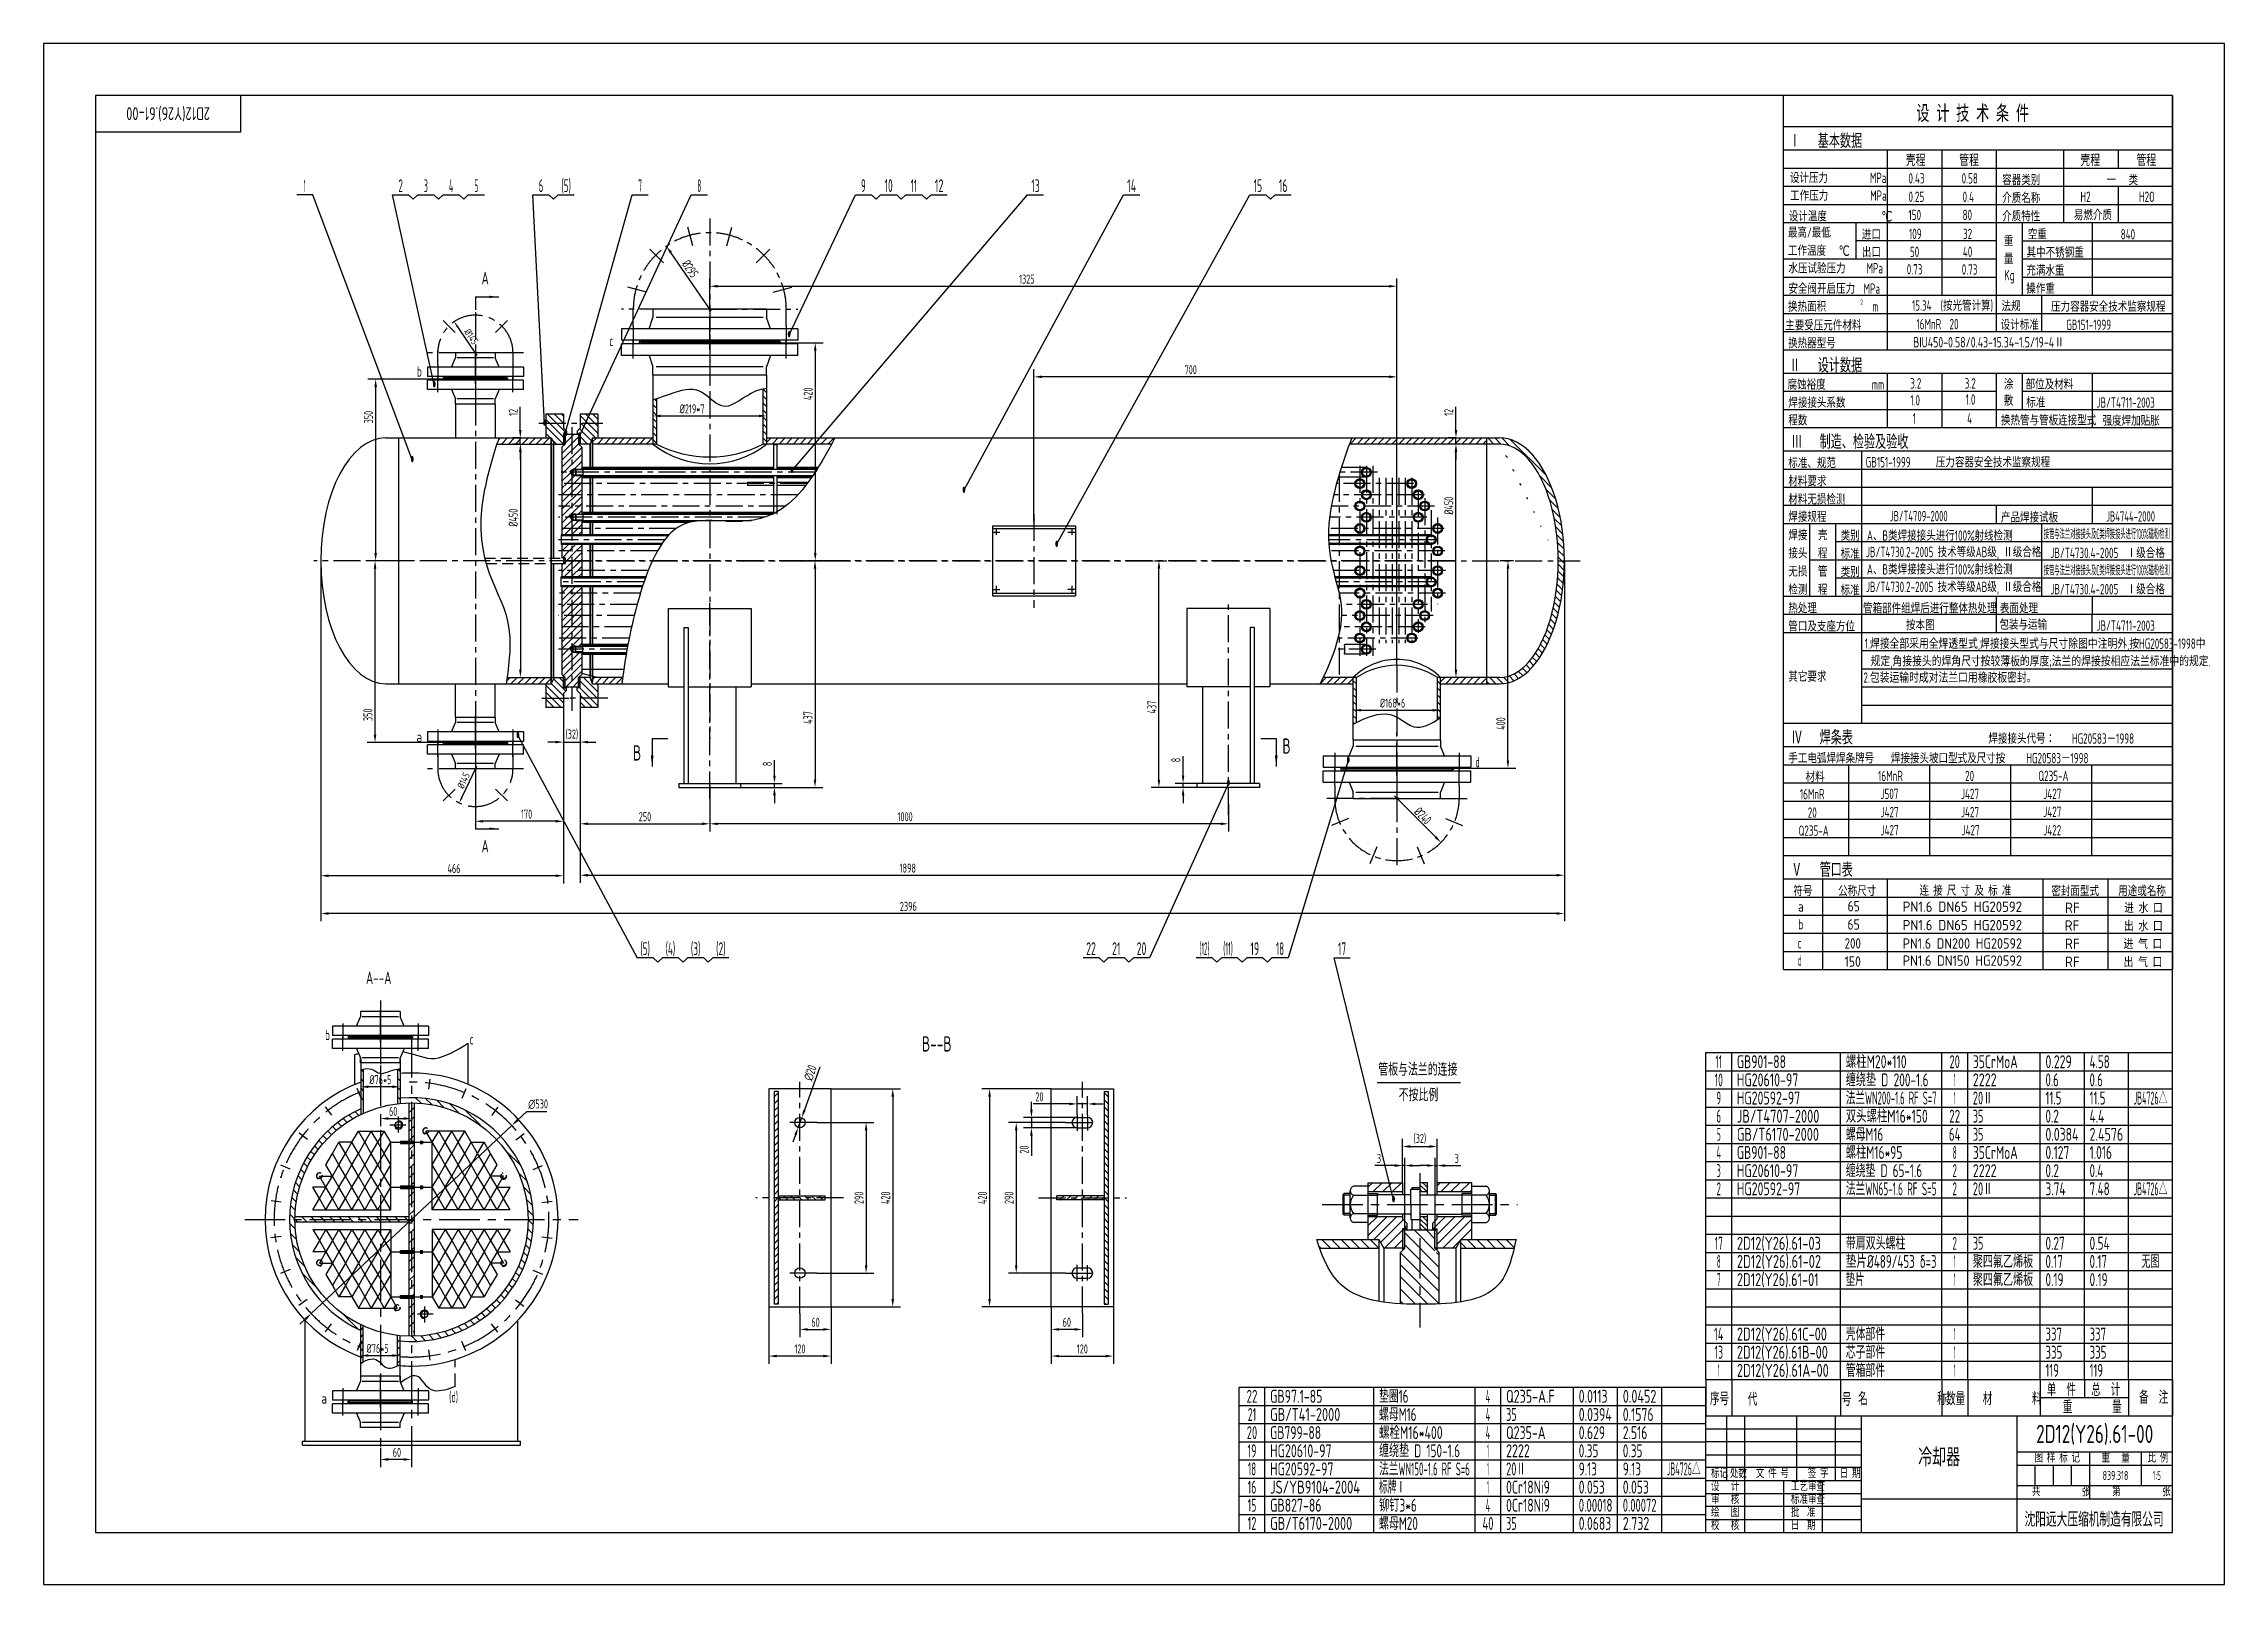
# Model space of a CAD drawing. Header units: millimetres. Extents: x 0 to 4205, y 0 to 2970.
import ezdxf
from ezdxf.enums import TextEntityAlignment as Align

# ---------------------------------------------------------------- set-up
doc = ezdxf.new("R2010")
doc.units = ezdxf.units.MM
doc.header["$LTSCALE"] = 50
doc.linetypes.add('F', pattern=[0.75, 0.5, -0.25])
doc.linetypes.add('G', pattern=[2, 1.25, -0.25, 0.25, -0.25])
for name, color, linetype in [('01', 7, 'Continuous'), ('02', 1, 'Continuous'), ('04', 2, 'F'), ('05', 4, 'G'), ('08', 1, 'Continuous'), ('11', 3, 'Continuous'), ('9', 5, 'Continuous')]:
    doc.layers.add(name, color=color, linetype=linetype)
doc.styles.get("Standard").update_dxf_attribs({"font": 'isocp', "width": 0.707, "bigfont": 'intecad.shx'})
doc.dimstyles.new('INTE', dxfattribs={"dimscale": 5, "dimtxt": 3.5, "dimasz": 3, "dimexe": 3, "dimexo": 0, "dimgap": 1, "dimtad": 1, "dimdsep": 46, "dimtxsty": 'Standard', "dimcen": 0, "dimclrd": 1, "dimclre": 1, "dimclrt": 3, "dimaunit": 1, "dimadec": 0, "dimazin": 2, "dimtfac": 1, "dimtmove": 0, "dimatfit": 0, "dimfxl": 0, "dimtzin": 0, "dimarcsym": 0})
doc.dimstyles.new('INTE$0', dxfattribs={"dimscale": 5, "dimtxt": 3.5, "dimasz": 3, "dimexe": 3, "dimexo": 0, "dimgap": 1, "dimtad": 1, "dimdsep": 46, "dimtxsty": 'Standard', "dimcen": 0, "dimclrd": 1, "dimclre": 1, "dimclrt": 3, "dimaunit": 1, "dimadec": 0, "dimazin": 2, "dimtfac": 1, "dimtmove": 0, "dimatfit": 0, "dimfxl": 0, "dimtzin": 0, "dimarcsym": 0})
doc.dimstyles.new('INTE$3', dxfattribs={"dimscale": 5, "dimtxt": 3.5, "dimasz": 3, "dimexe": 3, "dimexo": 0, "dimgap": 1, "dimtad": 1, "dimtoh": 1, "dimdsep": 46, "dimtxsty": 'Standard', "dimcen": 0, "dimclrd": 1, "dimclre": 1, "dimclrt": 3, "dimaunit": 1, "dimadec": 0, "dimazin": 2, "dimtfac": 1, "dimtmove": 0, "dimatfit": 0, "dimfxl": 0, "dimtzin": 0, "dimarcsym": 0})
pattern_1 = [(135, (196.082, 1037.607), (-6.73519, -6.73519), [])]
pattern_2 = [(45, (943.934, 632.794), (-6.73519, 6.73519), [])]
pattern_3 = [(135, (943.934, 632.794), (-6.73519, -6.73519), [])]
pattern_4 = [(45, (643.934, 632.794), (-6.735192, 6.735192), [])]
pattern_5 = [(45, (193.27, 0), (-6.735192, 6.735192), [])]
pattern_6 = [(45, (193.2696, 0), (-2.245064, 2.245064), []), (135, (193.2696, 0), (-2.245064, -2.245064), [])]
pattern_7 = [(135, (-1205.442, -282.431), (-8.980256, -8.980256), [])]

msp = doc.modelspace()

# ---------------------------------------------------------------- texts
at = {"layer": '01', "color": 3, "insert": (809.651, 1549.418), "char_height": 14, "attachment_point": 5, "rotation": 64.7}
msp.add_mtext('%%C145', dxfattribs=at)
at = {"layer": '02', "width": 0.605172}
for p, p2 in [((1434.571, 2403.742), (1440.571, 2403.742)), ((750.183, 2307.32), (756.183, 2307.32)), ((962.849, 2233.067), (968.849, 2233.067)), ((1001.076, 2208.946), (1007.076, 2208.946)), ((1030.22, 2208.337), (1036.22, 2208.337)), ((707.8, 2162.786), (713.8, 2162.786)), ((1440.086, 2141.898), (1446.086, 2141.898)), ((1771.513, 2103.691), (1777.513, 2103.691)), ((1950.34, 1999.436), (1956.34, 1999.436)), ((911.538, 1631.09), (917.538, 1631.09)), ((2512.675, 1583.444), (2518.675, 1583.444)), ((2281.522, 1539.067), (2287.522, 1539.067)), ((2599.936, 736.279), (2605.936, 736.279))]:
    msp.add_text('●', height=10, dxfattribs=at).set_placement(p, p2, align=Align.FIT)
at = {"layer": '02', "color": 3, "ltscale": 0.833333, "char_height": 17.5, "attachment_point": 5}
for s, insert, rotation in [('%%c295', (1246.835, 2536.204), 304.5), ('%%c240', (2659.52, 1481.635), 315)]:
    msp.add_mtext(s, dxfattribs=dict(at, insert=insert, rotation=rotation))
at = {"layer": '02', "color": 3, "insert": (824.543, 2405.249), "char_height": 14, "attachment_point": 5, "rotation": 304.3}
msp.add_mtext('%%C145', dxfattribs=at)
at = {"layer": '11', "width": 0.697477}
msp.add_text('2D12(Y26).61-00', height=25, rotation=180, dxfattribs=at).set_placement((320.653, 2847.5), (159.347, 2847.5), align=Align.FIT)
at = {"layer": '11'}
for s, height, width, p, p2 in [('1', 24.749, 0.404, (501.788, 2683.778), (505.287, 2683.778)), ('2', 24.749, 0.562593, (684.149, 2683.778), (692.644, 2683.778)), ('3', 24.749, 0.527686, (733.212, 2683.778), (740.936, 2683.778)), ('4', 24.749, 0.543846, (781.378, 2683.778), (790.126, 2683.778)), ('5', 24.749, 0.527686, (830.568, 2683.778), (838.291, 2683.778)), ('6', 24.749, 0.600695, (954.404, 2683.778), (963.318, 2683.778)), ('(5)', 24.7487, 0.556869, (998.239, 2683.778), (1016.839, 2683.778)), ('7', 24.749, 0.514182, (1146.744, 2683.778), (1153.743, 2683.778)), ('8', 24.749, 0.514182, (1260.825, 2683.778), (1267.824, 2683.778)), ('9', 24.749, 0.579528, (1576.268, 2683.778), (1585.183, 2683.778)), ('10', 24.7487, 0.606076, (1621.523, 2683.778), (1637.284, 2683.778)), ('11', 24.7487, 0.582235, (1671.957, 2683.778), (1684.205, 2683.778)), ('12', 24.7487, 0.611465, (1718.359, 2683.778), (1735.158, 2683.778)), ('13', 24.7487, 0.609833, (1904.436, 2683.778), (1920.909, 2683.778)), ('14', 24.7487, 0.614783, (2089.244, 2683.778), (2106.741, 2683.778)), ('15', 24.7487, 0.609833, (2333.159, 2683.778), (2349.631, 2683.778)), ('16', 24.7487, 0.610556, (2381.765, 2683.778), (2398.381, 2683.778)), ('(5)', 24.7487, 0.556869, (1150.596, 1213.01), (1169.196, 1213.01)), ('(4)', 24.7487, 0.518454, (1199.274, 1213.01), (1217.874, 1213.01)), ('(3)', 24.7487, 0.556869, (1247.952, 1213.01), (1266.552, 1213.01)), ('(2)', 24.7487, 0.556869, (1296.629, 1213.01), (1315.229, 1213.01)), ('22', 24.7487, 0.573679, (2010.383, 1213.01), (2028.983, 1213.01)), ('21', 24.7487, 0.623098, (2060.265, 1213.01), (2076.457, 1213.01)), ('20', 24.7487, 0.600864, (2107.739, 1213.01), (2126.339, 1213.01)), ('(12)', 24.7487, 0.406332, (2229.175, 1213.01), (2247.775, 1213.01)), ('(11)', 24.7487, 0.455596, (2274.555, 1213.01), (2293.155, 1213.01)), ('19', 24.7487, 0.612447, (2326.826, 1213.01), (2343.826, 1213.01)), ('18', 24.7487, 0.606, (2376.13, 1213.01), (2391.877, 1213.01)), ('17', 24.7487, 0.606, (2495.848, 1213.01), (2511.595, 1213.01)), ('11', 25, 0.582235, (3223.814, 994.991), (3236.186, 994.991)), ('GB901-88', 25, 0.694266, (3265, 994.991), (3359.654, 994.991)), ('螺柱M20*110', 25, 0.692502, (3475, 994.991), (3592.258, 994.991)), ('20', 25, 0.636567, (3675.047, 994.991), (3694.953, 994.991)), ('35CrMoA', 25, 0.686, (3720, 994.991), (3806.608, 994.991)), ('0.229', 25, 0.672087, (3860, 994.991), (3910.769, 994.991)), ('4.58', 25, 0.661872, (3945, 994.991), (3983.885, 994.991)), ('10', 25, 0.606076, (3222.039, 959.991), (3237.961, 959.991)), ('HG20610-97', 25, 0.691526, (3265, 959.991), (3383.484, 959.991)), ('缠绕垫 D 200-1.6', 25, 0.699115, (3475, 959.991), (3634.624, 959.991)), ('1', 25, 0.404, (3683.233, 959.991), (3686.767, 959.991)), ('2222', 25, 0.674493, (3720, 959.991), (3765.698, 959.991)), ('0.6', 25, 0.64105, (3860, 959.991), (3885.636, 959.991)), ('0.6', 25, 0.64105, (3945, 959.991), (3970.636, 959.991)), ('9', 25, 0.579528, (3225.497, 924.991), (3234.503, 924.991)), ('HG20592-97', 25, 0.691972, (3265, 924.991), (3387.081, 924.991)), ('法兰WN200-1.6 RF S=7', 25, 0.548064, (3475, 924.991), (3650, 924.991)), ('1', 25, 0.404, (3683.233, 924.991), (3686.767, 924.991)), ('20Ⅱ', 25, 0.667928, (3720, 924.991), (3757.649, 924.991)), ('11.5', 25, 0.650931, (3860, 924.991), (3890.78, 924.991)), ('11.5', 25, 0.650931, (3945, 924.991), (3975.78, 924.991)), ('JB4726△', 25, 0.491358, (4030, 924.991), (4095, 924.991)), ('6', 25, 0.600695, (3225.498, 889.991), (3234.502, 889.991)), ('JB/T4707-2000', 25, 0.695411, (3265, 889.991), (3424.089, 889.991)), ('双头螺柱M16*150', 25, 0.702633, (3475, 889.991), (3633.009, 889.991)), ('22', 25, 0.639754, (3674.524, 889.991), (3695.476, 889.991)), ('35', 25, 0.624881, (3720, 889.991), (3740.175, 889.991)), ('0.2', 25, 0.641479, (3860, 889.991), (3885.82, 889.991)), ('4.4', 25, 0.6464, (3945, 889.991), (3973.28, 889.991)), ('4', 25, 0.543846, (3225.581, 819.991), (3234.419, 819.991)), ('5', 25, 0.527686, (3226.099, 854.991), (3233.901, 854.991)), ('GB901-88', 25, 0.694266, (3265, 819.991), (3359.654, 819.991)), ('GB/T6170-2000', 25, 0.699327, (3265, 854.991), (3423.237, 854.991)), ('螺母M16', 25, 0.683741, (3475, 854.991), (3547.166, 854.991)), ('螺柱M16*95', 25, 0.691456, (3475, 819.991), (3584.201, 819.991)), ('64', 25, 0.659784, (3673.866, 854.991), (3696.134, 854.991)), ('8', 25, 0.514182, (3681.465, 819.991), (3688.535, 819.991)), ('35', 25, 0.624881, (3720, 854.991), (3740.175, 854.991)), ('35CrMoA', 25, 0.686, (3720, 819.991), (3806.608, 819.991)), ('0.127', 25, 0.668639, (3860, 819.991), (3905.969, 819.991)), ('0.0384', 25, 0.678868, (3860, 854.991), (3923.644, 854.991)), ('1.016', 25, 0.666205, (3945, 819.991), (3988.297, 819.991)), ('2.4576', 25, 0.683814, (3945, 854.991), (4009.956, 854.991)), ('3', 25, 0.527686, (3226.099, 784.991), (3233.901, 784.991)), ('HG20610-97', 25, 0.691526, (3265, 784.991), (3383.484, 784.991)), ('缠绕垫 D 65-1.6', 25, 0.698461, (3475, 784.991), (3622.252, 784.991)), ('2', 25, 0.562593, (3680.71, 784.991), (3689.29, 784.991)), ('2222', 25, 0.674493, (3720, 784.991), (3765.698, 784.991)), ('0.2', 25, 0.641479, (3860, 784.991), (3885.82, 784.991)), ('0.4', 25, 0.643065, (3945, 784.991), (3971.526, 784.991)), ('2', 25, 0.562593, (3225.71, 749.991), (3234.29, 749.991)), ('HG20592-97', 25, 0.691972, (3265, 749.991), (3387.081, 749.991)), ('法兰WN65-1.6 RF S=5', 25, 0.577861, (3475, 749.991), (3650, 749.991)), ('2', 25, 0.562593, (3680.71, 749.991), (3689.29, 749.991)), ('20Ⅱ', 25, 0.667928, (3720, 749.991), (3757.649, 749.991)), ('3.74', 25, 0.661872, (3860, 749.991), (3898.885, 749.991)), ('7.48', 25, 0.661872, (3945, 749.991), (3983.885, 749.991)), ('JB4726△', 25, 0.491358, (4030, 749.991), (4095, 749.991)), ('17', 25, 0.606, (3222.046, 644.991), (3237.954, 644.991)), ('8', 25, 0.514182, (3226.465, 609.991), (3233.535, 609.991)), ('2D12(Y26).61-03', 25, 0.697518, (3265, 644.991), (3427.023, 644.991)), ('2D12(Y26).61-02', 25, 0.697537, (3265, 609.991), (3427.353, 609.991)), ('垫片%%C489/453 δ=3', 25, 0.636213, (3475, 609.991), (3650, 609.991)), ('带肩双头螺柱', 25, 0.693195, (3475, 644.991), (3590.051, 644.991)), ('2', 25, 0.562593, (3680.71, 644.991), (3689.29, 644.991)), ('1', 25, 0.404, (3683.233, 609.991), (3686.767, 609.991)), ('聚四氟乙烯板', 25, 0.697181, (3720, 609.991), (3836.197, 609.991)), ('35', 25, 0.624881, (3720, 644.991), (3740.175, 644.991)), ('0.17', 25, 0.65554, (3860, 609.991), (3893.596, 609.991)), ('0.27', 25, 0.660114, (3860, 644.991), (3897.131, 644.991)), ('0.17', 25, 0.65554, (3945, 609.991), (3978.596, 609.991)), ('0.54', 25, 0.662109, (3945, 644.991), (3983.899, 644.991)), ('无图', 25, 0.666332, (4045.07, 609.991), (4079.93, 609.991)), ('7', 25, 0.514182, (3226.465, 574.991), (3233.535, 574.991)), ('2D12(Y26).61-01', 25, 0.697266, (3265, 574.991), (3422.756, 574.991)), ('垫片', 25, 0.670431, (3475, 574.991), (3511.005, 574.991)), ('1', 25, 0.404, (3683.233, 574.991), (3686.767, 574.991)), ('聚四氟乙烯板', 25, 0.697181, (3720, 574.991), (3836.197, 574.991)), ('0.19', 25, 0.657276, (3860, 574.991), (3894.862, 574.991)), ('0.19', 25, 0.657276, (3945, 574.991), (3979.862, 574.991)), ('14', 25, 0.614783, (3221.162, 469.991), (3238.838, 469.991)), ('2D12(Y26).61B-00', 25, 0.698235, (3265, 434.991), (3440.445, 434.991)), ('2D12(Y26).61C-00', 25, 0.698147, (3265, 469.991), (3438.678, 469.991)), ('芯子部件', 25, 0.684814, (3475, 434.991), (3550.773, 434.991)), ('壳体部件', 25, 0.683335, (3475, 469.991), (3550.61, 469.991)), ('1', 25, 0.404, (3683.233, 469.991), (3686.767, 469.991)), ('337', 25, 0.652615, (3860, 469.991), (3891.815, 469.991)), ('337', 25, 0.652615, (3945, 469.991), (3976.815, 469.991)), ('13', 25, 0.609833, (3221.68, 434.991), (3238.32, 434.991)), ('1', 25, 0.404, (3228.233, 399.991), (3231.767, 399.991)), ('2D12(Y26).61A-00', 25, 0.698321, (3265, 399.991), (3442.213, 399.991)), ('管箱部件', 25, 0.683335, (3475, 399.991), (3550.61, 399.991)), ('1', 25, 0.404, (3683.233, 434.991), (3686.767, 434.991)), ('1', 25, 0.404, (3683.233, 399.991), (3686.767, 399.991)), ('119', 25, 0.641601, (3860, 399.991), (3886.01, 399.991)), ('335', 25, 0.653747, (3860, 434.991), (3892.547, 434.991)), ('119', 25, 0.641601, (3945, 399.991), (3971.01, 399.991)), ('335', 25, 0.653747, (3945, 434.991), (3977.547, 434.991)), ('22', 25, 0.639754, (2319.56, 350), (2340.512, 350)), ('21', 25, 0.623098, (2321.858, 315), (2338.214, 315)), ('GB97.1-85', 25, 0.695016, (2365.036, 350), (2465.725, 350)), ('GB/T41-2000', 25, 0.69804, (2365.036, 315), (2500.295, 315)), ('螺母M16', 25, 0.683741, (2575.036, 315), (2647.202, 315)), ('垫圈16', 25, 0.683352, (2575.036, 350), (2631.785, 350)), ('4', 25, 0.543846, (2780.617, 350), (2789.455, 350)), ('4', 25, 0.543846, (2780.617, 315), (2789.455, 315)), ('35', 25, 0.624881, (2820.036, 315), (2840.211, 315)), ('Q235-A.F', 25, 0.687541, (2820.036, 350), (2913.713, 350)), ('0.0113', 25, 0.674949, (2960.036, 350), (3015.575, 350)), ('0.0394', 25, 0.678895, (2960.036, 315), (3023.742, 315)), ('0.1576', 25, 0.676856, (3045.036, 315), (3104.254, 315)), ('0.0452', 25, 0.679312, (3045.036, 350), (3109.741, 350)), ('20', 25, 0.636567, (2320.083, 280), (2339.989, 280)), ('GB799-88', 25, 0.694724, (2365.036, 280), (2463.287, 280)), ('螺栓M16*400', 25, 0.693117, (2575.036, 280), (2697.597, 280)), ('4', 25, 0.543846, (2780.617, 280), (2789.455, 280)), ('Q235-A', 25, 0.683169, (2820.036, 280), (2896.039, 280)), ('0.629', 25, 0.672087, (2960.036, 280), (3010.805, 280)), ('2.516', 25, 0.675532, (3045.036, 280), (3092.317, 280)), ('2D12(Y26).61-00', 35, 0.697477, (3842.092, 272.493), (4067.92, 272.493)), ('19', 25, 0.612447, (2321.45, 245), (2338.622, 245)), ('HG20610-97', 25, 0.691526, (2365.036, 245), (2483.52, 245)), ('缠绕垫 D 150-1.6', 25, 0.698939, (2575.036, 245), (2731.125, 245)), ('1', 25, 0.404, (2783.269, 245), (2786.803, 245)), ('2222', 25, 0.674493, (2820.036, 245), (2865.734, 245)), ('0.35', 25, 0.660962, (2960.036, 245), (2997.9, 245)), ('0.35', 25, 0.660962, (3045.036, 245), (3082.9, 245)), ('冷却器', 35, 0.689423, (3614.578, 227.494), (3695.458, 227.494)), ('18', 25, 0.606, (2322.082, 210), (2337.99, 210)), ('HG20592-97', 25, 0.691972, (2365.036, 210), (2487.117, 210)), ('法兰WN150-1.6 RF S=6', 25, 0.554595, (2575.036, 210), (2750.036, 210)), ('1', 25, 0.404, (2783.269, 210), (2786.803, 210)), ('20Ⅱ', 25, 0.667928, (2820.036, 210), (2857.685, 210)), ('9.13', 25, 0.669177, (2960.036, 210), (2995.083, 210)), ('9.13', 25, 0.669177, (3045.036, 210), (3080.083, 210)), ('JB4726△', 25, 0.491358, (3130.036, 210), (3195.036, 210)), ('839.318', 17.4993, 0.681467, (3970.239, 201.246), (4019.77, 201.246)), ('1:5', 17.4993, 0.630783, (4067.322, 201.246), (4082.681, 201.246)), ('16', 25, 0.610556, (2321.644, 175), (2338.428, 175)), ('JS/YB9104-2004', 25, 0.696345, (2365.036, 175), (2538.313, 175)), ('标牌Ⅰ', 25, 0.695737, (2575.036, 175), (2625.581, 175)), ('1', 25, 0.404, (2783.269, 175), (2786.803, 175)), ('0Cr18Ni9', 25, 0.685565, (2820.036, 175), (2904.388, 175)), ('0.053', 25, 0.671735, (2960.036, 175), (3010.272, 175)), ('0.053', 25, 0.671735, (3045.036, 175), (3095.272, 175)), ('12', 25, 0.611465, (2321.551, 105), (2338.521, 105)), ('15', 25, 0.609833, (2321.716, 140), (2338.356, 140)), ('GB827-86', 25, 0.694816, (2365.036, 140), (2464.04, 140)), ('GB/T6170-2000', 25, 0.699327, (2365.036, 105), (2523.273, 105)), ('螺母M20', 25, 0.684545, (2575.036, 105), (2649.874, 105)), ('铆钉3*6', 25, 0.691494, (2575.036, 140), (2648.02, 140)), ('40', 25, 0.62849, (2774.424, 105), (2795.648, 105)), ('4', 25, 0.543846, (2780.617, 140), (2789.455, 140)), ('35', 25, 0.624881, (2820.036, 105), (2840.211, 105)), ('0Cr18Ni9', 25, 0.685565, (2820.036, 140), (2904.388, 140)), ('0.00018', 25, 0.626506, (2960.036, 140), (3025.036, 140)), ('0.0683', 25, 0.678422, (2960.036, 105), (3022.645, 105)), ('0.00072', 25, 0.589561, (3045.036, 140), (3110.036, 140)), ('2.732', 25, 0.677733, (3045.036, 105), (3096.036, 105))]:
    msp.add_text(s, height=height, dxfattribs=dict(at, width=width)).set_placement(p, p2, align=Align.FIT)
at = {"layer": '11', "ltscale": 1.25}
for s, width, p in [('易燃介质', 0.707, (3914.68, 2629.59)), ('0.73', 0.7, (3592.614, 2524.897)), ('15.34', 0.7, (3602.763, 2455.363)), ('16MnR  20', 0.707, (3611.228, 2419.4)), ('b', 0.7, (719.95, 2328.203)), ('3.2', 0.707, (3599.271, 2305.085)), ('3.2', 0.707, (3704.271, 2305.085)), ('1.0', 0.707, (3599.271, 2272.447)), ('1.0', 0.707, (3706.19, 2274.023)), ('1', 0.707, (3603.969, 2237.447)), ('4', 0.707, (3708.969, 2237.447)), ('JB/T4709-2000', 0.67, (3559.911, 2049.342)), ('JB4744-2000', 0.67, (3976.995, 2048.719)), ('1.焊接全部采用全焊透型式,焊接接头型式与尺寸除图中注明外,按HG20583-1998中', 0.7, (3511.688, 1803.364)), ('规定,角接接头的焊角尺寸按较薄板的厚度;法兰的焊接按相应法兰标准中的规定.   ', 0.7, (3522.943, 1769.669)), ('2.包装运输时成对法兰口用橡胶板密封。', 0.7, (3509.123, 1737.94)), ('进 水 口', 0.787795, (4011.541, 1294.073)), ('b', 0.7, (3383.617, 1262.446)), ('出 水 口', 0.787795, (4011.369, 1259.07)), ('进 气 口', 0.787795, (4010.709, 1224.587)), ('出 气 口', 0.787795, (4010.709, 1189.587)), ('b', 0.7, (542.829, 1049.119))]:
    msp.add_text(s, height=20, dxfattribs=dict(at, width=width)).set_placement(p)
at = {"layer": '11', "width": 0.707}
for s, p in [('A', (844.416, 2498.427)), ('A', (844.419, 1403.505)), ('A--A', (621.548, 1149.614))]:
    msp.add_text(s, height=24.5, dxfattribs=at).set_placement(p, align=Align.BOTTOM_LEFT)
at = {"layer": '11', "ltscale": 1.25}
for s, height, width, p, p2 in [('c', 20, 0.839599, (1090.626, 2387.036), (1098.182, 2387.036)), ('BIU450-0.58/0.43-15.34-1.5/19-4Ⅱ', 19.99998, 0.708964, (3605.026, 2384.375), (3896.526, 2384.375)), ('接管与法兰对接接头及C类焊接接头进行100%磁粉检测', 20, 0.449606, (3856.856, 2014.984), (4099.36, 2014.984)), ('接管与法兰对接接头及C类焊接接头进行100%磁粉检测', 20, 0.449606, (3856.856, 1944.984), (4099.36, 1944.984)), ('a', 20, 0.946826, (718.795, 1623.725), (729.897, 1623.725)), ('d', 20, 0.686944, (2761.177, 1575.048), (2768.734, 1575.048)), ('a', 20, 0.946826, (3382.656, 1296.765), (3393.757, 1296.765)), ('65', 20, 0.910125, (3478.449, 1297.129), (3501.956, 1297.129)), ('PN1.6 DN65 HG20592', 20, 0.965286, (3584.82, 1296.304), (3814.82, 1296.304)), ('RF', 20, 1.057849, (3897.642, 1294.197), (3926.204, 1294.197)), ('65', 20, 0.921396, (3478.158, 1262.129), (3501.956, 1262.129)), ('PN1.6 DN65 HG20592', 20, 0.965286, (3584.82, 1260.836), (3814.82, 1260.836)), ('RF', 20, 1.057849, (3896.994, 1259.908), (3925.556, 1259.908)), ('c', 20, 0.839599, (3382.042, 1226.092), (3389.599, 1226.092)), ('200', 20, 0.802473, (3472.733, 1225.567), (3504.042, 1225.567)), ('PN1.6 DN200 HG20592', 20, 0.911717, (3584.82, 1225.368), (3814.82, 1225.368)), ('RF', 20, 1.057849, (3897.434, 1224.908), (3925.996, 1224.908)), ('d', 20, 0.686944, (3382.443, 1192.752), (3389.999, 1192.752)), ('150', 20, 0.894143, (3472.733, 1190.567), (3504.042, 1190.567)), ('PN1.6 DN150 HG20592', 20, 0.926406, (3584.82, 1192.374), (3814.82, 1192.374)), ('RF', 20, 1.057849, (3897.434, 1189.908), (3925.996, 1189.908)), ('c', 20, 0.839599, (821.356, 1040.857), (828.913, 1040.857)), ('a', 20, 0.946826, (535.259, 348.487), (546.361, 348.487)), ('(d)', 20, 0.636877, (781.916, 351.152), (799.107, 351.152))]:
    msp.add_text(s, height=height, dxfattribs=dict(at, width=width)).set_placement(p, p2, align=Align.FIT)
at = {"layer": '11', "ltscale": 0.833333, "width": 0.707}
for s, p in [('B', (1136.417, 1579.228)), ('B', (2388.671, 1592.523)), ('B--B', (1693.585, 1018.359))]:
    msp.add_text(s, height=29.4, dxfattribs=at).set_placement(p, align=Align.BOTTOM_LEFT)
at = {"layer": '11', "ltscale": 1.25, "width": 0.707}
for s, p in [('管板与法兰的连接', (2573.616, 973.015)), ('不按比例', (2612.918, 923.926))]:
    msp.add_text(s, height=24.5, dxfattribs=at).set_placement(p, align=Align.BOTTOM_LEFT)
at = {"layer": '11', "width": 0.67}
for s, height, p in [('图 样 标 记', 17.4993, (3839.161, 234.995)), ('重   量', 17.4993, (3968.005, 234.995)), ('比 例', 17.4993, (4057.002, 234.995)), ('标记', 17.4993, (3215.036, 204.996)), ('处数', 17.4993, (3251.534, 204.996)), ('文 件 号', 17.4993, (3301.477, 204.996)), ('签 字', 17.4993, (3401.588, 204.996)), ('日 期', 17.4993, (3463.237, 204.996)), ('设   计', 17.4993, (3215.036, 179.997)), ('审   核', 17.4993, (3215.036, 154.998)), ('标准审查', 17.4993, (3369.204, 154.998)), ('工艺审查', 17.4993, (3369.204, 179.997)), ('共           张', 17.4993, (3833.906, 169.997)), ('第           张', 17.4993, (3988.828, 169.997)), ('绘   图', 17.4993, (3215.036, 129.999)), ('批  准', 17.4993, (3369.204, 129.999)), ('沈阳远大压缩机制造有限公司', 27.99888, (3819.593, 111.257)), ('校   核', 17.4993, (3215.036, 105)), ('日  期', 17.4993, (3369.204, 105))]:
    msp.add_text(s, height=height, dxfattribs=at).set_placement(p)
at = {"layer": '11', "ltscale": 1.25}
for s, insert, char_height, attachment_point in [('设 计 技 术 条 件', (3611.032, 2818.83), 32.5, 7), ('Ⅰ   基本数据', (3366.11, 2768.668), 27.5, 7), ('壳程', (3590.519, 2733.924), 22.5, 7), ('管程', (3693.504, 2733.924), 22.5, 7), ('壳程', (3927.207, 2733.924), 22.5, 7), ('管程', (4035.394, 2733.924), 22.5, 7), ('设计压力          MPa', (3367.136, 2721.327), 19.99998, 1), ('0.43', (3595.878, 2720.312), 20, 1), ('0.58', (3698.337, 2720.312), 20, 1), ('容器类别', (3776.483, 2697.444), 20, 7), ('一   类', (3977.643, 2697.444), 20, 7), ('设计温度             ℃', (3365.042, 2626.878), 20, 7), (' 工作压力          MPa', (3359.486, 2686.998), 19.99998, 1), ('150', (3595.878, 2649.804), 20, 1), ('0.25', (3595.878, 2684.804), 20, 1), ('0.4', (3700.174, 2684.804), 20, 1), ('80', (3700.174, 2649.804), 20, 1), ('介质名称', (3776.56, 2662.444), 20, 7), ('介质特性', (3776.56, 2627.444), 20, 7), ('H2', (3927.48, 2684.804), 20, 1), ('H2O', (4040.174, 2684.804), 20, 1), ('最高/最低', (3363.538, 2596.051), 20, 7), ('进口', (3505.793, 2592.312), 20, 7), ('109', (3596.715, 2613.28), 20, 1), ('32', (3701.01, 2613.28), 20, 1), ('空重', (3825.896, 2592.465), 20, 7), ('840', (4005.074, 2592.465), 20, 7), ('工作温度   ℃', (3363.538, 2560.585), 20, 7), ('出口', (3505.793, 2558.164), 20, 7), ('50', (3598.582, 2578.788), 20, 1), ('40', (3700.7, 2578.788), 20, 1), ('量', (3779.883, 2545.463), 20, 7), ('重', (3779.883, 2579.462), 20, 7), ('其中不锈钢重', (3823.494, 2557.465), 20, 7), ('水压试验压力     MPa', (3364.314, 2547.097), 20, 1), ('0.73', (3698.574, 2544.804), 20, 1), ('Kg', (3780.615, 2507.662), 20, 7), ('充满水重', (3823.064, 2522.857), 20, 7), ('安全阀开启压力  MPa', (3364.335, 2487.641), 20, 7), ('操作重', (3823.064, 2487.857), 20, 7), ('主要受压元件材料', (3358.178, 2417.065), 20, 7), ('换热面积           m', (3363.533, 2453.121), 20, 7), ('2', (3502.989, 2476.891), 10.125, 1), ('(按光管计算)', (3657.591, 2453.121), 20, 7), ('设计标准', (3773.716, 2418.145), 20, 7), ('法规                   ', (3775.042, 2454.067), 20, 7), ('压力容器安全技术监察规程', (3870.817, 2453.106), 20, 7), ('换热器型号', (3363.716, 2382.758), 20, 7), ('GB151-1999', (3900.008, 2418.106), 20, 7), ('Ⅱ   设计数据', (3366.11, 2335.942), 27.5, 7), ('腐蚀裕度           mm', (3362.711, 2302.936), 20, 7), ('涂', (3779.883, 2303.393), 20, 7), ('部位及材料', (3821.671, 2303.393), 20, 7), ('焊接接头系数', (3364.145, 2267.924), 20, 7), ('敷', (3779.883, 2271.852), 20, 7), ('标准', (3822.799, 2268.393), 20, 7), ('JB/T4711-2003', (3958.367, 2268.106), 20, 7), ('程数', (3364.145, 2234.049), 20, 7), ('换热管与管板连接型式', (3774.145, 2233.952), 20, 7), ('强度焊加贴胀', (3970.065, 2233.106), 20, 7), ('Ⅲ   制造、检验及验收', (3369.766, 2188.668), 27.5, 7), ('标准、规范', (3364.145, 2151.681), 20, 7), ('GB151-1999      压力容器安全技术监察规程', (3513.367, 2153.106), 20, 7), ('材料要求', (3364.145, 2116.681), 20, 7), ('材料无损检测', (3364.145, 2081.681), 20, 7), ('焊接规程', (3364.145, 2047.999), 20, 7), ('产品焊接试板', (3774.145, 2046.681), 20, 7), ('焊接', (3364.165, 2012.62), 20, 7), ('壳', (3421.195, 2012.62), 20, 7), ('类别', (3465.073, 2011.681), 20, 7), ('A、B类焊接接头进行100%射线检测', (3515.847, 2011.681), 20, 7), ('接头', (3364.165, 1977.62), 20, 7), ('程', (3421.195, 1977.62), 20, 7), ('标准', (3464.979, 1976.681), 20, 7), ('JB/T4730.2-2005 技术等级AB级, Ⅱ级合格', (3513.814, 1975.408), 20, 7), ('JB/T4730.4-2005  Ⅰ级合格', (3869.458, 1978.312), 20, 7), ('无损', (3364.165, 1942.62), 20, 7), ('管', (3421.195, 1942.62), 20, 7), ('类别', (3465.073, 1941.681), 20, 7), ('JB/T4730.2-2005 技术等级AB级, Ⅱ级合格', (3513.814, 1908.162), 20, 7), ('A、B类焊接接头进行100%射线检测', (3515.847, 1946.536), 20, 7), ('检测', (3364.165, 1907.62), 20, 7), ('热处理', (3364.145, 1871.681), 20, 7), ('程', (3421.195, 1907.62), 20, 7), ('标准', (3464.979, 1906.681), 20, 7), ('管箱部件组焊后进行整体热处理', (3508.267, 1871.681), 20, 7), ('表面处理', (3772.107, 1871.681), 20, 7), ('JB/T4730.4-2005  Ⅰ级合格', (3869.458, 1908.312), 20, 7), ('管口及支座方位', (3364.145, 1836.681), 20, 7), ('按本图', (3591.023, 1839.206), 20, 7), ('包装与运输', (3771.257, 1840.274), 20, 7), ('JB/T4711-2003', (3958.367, 1838.106), 20, 7), ('其它要求', (3364.145, 1739.906), 20, 7), ('Ⅳ   焊条表', (3369.766, 1618.668), 27.5, 7), ('焊接接头代号：    HG20583－1998', (3749.903, 1620.306), 19.99998, 7), ('手工电弧焊焊条牌号    焊接接头坡口型式及尺寸按     HG20583－1998', (3364.145, 1582.606), 20, 7), ('材料', (3397.365, 1546.681), 20, 7), ('16MnR', (3537.291, 1548.379), 20, 7), ('20', (3705.039, 1548.379), 20, 7), ('Q235-A', (3846.246, 1548.379), 20, 7), ('16MnR', (3386.378, 1513.374), 20, 7), ('J507', (3542.009, 1513.784), 20, 7), ('J427', (3697.11, 1513.784), 20, 7), ('J427', (3855.778, 1513.784), 20, 7), ('20', (3401.635, 1477.662), 20, 7), ('J427', (3542.009, 1478.784), 20, 7), ('J427', (3697.11, 1478.784), 20, 7), ('J427', (3855.778, 1479.25), 20, 7), ('Q235-A', (3383.959, 1442.901), 20, 7), ('J427', (3542.009, 1443.784), 20, 7), ('J427', (3698.259, 1443.784), 20, 7), ('J422', (3855.778, 1443.784), 20, 7), ('Ⅴ   管口表', (3369.766, 1363.668), 27.5, 7), ('符号', (3373.973, 1326.681), 20, 7), ('公称尺寸', (3460.266, 1326.681), 20, 7), ('连 接 尺 寸 及 标 准', (3617.016, 1327.439), 20, 7), ('密封面型式', (3871.364, 1326.681), 20, 7), ('用途或名称', (4000.273, 1326.681), 20, 7)]:
    msp.add_mtext(s, dxfattribs=dict(at, insert=insert, char_height=char_height, attachment_point=attachment_point))

# ---------------------------------------------------------------- blocks, each defined once
blk = doc.blocks.new('*D42')
at = {"layer": '08', "color": 1, "lineweight": -2}
for p, q in [((2062.9, 535.2), (2062.9, 425.1)), ((1942.9, 476.5), (1942.9, 425.1)), ((1957.9, 440.1), (2047.9, 440.1))]:
    blk.add_line(p, q, dxfattribs=at)
at = {"layer": '08', "color": 1}
for points in [[(1957.9, 442.6), (1957.9, 437.6), (1942.9, 440.1)], [(2047.9, 442.6), (2047.9, 437.6), (2062.9, 440.1)]]:
    blk.add_solid(points, dxfattribs=at)
at = {"layer": 'Defpoints', "color": 0}
for p in [(2062.9, 535.2), (1942.9, 476.5), (2062.9, 440.1)]:
    blk.add_point(p, dxfattribs=at)
at = {"layer": '08', "color": 3, "insert": (2002.9, 453.8), "char_height": 17.5, "attachment_point": 5}
blk.add_mtext('120', dxfattribs=at)
blk = doc.blocks.new('*D43')
at = {"layer": '08', "color": 1, "lineweight": -2}
for p, q in [((1398.4, 535.2), (1398.4, 425.1)), ((1518.4, 476.5), (1518.4, 425.1)), ((1503.4, 440.1), (1413.4, 440.1))]:
    blk.add_line(p, q, dxfattribs=at)
at = {"layer": '08', "color": 1}
for points in [[(1413.4, 442.6), (1413.4, 437.6), (1398.4, 440.1)], [(1503.4, 442.6), (1503.4, 437.6), (1518.4, 440.1)]]:
    blk.add_solid(points, dxfattribs=at)
at = {"layer": 'Defpoints', "color": 0}
for p in [(1398.4, 535.2), (1518.4, 476.5), (1398.4, 440.1)]:
    blk.add_point(p, dxfattribs=at)
at = {"layer": '08', "color": 3, "insert": (1458.4, 453.8), "char_height": 17.5, "attachment_point": 5}
blk.add_mtext('120', dxfattribs=at)
blk = doc.blocks.new('*D44')
at = {"layer": '08', "color": 1, "lineweight": -2}
for p, q in [((1490.9, 890.2), (1600.9, 890.2)), ((1585.9, 875.2), (1585.9, 615.2)), ((1490.9, 600.2), (1600.9, 600.2))]:
    blk.add_line(p, q, dxfattribs=at)
at = {"layer": '08', "color": 1}
for points in [[(1583.4, 875.2), (1588.4, 875.2), (1585.9, 890.2)], [(1583.4, 615.2), (1588.4, 615.2), (1585.9, 600.2)]]:
    blk.add_solid(points, dxfattribs=at)
at = {"layer": 'Defpoints', "color": 0}
for p in [(1490.9, 890.2), (1490.9, 600.2), (1585.9, 600.2)]:
    blk.add_point(p, dxfattribs=at)
at = {"layer": '08', "color": 3, "insert": (1572.2, 745.2), "char_height": 17.5, "attachment_point": 5, "rotation": 90}
blk.add_mtext('290', dxfattribs=at)
blk = doc.blocks.new('*D45')
at = {"layer": '08', "color": 1, "lineweight": -2}
for p, q in [((1518.4, 955.2), (1652.3, 955.2)), ((1637.3, 940.2), (1637.3, 550.2)), ((1518.4, 535.2), (1652.3, 535.2))]:
    blk.add_line(p, q, dxfattribs=at)
at = {"layer": '08', "color": 1}
for points in [[(1634.8, 940.2), (1639.8, 940.2), (1637.3, 955.2)], [(1634.8, 550.2), (1639.8, 550.2), (1637.3, 535.2)]]:
    blk.add_solid(points, dxfattribs=at)
at = {"layer": 'Defpoints', "color": 0}
for p in [(1518.4, 955.2), (1518.4, 535.2), (1637.3, 535.2)]:
    blk.add_point(p, dxfattribs=at)
at = {"layer": '08', "color": 3, "insert": (1623.6, 745.2), "char_height": 17.5, "attachment_point": 5, "rotation": 90}
blk.add_mtext('420', dxfattribs=at)
blk = doc.blocks.new('*D46')
at = {"layer": '08', "color": 1, "lineweight": -2}
for p, q in [((1458.4, 521.9), (1458.4, 476.5)), ((1518.4, 535.2), (1518.4, 476.5)), ((1473.4, 491.5), (1503.4, 491.5))]:
    blk.add_line(p, q, dxfattribs=at)
at = {"layer": '08', "color": 1}
for points in [[(1473.4, 494), (1473.4, 489), (1458.4, 491.5)], [(1503.4, 494), (1503.4, 489), (1518.4, 491.5)]]:
    blk.add_solid(points, dxfattribs=at)
at = {"layer": 'Defpoints', "color": 0}
for p in [(1458.4, 521.9), (1518.4, 535.2), (1518.4, 491.5)]:
    blk.add_point(p, dxfattribs=at)
at = {"layer": '08', "color": 3, "insert": (1488.4, 505.3), "char_height": 17.5, "attachment_point": 5}
blk.add_mtext('60', dxfattribs=at)
blk = doc.blocks.new('*D47')
at = {"layer": '02', "color": 1, "lineweight": -2}
for p, q in [((1466.9, 913.7), (1497.2, 997.5)), ((1455, 880.8), (1461.8, 899.6)), ((1449.9, 866.7), (1444.8, 852.6))]:
    blk.add_line(p, q, dxfattribs=at)
at = {"layer": '02', "color": 1}
for points in [[(1464.5, 914.5), (1469.2, 912.8), (1461.8, 899.6)], [(1447.5, 867.5), (1452.2, 865.8), (1455, 880.8)]]:
    blk.add_solid(points, dxfattribs=at)
at = {"layer": 'Defpoints', "color": 0}
for p in [(1461.8, 899.6), (1455, 880.8)]:
    blk.add_point(p, dxfattribs=at)
at = {"layer": '02', "color": 3, "insert": (1478.4, 985.9), "char_height": 17.5, "attachment_point": 5, "rotation": 70.1058}
blk.add_mtext('∅20', dxfattribs=at)
blk = doc.blocks.new('*D48')
at = {"layer": '08', "color": 1, "lineweight": -2}
for p, q in [((1942.9, 955.2), (1809, 955.2)), ((1824, 940.2), (1824, 550.2)), ((1942.9, 535.2), (1809, 535.2))]:
    blk.add_line(p, q, dxfattribs=at)
at = {"layer": '08', "color": 1}
for points in [[(1821.5, 940.2), (1826.5, 940.2), (1824, 955.2)], [(1821.5, 550.2), (1826.5, 550.2), (1824, 535.2)]]:
    blk.add_solid(points, dxfattribs=at)
at = {"layer": 'Defpoints', "color": 0}
for p in [(1942.9, 955.2), (1824, 535.2), (1942.9, 535.2)]:
    blk.add_point(p, dxfattribs=at)
at = {"layer": '08', "color": 3, "insert": (1810.3, 745.2), "char_height": 17.5, "attachment_point": 5, "rotation": 90}
blk.add_mtext('420', dxfattribs=at)
blk = doc.blocks.new('*D49')
at = {"layer": '08', "color": 1, "lineweight": -2}
for p, q in [((1970.3, 890.2), (1860.4, 890.2)), ((1875.4, 875.2), (1875.4, 615.2)), ((1970.3, 600.2), (1860.4, 600.2))]:
    blk.add_line(p, q, dxfattribs=at)
at = {"layer": '08', "color": 1}
for points in [[(1872.9, 875.2), (1877.9, 875.2), (1875.4, 890.2)], [(1872.9, 615.2), (1877.9, 615.2), (1875.4, 600.2)]]:
    blk.add_solid(points, dxfattribs=at)
at = {"layer": 'Defpoints', "color": 0}
for p in [(1970.3, 890.2), (1875.4, 600.2), (1970.3, 600.2)]:
    blk.add_point(p, dxfattribs=at)
at = {"layer": '08', "color": 3, "insert": (1861.6, 745.2), "char_height": 17.5, "attachment_point": 5, "rotation": 90}
blk.add_mtext('290', dxfattribs=at)
blk = doc.blocks.new('*D50')
at = {"layer": '08', "color": 1, "lineweight": -2}
for p, q in [((1942.9, 535.2), (1942.9, 476.5)), ((2002.9, 521.9), (2002.9, 476.5)), ((1987.9, 491.5), (1957.9, 491.5))]:
    blk.add_line(p, q, dxfattribs=at)
at = {"layer": '08', "color": 1}
for points in [[(1957.9, 494), (1957.9, 489), (1942.9, 491.5)], [(1987.9, 494), (1987.9, 489), (2002.9, 491.5)]]:
    blk.add_solid(points, dxfattribs=at)
at = {"layer": 'Defpoints', "color": 0}
for p in [(1942.9, 535.2), (2002.9, 521.9), (1942.9, 491.5)]:
    blk.add_point(p, dxfattribs=at)
at = {"layer": '08', "color": 3, "insert": (1972.9, 505.3), "char_height": 17.5, "attachment_point": 5}
blk.add_mtext('60', dxfattribs=at)
blk = doc.blocks.new('*D51')
at = {"layer": '08', "color": 1, "lineweight": -2}
for p, q in [((1904.7, 915.2), (1904.7, 930.2)), ((1992.9, 900.2), (1889.7, 900.2)), ((1904.7, 900.2), (1904.7, 880.2)), ((1992.9, 880.2), (1889.7, 880.2)), ((1904.7, 865.2), (1904.7, 826.2))]:
    blk.add_line(p, q, dxfattribs=at)
at = {"layer": '08', "color": 1}
for points in [[(1902.2, 915.2), (1907.2, 915.2), (1904.7, 900.2)], [(1902.2, 865.2), (1907.2, 865.2), (1904.7, 880.2)]]:
    blk.add_solid(points, dxfattribs=at)
at = {"layer": 'Defpoints', "color": 0}
for p in [(1992.9, 900.2), (1904.7, 880.2), (1992.9, 880.2)]:
    blk.add_point(p, dxfattribs=at)
at = {"layer": '08', "color": 3, "insert": (1890.9, 838.2), "char_height": 17.5, "attachment_point": 5, "rotation": 90}
blk.add_mtext('20', dxfattribs=at)
blk = doc.blocks.new('*D52')
at = {"layer": '08', "color": 1, "lineweight": -2}
for p, q in [((1977.9, 926.1), (1908.3, 926.1)), ((1992.9, 905.8), (1992.9, 941.1)), ((2012.9, 926.1), (1992.9, 926.1)), ((2012.9, 904.5), (2012.9, 941.1)), ((2027.9, 926.1), (2042.9, 926.1))]:
    blk.add_line(p, q, dxfattribs=at)
at = {"layer": '08', "color": 1}
for points in [[(1977.9, 928.6), (1977.9, 923.6), (1992.9, 926.1)], [(2027.9, 928.6), (2027.9, 923.6), (2012.9, 926.1)]]:
    blk.add_solid(points, dxfattribs=at)
at = {"layer": 'Defpoints', "color": 0}
for p in [(1992.9, 926.1), (1992.9, 905.8), (2012.9, 904.5)]:
    blk.add_point(p, dxfattribs=at)
at = {"layer": '08', "color": 3, "insert": (1920.2, 939.8), "char_height": 17.5, "attachment_point": 5}
blk.add_mtext('20', dxfattribs=at)
blk = doc.blocks.new('*D54')
at = {"layer": '01', "color": 1, "lineweight": -2}
for p, q in [((709.7, 1973.1), (624.1, 1973.1)), ((639.1, 1638.1), (639.1, 1958.1)), ((773.5, 1623.1), (624.1, 1623.1))]:
    blk.add_line(p, q, dxfattribs=at)
at = {"layer": '01', "color": 1}
for points in [[(636.6, 1958.1), (641.6, 1958.1), (639.1, 1973.1)], [(636.6, 1638.1), (641.6, 1638.1), (639.1, 1623.1)]]:
    blk.add_solid(points, dxfattribs=at)
at = {"layer": 'Defpoints', "color": 0}
for p in [(639.1, 1973.1), (709.7, 1973.1), (773.5, 1623.1)]:
    blk.add_point(p, dxfattribs=at)
at = {"layer": '01', "color": 3, "insert": (625.3, 1676.3), "char_height": 17.5, "attachment_point": 5, "rotation": 90}
blk.add_mtext('350', dxfattribs=at)
blk = doc.blocks.new('*U53')
at = {"layer": '01'}
for p, q in [((-38.1, 48), (38.1, 48)), ((-38.1, 48), (-38.1, 38)), ((38.1, 48), (38.1, 38)), ((-92.5, 20), (92.5, 20)), ((-92.5, 20), (-92.5, 2)), ((-92.5, 2), (92.5, 2)), ((-59, 2), (-59, 0)), ((-59, 0), (59, 0)), ((-46, 20), (-38.1, 38)), ((-35.2, 38), (35.2, 38)), ((46, 20), (38.1, 38)), ((59, 2), (59, 0)), ((92.5, 20), (92.5, 2))]:
    blk.add_line(p, q, dxfattribs=at)
at = {"layer": '05', "color": 4, "linetype": 'G'}
for p, q in [((0, -12), (0, 60)), ((-72.5, 25), (-72.5, -5)), ((72.5, 25), (72.5, -5))]:
    blk.add_line(p, q, dxfattribs=at)
blk = doc.blocks.new('*D55')
at = {"layer": '01', "color": 1, "lineweight": -2}
for p, q in [((773.5, 2323.1), (625.2, 2323.1)), ((640.2, 2308.1), (640.2, 1988.1)), ((709.7, 1973.1), (625.2, 1973.1))]:
    blk.add_line(p, q, dxfattribs=at)
at = {"layer": '01', "color": 1}
for points in [[(637.7, 2308.1), (642.7, 2308.1), (640.2, 2323.1)], [(637.7, 1988.1), (642.7, 1988.1), (640.2, 1973.1)]]:
    blk.add_solid(points, dxfattribs=at)
at = {"layer": 'Defpoints', "color": 0}
for p in [(773.5, 2323.1), (640.2, 1973.1), (709.7, 1973.1)]:
    blk.add_point(p, dxfattribs=at)
at = {"layer": '01', "color": 3, "insert": (626.4, 2250), "char_height": 17.5, "attachment_point": 5, "rotation": 90}
blk.add_mtext('350', dxfattribs=at)
blk = doc.blocks.new('*D58')
at = {"layer": '02', "color": 1, "lineweight": -2}
for p, q in [((2932.5, 1973.1), (2932.5, 1352)), ((1034.5, 1690.6), (1034.5, 1352)), ((1049.5, 1367), (2917.5, 1367))]:
    blk.add_line(p, q, dxfattribs=at)
at = {"layer": '02', "color": 1}
for points in [[(1049.5, 1369.5), (1049.5, 1364.5), (1034.5, 1367)], [(2917.5, 1369.5), (2917.5, 1364.5), (2932.5, 1367)]]:
    blk.add_solid(points, dxfattribs=at)
at = {"layer": 'Defpoints', "color": 0}
for p in [(2932.5, 1973.1), (1034.5, 1690.6), (2932.5, 1367)]:
    blk.add_point(p, dxfattribs=at)
at = {"layer": '02', "color": 3, "insert": (1666.2, 1380.7), "char_height": 17.5, "attachment_point": 5}
blk.add_mtext('1898', dxfattribs=at)
blk = doc.blocks.new('*D59')
at = {"layer": '02', "color": 1, "lineweight": -2}
for p, q in [((1909.5, 2049.1), (1909.5, 2342.7)), ((2594.5, 2327.7), (1924.5, 2327.7)), ((2609.5, 2017.1), (2609.5, 2342.7))]:
    blk.add_line(p, q, dxfattribs=at)
at = {"layer": '02', "color": 1}
for points in [[(1924.5, 2330.2), (1924.5, 2325.2), (1909.5, 2327.7)], [(2594.5, 2330.2), (2594.5, 2325.2), (2609.5, 2327.7)]]:
    blk.add_solid(points, dxfattribs=at)
at = {"layer": 'Defpoints', "color": 0}
for p in [(1909.5, 2327.7), (1909.5, 2049.1), (2609.5, 2017.1)]:
    blk.add_point(p, dxfattribs=at)
at = {"layer": '02', "color": 3, "insert": (2211.9, 2341.4), "char_height": 17.5, "attachment_point": 5}
blk.add_mtext('700', dxfattribs=at)
blk = doc.blocks.new('*D60')
at = {"layer": '01', "color": 1, "lineweight": -2}
for p, q in [((2197.1, 1559.1), (2197.1, 1596.5)), ((2224.5, 1544.1), (2182.1, 1544.1)), ((2224.5, 1536.1), (2182.1, 1536.1)), ((2197.1, 1536.1), (2197.1, 1544.1)), ((2197.1, 1521.1), (2197.1, 1506.1))]:
    blk.add_line(p, q, dxfattribs=at)
at = {"layer": '01', "color": 1}
for points in [[(2194.6, 1559.1), (2199.6, 1559.1), (2197.1, 1544.1)], [(2194.6, 1521.1), (2199.6, 1521.1), (2197.1, 1536.1)]]:
    blk.add_solid(points, dxfattribs=at)
at = {"layer": 'Defpoints', "color": 0}
for p in [(2197.1, 1544.1), (2224.5, 1544.1), (2224.5, 1536.1)]:
    blk.add_point(p, dxfattribs=at)
at = {"layer": '01', "color": 3, "insert": (2183.3, 1589), "char_height": 17.5, "attachment_point": 5, "rotation": 90}
blk.add_mtext('8', dxfattribs=at)
blk = doc.blocks.new('*D61')
at = {"layer": '01', "color": 1, "lineweight": -2}
for p, q in [((2141.8, 1973.1), (2165.6, 1973.1)), ((2150.6, 1551.1), (2150.6, 1958.1)), ((2224.5, 1536.1), (2135.6, 1536.1))]:
    blk.add_line(p, q, dxfattribs=at)
at = {"layer": '01', "color": 1}
for points in [[(2148.1, 1958.1), (2153.1, 1958.1), (2150.6, 1973.1)], [(2148.1, 1551.1), (2153.1, 1551.1), (2150.6, 1536.1)]]:
    blk.add_solid(points, dxfattribs=at)
at = {"layer": 'Defpoints', "color": 0}
for p in [(2141.8, 1973.1), (2150.6, 1973.1), (2224.5, 1536.1)]:
    blk.add_point(p, dxfattribs=at)
at = {"layer": '01', "color": 3, "insert": (2136.9, 1691), "char_height": 17.5, "attachment_point": 5, "rotation": 90}
blk.add_mtext('437', dxfattribs=at)
blk = doc.blocks.new('*D62')
at = {"layer": '01', "color": 1, "lineweight": -2}
for p, q in [((1284.5, 1515), (1284.5, 1451.1)), ((2284.5, 1504.4), (2284.5, 1451.1)), ((2269.5, 1466.1), (1299.5, 1466.1))]:
    blk.add_line(p, q, dxfattribs=at)
at = {"layer": '01', "color": 1}
for points in [[(1299.5, 1468.6), (1299.5, 1463.6), (1284.5, 1466.1)], [(2269.5, 1468.6), (2269.5, 1463.6), (2284.5, 1466.1)]]:
    blk.add_solid(points, dxfattribs=at)
at = {"layer": 'Defpoints', "color": 0}
for p in [(1284.5, 1515), (2284.5, 1504.4), (1284.5, 1466.1)]:
    blk.add_point(p, dxfattribs=at)
at = {"layer": '01', "color": 3, "insert": (1661.1, 1479.8), "char_height": 17.5, "attachment_point": 5}
blk.add_mtext('1000', dxfattribs=at)
blk = doc.blocks.new('*D63')
at = {"layer": '01', "color": 1, "lineweight": -2}
for p, q in [((1284.5, 2453.6), (1284.5, 2517.3)), ((1299.5, 2502.3), (2594.5, 2502.3)), ((2609.5, 1771.6), (2609.5, 2517.3))]:
    blk.add_line(p, q, dxfattribs=at)
at = {"layer": '01', "color": 1}
for points in [[(1299.5, 2504.8), (1299.5, 2499.8), (1284.5, 2502.3)], [(2594.5, 2504.8), (2594.5, 2499.8), (2609.5, 2502.3)]]:
    blk.add_solid(points, dxfattribs=at)
at = {"layer": 'Defpoints', "color": 0}
for p in [(2609.5, 2502.3), (1284.5, 2453.6), (2609.5, 1771.6)]:
    blk.add_point(p, dxfattribs=at)
at = {"layer": '01', "color": 3, "insert": (1895.9, 2516.1), "char_height": 17.5, "attachment_point": 5}
blk.add_mtext('1325', dxfattribs=at)
blk = doc.blocks.new('*D64')
at = {"layer": '01', "color": 1, "lineweight": -2}
for p, q in [((1501.8, 1973.1), (1472.4, 1973.1)), ((1487.4, 1958.1), (1487.4, 1551.1)), ((1344.5, 1536.1), (1502.4, 1536.1))]:
    blk.add_line(p, q, dxfattribs=at)
at = {"layer": '01', "color": 1}
for points in [[(1484.9, 1958.1), (1489.9, 1958.1), (1487.4, 1973.1)], [(1484.9, 1551.1), (1489.9, 1551.1), (1487.4, 1536.1)]]:
    blk.add_solid(points, dxfattribs=at)
at = {"layer": 'Defpoints', "color": 0}
for p in [(1501.8, 1973.1), (1344.5, 1536.1), (1487.4, 1536.1)]:
    blk.add_point(p, dxfattribs=at)
at = {"layer": '01', "color": 3, "insert": (1473.7, 1670.9), "char_height": 17.5, "attachment_point": 5, "rotation": 90}
blk.add_mtext('437', dxfattribs=at)
blk = doc.blocks.new('*D65')
at = {"layer": '01', "color": 1, "lineweight": -2}
for p, q in [((1034.5, 1690.6), (1034.5, 1451.1)), ((1284.5, 1540.1), (1284.5, 1451.1)), ((1049.5, 1466.1), (1269.5, 1466.1))]:
    blk.add_line(p, q, dxfattribs=at)
at = {"layer": '01', "color": 1}
for points in [[(1049.5, 1468.6), (1049.5, 1463.6), (1034.5, 1466.1)], [(1269.5, 1468.6), (1269.5, 1463.6), (1284.5, 1466.1)]]:
    blk.add_solid(points, dxfattribs=at)
at = {"layer": 'Defpoints', "color": 0}
for p in [(1034.5, 1690.6), (1284.5, 1540.1), (1284.5, 1466.1)]:
    blk.add_point(p, dxfattribs=at)
at = {"layer": '01', "color": 3, "insert": (1159.5, 1479.8), "char_height": 17.5, "attachment_point": 5}
blk.add_mtext('250', dxfattribs=at)
blk = doc.blocks.new('*D66')
at = {"layer": '02', "color": 1, "lineweight": -2}
for p, q in [((1409.2, 1559.1), (1409.2, 1589)), ((1344.5, 1544.1), (1424.2, 1544.1)), ((1344.5, 1536.1), (1424.2, 1536.1)), ((1409.2, 1536.1), (1409.2, 1544.1)), ((1409.2, 1521.1), (1409.2, 1506.1))]:
    blk.add_line(p, q, dxfattribs=at)
at = {"layer": '02', "color": 1}
for points in [[(1406.7, 1559.1), (1411.7, 1559.1), (1409.2, 1544.1)], [(1406.7, 1521.1), (1411.7, 1521.1), (1409.2, 1536.1)]]:
    blk.add_solid(points, dxfattribs=at)
at = {"layer": 'Defpoints', "color": 0}
for p in [(1344.5, 1544.1), (1344.5, 1536.1), (1409.2, 1544.1)]:
    blk.add_point(p, dxfattribs=at)
at = {"layer": '02', "color": 3, "insert": (1395.4, 1581.5), "char_height": 17.5, "attachment_point": 5, "rotation": 90}
blk.add_mtext('8', dxfattribs=at)
blk = doc.blocks.new('*U56')
at = {"layer": '01'}
for p, q in [((-117, 24), (-109.5, 46)), ((-109.5, 62), (109.5, 62)), ((-109.5, 62), (-109.5, 46)), ((-103.2, 46), (103.2, 46)), ((109.5, 62), (109.5, 46)), ((117, 24), (109.5, 46)), ((-170, 24), (170, 24)), ((-170, 24), (-170, 2)), ((-170, 2), (170, 2)), ((-133, 2), (-133, 0)), ((-133, 0), (133, 0)), ((133, 2), (133, 0)), ((170, 24), (170, 2))]:
    blk.add_line(p, q, dxfattribs=at)
at = {"layer": '05', "color": 4, "linetype": 'G'}
for p, q in [((0, -15.5), (0, 77.5)), ((-147.5, 30), (-147.5, -6)), ((147.5, 30), (147.5, -6))]:
    blk.add_line(p, q, dxfattribs=at)
blk = doc.blocks.new('*D67')
at = {"layer": '02', "color": 1, "lineweight": -2}
for p, q in [((1175, 2261.1), (1175, 2237.3)), ((1190, 2252.3), (1379.1, 2252.3)), ((1394.1, 2261.1), (1394.1, 2237.3))]:
    blk.add_line(p, q, dxfattribs=at)
at = {"layer": '02', "color": 1}
for points in [[(1190, 2254.8), (1190, 2249.8), (1175, 2252.3)], [(1379.1, 2254.8), (1379.1, 2249.8), (1394.1, 2252.3)]]:
    blk.add_solid(points, dxfattribs=at)
at = {"layer": 'Defpoints', "color": 0}
for p in [(1175, 2261.1), (1394.1, 2261.1), (1394.1, 2252.3)]:
    blk.add_point(p, dxfattribs=at)
at = {"layer": '02', "color": 3, "insert": (1250.4, 2266), "char_height": 17.5, "attachment_point": 5}
blk.add_mtext('%%c219*7', dxfattribs=at)
blk = doc.blocks.new('*D68')
at = {"layer": '01', "color": 1, "lineweight": -2}
for p, q in [((1417.5, 2393.1), (1502.9, 2393.1)), ((1487.9, 2378.1), (1487.9, 1988.1)), ((1438.9, 1973.1), (1502.9, 1973.1))]:
    blk.add_line(p, q, dxfattribs=at)
at = {"layer": '01', "color": 1}
for points in [[(1485.4, 2378.1), (1490.4, 2378.1), (1487.9, 2393.1)], [(1485.4, 1988.1), (1490.4, 1988.1), (1487.9, 1973.1)]]:
    blk.add_solid(points, dxfattribs=at)
at = {"layer": 'Defpoints', "color": 0}
for p in [(1417.5, 2393.1), (1438.9, 1973.1), (1487.9, 1973.1)]:
    blk.add_point(p, dxfattribs=at)
at = {"layer": '01', "color": 3, "insert": (1474.1, 2295), "char_height": 17.5, "attachment_point": 5, "rotation": 90}
blk.add_mtext('420', dxfattribs=at)
blk = doc.blocks.new('*D69')
at = {"layer": '01', "color": 1, "lineweight": -2}
for p, q in [((2834.4, 1973.1), (2808.6, 1973.1)), ((2823.6, 1588.1), (2823.6, 1958.1)), ((2715, 1573.1), (2838.6, 1573.1))]:
    blk.add_line(p, q, dxfattribs=at)
at = {"layer": '01', "color": 1}
for points in [[(2821.1, 1958.1), (2826.1, 1958.1), (2823.6, 1973.1)], [(2821.1, 1588.1), (2826.1, 1588.1), (2823.6, 1573.1)]]:
    blk.add_solid(points, dxfattribs=at)
at = {"layer": 'Defpoints', "color": 0}
for p in [(2823.6, 1973.1), (2834.4, 1973.1), (2715, 1573.1)]:
    blk.add_point(p, dxfattribs=at)
at = {"layer": '01', "color": 3, "insert": (2809.8, 1659.3), "char_height": 17.5, "attachment_point": 5, "rotation": 90}
blk.add_mtext('400', dxfattribs=at)
blk = doc.blocks.new('*U57')
at = {"layer": '01'}
for p, q in [((-92, 24), (-84.1, 43)), ((-84.1, 55), (84.1, 55)), ((-84.1, 55), (-84.1, 43)), ((-79.6, 43), (79.6, 43)), ((84.1, 55), (84.1, 43)), ((92, 24), (84.1, 43)), ((-142.5, 24), (142.5, 24)), ((-142.5, 24), (-142.5, 2)), ((-142.5, 2), (142.5, 2)), ((-105.5, 2), (-105.5, 0)), ((-105.5, 0), (105.5, 0)), ((105.5, 2), (105.5, 0)), ((142.5, 24), (142.5, 2))]:
    blk.add_line(p, q, dxfattribs=at)
at = {"layer": '05', "color": 4, "linetype": 'G'}
for p, q in [((0, -13.8), (0, 68.8)), ((-120, 30), (-120, -6)), ((120, 30), (120, -6))]:
    blk.add_line(p, q, dxfattribs=at)
blk = doc.blocks.new('*D70')
at = {"layer": '02', "color": 1, "lineweight": -2}
for p, q in [((2731, 2198.1), (2708.3, 2198.1)), ((2723.3, 1763.1), (2723.3, 2183.1)), ((2731, 1748.1), (2708.3, 1748.1))]:
    blk.add_line(p, q, dxfattribs=at)
at = {"layer": '02', "color": 1}
for points in [[(2720.8, 2183.1), (2725.8, 2183.1), (2723.3, 2198.1)], [(2720.8, 1763.1), (2725.8, 1763.1), (2723.3, 1748.1)]]:
    blk.add_solid(points, dxfattribs=at)
at = {"layer": 'Defpoints', "color": 0}
for p in [(2723.3, 2198.1), (2731, 2198.1), (2731, 1748.1)]:
    blk.add_point(p, dxfattribs=at)
at = {"layer": '02', "color": 3, "insert": (2709.5, 2079.3), "char_height": 17.5, "attachment_point": 5, "rotation": 90}
blk.add_mtext('%%c450', dxfattribs=at)
blk = doc.blocks.new('*D71')
at = {"layer": '02', "color": 1, "lineweight": -2}
for p, q in [((2525.4, 1681.1), (2525.4, 1700)), ((2540.4, 1685), (2678.7, 1685)), ((2693.7, 1681.1), (2693.7, 1700))]:
    blk.add_line(p, q, dxfattribs=at)
at = {"layer": '02', "color": 1}
for points in [[(2540.4, 1687.5), (2540.4, 1682.5), (2525.4, 1685)], [(2678.7, 1687.5), (2678.7, 1682.5), (2693.7, 1685)]]:
    blk.add_solid(points, dxfattribs=at)
at = {"layer": 'Defpoints', "color": 0}
for p in [(2693.7, 1685), (2525.4, 1681.1), (2693.7, 1681.1)]:
    blk.add_point(p, dxfattribs=at)
at = {"layer": '02', "color": 3, "insert": (2601.2, 1698.8), "char_height": 17.5, "attachment_point": 5}
blk.add_mtext('%%c168*6', dxfattribs=at)
blk = doc.blocks.new('*D72')
at = {"layer": '02', "color": 1, "lineweight": -2}
for p, q in [((2723.3, 2225.1), (2723.3, 2270.1)), ((2723.3, 2210.1), (2708.3, 2210.1)), ((2723.3, 2198.1), (2708.3, 2198.1)), ((2723.3, 2198.1), (2723.3, 2210.1)), ((2723.3, 2183.1), (2723.3, 2168.1))]:
    blk.add_line(p, q, dxfattribs=at)
at = {"layer": '02', "color": 1}
for points in [[(2720.8, 2225.1), (2725.8, 2225.1), (2723.3, 2210.1)], [(2720.8, 2183.1), (2725.8, 2183.1), (2723.3, 2198.1)]]:
    blk.add_solid(points, dxfattribs=at)
at = {"layer": 'Defpoints', "color": 0}
for p in [(2723.3, 2210.1), (2723.3, 2210.1), (2723.3, 2198.1)]:
    blk.add_point(p, dxfattribs=at)
at = {"layer": '02', "color": 3, "insert": (2709.5, 2259.2), "char_height": 17.5, "attachment_point": 5, "rotation": 90}
blk.add_mtext('12', dxfattribs=at)
blk = doc.blocks.new('*D73')
at = {"layer": '02', "color": 1, "linetype": 'Continuous', "lineweight": -2}
for p, q in [((909.5, 2198.1), (934.3, 2198.1)), ((919.3, 2183.1), (919.3, 1763.1)), ((918.1, 1748.1), (934.3, 1748.1))]:
    blk.add_line(p, q, dxfattribs=at)
at = {"layer": '02', "color": 1, "linetype": 'Continuous'}
for points in [[(916.8, 2183.1), (921.8, 2183.1), (919.3, 2198.1)], [(916.8, 1763.1), (921.8, 1763.1), (919.3, 1748.1)]]:
    blk.add_solid(points, dxfattribs=at)
at = {"layer": 'Defpoints', "color": 0, "linetype": 'Continuous'}
for p in [(909.5, 2198.1), (918.1, 1748.1), (919.3, 1748.1)]:
    blk.add_point(p, dxfattribs=at)
at = {"layer": '02', "color": 3, "linetype": 'Continuous', "insert": (905.5, 2056.2), "char_height": 17.5, "attachment_point": 5, "rotation": 90}
blk.add_mtext('%%C450', dxfattribs=at)
blk = doc.blocks.new('*D74')
at = {"layer": '05', "color": 1, "lineweight": -2}
for p, q in [((919.2, 2225.1), (919.2, 2270.1)), ((919.3, 2210.1), (904.2, 2210.1)), ((919.3, 2198.1), (904.2, 2198.1)), ((919.2, 2198.1), (919.2, 2210.1)), ((919.2, 2183.1), (919.2, 2168.1))]:
    blk.add_line(p, q, dxfattribs=at)
at = {"layer": '05', "color": 1}
for points in [[(916.7, 2225.1), (921.7, 2225.1), (919.2, 2210.1)], [(916.7, 2183.1), (921.7, 2183.1), (919.2, 2198.1)]]:
    blk.add_solid(points, dxfattribs=at)
at = {"layer": 'Defpoints', "color": 0}
for p in [(919.2, 2210.1), (919.3, 2210.1), (919.3, 2198.1)]:
    blk.add_point(p, dxfattribs=at)
at = {"layer": '05', "color": 3, "insert": (905.5, 2259.2), "char_height": 17.5, "attachment_point": 5, "rotation": 90}
blk.add_mtext('12', dxfattribs=at)
blk = doc.blocks.new('*U100', base_point=(251.96, 168.31))
at = {"layer": '01'}
for p, q in [((251.96, 168.31), (251.96, 182.31)), ((195.96, 168.31), (251.96, 168.31))]:
    blk.add_line(p, q, dxfattribs=at)
blk = doc.blocks.new('*U101')
at = {"layer": '01'}
for points in [[(821, 574), (20, 574)], [(20, 574), (20, 20)], [(821, 20), (821, 574)], [(20, 20), (821, 20)]]:
    blk.add_lwpolyline(points, dxfattribs=at)
at = {"layer": '02'}
for points in [[(841, 594), (0, 594)], [(0, 594), (0, 0)], [(841, 0), (841, 594)], [(0, 0), (841, 0)]]:
    blk.add_lwpolyline(points, dxfattribs=at)
blk = doc.blocks.new('*D131')
at = {"layer": '02', "color": 1, "lineweight": -2}
for p, q in [((2620.4, 774.1), (2620.4, 859.1)), ((2635.4, 844.1), (2672, 844.1)), ((2687, 774.1), (2687, 859.1))]:
    blk.add_line(p, q, dxfattribs=at)
at = {"layer": '02', "color": 1}
for points in [[(2635.4, 846.6), (2635.4, 841.6), (2620.4, 844.1)], [(2672, 846.6), (2672, 841.6), (2687, 844.1)]]:
    blk.add_solid(points, dxfattribs=at)
at = {"layer": 'Defpoints', "color": 0}
for p in [(2687, 844.1), (2620.4, 774.1), (2687, 774.1)]:
    blk.add_point(p, dxfattribs=at)
at = {"layer": '02', "color": 3, "insert": (2653.7, 858.8), "char_height": 17.5, "attachment_point": 5}
blk.add_mtext('(32)', dxfattribs=at)
blk = doc.blocks.new('*D132')
at = {"layer": '02', "color": 1, "lineweight": -2}
for p, q in [((2667.9, 807.3), (2652.9, 807.3)), ((2682.9, 682.5), (2682.9, 822.3)), ((2682.9, 807.3), (2687, 807.3)), ((2687, 797.8), (2687, 822.3)), ((2702, 807.3), (2732.5, 807.3))]:
    blk.add_line(p, q, dxfattribs=at)
at = {"layer": '02', "color": 1}
for points in [[(2667.9, 809.8), (2667.9, 804.8), (2682.9, 807.3)], [(2702, 809.8), (2702, 804.8), (2687, 807.3)]]:
    blk.add_solid(points, dxfattribs=at)
at = {"layer": 'Defpoints', "color": 0}
for p in [(2687, 807.3), (2687, 797.8), (2682.9, 682.5)]:
    blk.add_point(p, dxfattribs=at)
at = {"layer": '02', "color": 3, "insert": (2724.8, 821.1), "char_height": 17.5, "attachment_point": 5}
blk.add_mtext('3', dxfattribs=at)
blk = doc.blocks.new('*D133')
at = {"layer": '02', "color": 1, "lineweight": -2}
for p, q in [((2605.4, 807.3), (2567.2, 807.3)), ((2620.4, 797.8), (2620.4, 822.3)), ((2624.5, 807.3), (2620.4, 807.3)), ((2624.5, 682.5), (2624.5, 822.3)), ((2639.5, 807.3), (2654.5, 807.3))]:
    blk.add_line(p, q, dxfattribs=at)
at = {"layer": '02', "color": 1}
for points in [[(2605.4, 809.8), (2605.4, 804.8), (2620.4, 807.3)], [(2639.5, 809.8), (2639.5, 804.8), (2624.5, 807.3)]]:
    blk.add_solid(points, dxfattribs=at)
at = {"layer": 'Defpoints', "color": 0}
for p in [(2620.4, 807.3), (2620.4, 797.8), (2624.5, 682.5)]:
    blk.add_point(p, dxfattribs=at)
at = {"layer": '02', "color": 3, "insert": (2574.9, 821.1), "char_height": 17.5, "attachment_point": 5}
blk.add_mtext('3', dxfattribs=at)
blk = doc.blocks.new('*D134')
at = {"layer": '01', "color": 1, "lineweight": -2}
for p, q in [((649.4, 263.1), (649.4, 225.8)), ((709.4, 261.8), (709.4, 225.8)), ((694.4, 240.8), (664.4, 240.8))]:
    blk.add_line(p, q, dxfattribs=at)
at = {"layer": '01', "color": 1}
for points in [[(664.4, 243.3), (664.4, 238.3), (649.4, 240.8)], [(694.4, 243.3), (694.4, 238.3), (709.4, 240.8)]]:
    blk.add_solid(points, dxfattribs=at)
at = {"layer": 'Defpoints', "color": 0}
for p in [(649.4, 263.1), (709.4, 261.8), (649.4, 240.8)]:
    blk.add_point(p, dxfattribs=at)
at = {"layer": '01', "color": 3, "insert": (681.2, 254.5), "char_height": 17.5, "attachment_point": 5}
blk.add_mtext('60', dxfattribs=at)
blk = doc.blocks.new('*D135')
at = {"layer": '02', "color": 1, "lineweight": -2}
for p, q in [((611.4, 971.2), (611.4, 944.2)), ((687.4, 971.2), (687.4, 944.2)), ((672.4, 959.2), (626.4, 959.2))]:
    blk.add_line(p, q, dxfattribs=at)
at = {"layer": '02', "color": 1}
for points in [[(626.4, 961.7), (626.4, 956.7), (611.4, 959.2)], [(672.4, 961.7), (672.4, 956.7), (687.4, 959.2)]]:
    blk.add_solid(points, dxfattribs=at)
at = {"layer": 'Defpoints', "color": 0}
for p in [(611.4, 971.2), (687.4, 971.2), (611.4, 959.2)]:
    blk.add_point(p, dxfattribs=at)
at = {"layer": '02', "color": 3, "insert": (649.4, 972.9), "char_height": 17.5, "attachment_point": 5}
blk.add_mtext('%%C76*5', dxfattribs=at)
blk = doc.blocks.new('*D136')
at = {"layer": '01', "color": 1, "lineweight": -2}
for p, q in [((611.4, 432.8), (611.4, 456.1)), ((626.4, 441.1), (672.4, 441.1)), ((687.4, 432.8), (687.4, 456.1))]:
    blk.add_line(p, q, dxfattribs=at)
at = {"layer": '01', "color": 1}
for points in [[(626.4, 443.6), (626.4, 438.6), (611.4, 441.1)], [(672.4, 443.6), (672.4, 438.6), (687.4, 441.1)]]:
    blk.add_solid(points, dxfattribs=at)
at = {"layer": 'Defpoints', "color": 0}
for p in [(611.4, 432.8), (687.4, 441.1), (687.4, 432.8)]:
    blk.add_point(p, dxfattribs=at)
at = {"layer": '01', "color": 3, "insert": (644.1, 454.9), "char_height": 17.5, "attachment_point": 5}
blk.add_mtext('%%C76*5', dxfattribs=at)
blk = doc.blocks.new('*D137')
at = {"layer": '01', "color": 1, "lineweight": -2}
for p, q in [((534.5, 1973.1), (534.5, 1351)), ((1002.5, 1690.6), (1002.5, 1351)), ((987.5, 1366), (549.5, 1366))]:
    blk.add_line(p, q, dxfattribs=at)
at = {"layer": '01', "color": 1}
for points in [[(549.5, 1368.5), (549.5, 1363.5), (534.5, 1366)], [(987.5, 1368.5), (987.5, 1363.5), (1002.5, 1366)]]:
    blk.add_solid(points, dxfattribs=at)
at = {"layer": 'Defpoints', "color": 0}
for p in [(534.5, 1973.1), (1002.5, 1690.6), (534.5, 1366)]:
    blk.add_point(p, dxfattribs=at)
at = {"layer": '01', "color": 3, "insert": (791.3, 1379.8), "char_height": 17.5, "attachment_point": 5}
blk.add_mtext('466', dxfattribs=at)
blk = doc.blocks.new('*D138')
at = {"layer": '01', "color": 1, "lineweight": -2}
for p, q in [((1002.5, 1690.6), (1002.5, 1608.6)), ((1034.5, 1690.6), (1034.5, 1608.6)), ((987.5, 1623.6), (972.5, 1623.6)), ((1002.5, 1623.6), (1034.5, 1623.6)), ((1049.5, 1623.6), (1064.5, 1623.6))]:
    blk.add_line(p, q, dxfattribs=at)
at = {"layer": '01', "color": 1}
for points in [[(987.5, 1626.1), (987.5, 1621.1), (1002.5, 1623.6)], [(1049.5, 1626.1), (1049.5, 1621.1), (1034.5, 1623.6)]]:
    blk.add_solid(points, dxfattribs=at)
at = {"layer": 'Defpoints', "color": 0}
for p in [(1002.5, 1690.6), (1034.5, 1690.6), (1034.5, 1623.6)]:
    blk.add_point(p, dxfattribs=at)
at = {"layer": '01', "color": 3, "insert": (1018.5, 1638.3), "char_height": 17.5, "attachment_point": 5}
blk.add_mtext('(32)', dxfattribs=at)
blk = doc.blocks.new('*D139')
at = {"layer": '02', "color": 1, "lineweight": -2}
for p, q in [((649.4, 902.4), (649.4, 883)), ((664.4, 898), (694.4, 898)), ((709.4, 902.4), (709.4, 883))]:
    blk.add_line(p, q, dxfattribs=at)
at = {"layer": '02', "color": 1}
for points in [[(664.4, 900.5), (664.4, 895.5), (649.4, 898)], [(694.4, 900.5), (694.4, 895.5), (709.4, 898)]]:
    blk.add_solid(points, dxfattribs=at)
at = {"layer": 'Defpoints', "color": 0}
for p in [(649.4, 902.4), (709.4, 902.4), (709.4, 898)]:
    blk.add_point(p, dxfattribs=at)
at = {"layer": '02', "color": 3, "insert": (674, 911.7), "char_height": 17.5, "attachment_point": 5}
blk.add_mtext('60', dxfattribs=at)
blk = doc.blocks.new('*D140')
at = {"layer": '02', "color": 1, "lineweight": -2}
for p, q in [((516.1, 521.9), (902.7, 884.5)), ((913.6, 894.8), (931.7, 911.7)), ((931.7, 911.7), (970.1, 911.7)), ((505.2, 511.7), (494.3, 501.4))]:
    blk.add_line(p, q, dxfattribs=at)
at = {"layer": '02', "color": 1}
for points in [[(911.9, 896.6), (915.3, 893), (902.7, 884.5)], [(503.5, 513.5), (506.9, 509.8), (516.1, 521.9)]]:
    blk.add_solid(points, dxfattribs=at)
at = {"layer": 'Defpoints', "color": 0}
for p in [(902.7, 884.5), (516.1, 521.9)]:
    blk.add_point(p, dxfattribs=at)
at = {"layer": '02', "color": 3, "insert": (953.4, 925.5), "char_height": 17.5, "attachment_point": 5}
blk.add_mtext('∅530', dxfattribs=at)
blk = doc.blocks.new('*D141')
at = {"layer": '02', "color": 1, "lineweight": -2}
for p, q in [((832.5, 1690.6), (832.5, 1456)), ((1002.5, 1690.6), (1002.5, 1456)), ((987.5, 1471), (847.5, 1471))]:
    blk.add_line(p, q, dxfattribs=at)
at = {"layer": '02', "color": 1}
for points in [[(847.5, 1473.5), (847.5, 1468.5), (832.5, 1471)], [(987.5, 1473.5), (987.5, 1468.5), (1002.5, 1471)]]:
    blk.add_solid(points, dxfattribs=at)
at = {"layer": 'Defpoints', "color": 0}
for p in [(832.5, 1690.6), (1002.5, 1690.6), (832.5, 1471)]:
    blk.add_point(p, dxfattribs=at)
at = {"layer": '02', "color": 3, "insert": (931.3, 1484.8), "char_height": 17.5, "attachment_point": 5}
blk.add_mtext('170', dxfattribs=at)
blk = doc.blocks.new('*D142')
at = {"layer": '02', "color": 1, "lineweight": -2}
for p, q in [((534.5, 1973.1), (534.5, 1278.2)), ((2932.5, 1973.1), (2932.5, 1278.2)), ((2917.5, 1293.2), (549.5, 1293.2))]:
    blk.add_line(p, q, dxfattribs=at)
at = {"layer": '02', "color": 1}
for points in [[(549.5, 1295.7), (549.5, 1290.7), (534.5, 1293.2)], [(2917.5, 1295.7), (2917.5, 1290.7), (2932.5, 1293.2)]]:
    blk.add_solid(points, dxfattribs=at)
at = {"layer": 'Defpoints', "color": 0}
for p in [(534.5, 1973.1), (2932.5, 1973.1), (534.5, 1293.2)]:
    blk.add_point(p, dxfattribs=at)
at = {"layer": '02', "color": 3, "insert": (1667.4, 1307), "char_height": 17.5, "attachment_point": 5}
blk.add_mtext('2396', dxfattribs=at)
blk = doc.blocks.new('*U143')
at = {"layer": '01'}
for p, q in [((-180, 14), (0, 14)), ((-180, 14), (-180, 0)), ((-170, 14), (-170, 0)), ((-128, 14), (-128, 0)), ((-89, 14), (-89, 0)), ((-79, 14), (-79, 0)), ((-51, 14), (-51, 0)), ((-34, 14), (-34, 7)), ((-17, 14), (-17, 0)), ((0, 14), (0, 0)), ((-51, 7), (-17, 7))]:
    blk.add_line(p, q, dxfattribs=at)
at = {"layer": '11', "width": 0.67}
for s, p in [('序号', (-178.39, 4.08)), (' 代                 号', (-165.71, 3.83)), (' 名              称', (-123.17, 4.09)), (' 数量', (-89.24, 4.08)), (' 材        料', (-75.11, 4.09)), (' 备  注', (-14.78, 4.63)), (' 重        量', (-44.21, 0.87))]:
    blk.add_text(s, height=5, dxfattribs=at).set_placement(p)
for s, p in [('单  件', (-42.9, 7.58)), ('总  计', (-25.73, 7.58))]:
    blk.add_text(s, height=5, dxfattribs=at).set_placement(p, align=Align.CENTER)
blk = doc.blocks.new('*U144', base_point=(3205, 429.991))
at = {"layer": '01'}
for p, q in [((3205, 394.991), (3205, 429.991)), ((3255, 394.991), (3255, 429.991)), ((3465, 394.991), (3465, 429.991)), ((3660, 394.991), (3660, 429.991)), ((3710, 394.991), (3710, 429.991)), ((3850, 394.991), (3850, 429.991)), ((3935, 394.991), (3935, 429.991)), ((4020, 394.991), (4020, 429.991)), ((4105, 394.991), (4105, 429.991))]:
    blk.add_line(p, q, dxfattribs=at)
at = {"layer": '02'}
blk.add_line((3205, 429.991), (4105, 429.991), dxfattribs=at)
blk = doc.blocks.new('*U145', base_point=(3205, 464.991))
at = {"layer": '01'}
for p, q in [((3205, 429.991), (3205, 464.991)), ((3255, 429.991), (3255, 464.991)), ((3465, 429.991), (3465, 464.991)), ((3660, 429.991), (3660, 464.991)), ((3710, 429.991), (3710, 464.991)), ((3850, 429.991), (3850, 464.991)), ((3935, 429.991), (3935, 464.991)), ((4020, 429.991), (4020, 464.991)), ((4105, 429.991), (4105, 464.991))]:
    blk.add_line(p, q, dxfattribs=at)
at = {"layer": '02'}
blk.add_line((3205, 464.991), (4105, 464.991), dxfattribs=at)
blk = doc.blocks.new('*U146', base_point=(3205, 499.991))
at = {"layer": '01'}
for p, q in [((3205, 464.991), (3205, 499.991)), ((3255, 464.991), (3255, 499.991)), ((3465, 464.991), (3465, 499.991)), ((3660, 464.991), (3660, 499.991)), ((3710, 464.991), (3710, 499.991)), ((3850, 464.991), (3850, 499.991)), ((3935, 464.991), (3935, 499.991)), ((4020, 464.991), (4020, 499.991)), ((4105, 464.991), (4105, 499.991))]:
    blk.add_line(p, q, dxfattribs=at)
at = {"layer": '02'}
blk.add_line((3205, 499.991), (4105, 499.991), dxfattribs=at)
blk = doc.blocks.new('*U147', base_point=(3205, 534.991))
at = {"layer": '01'}
for p, q in [((3205, 499.991), (3205, 534.991)), ((3255, 499.991), (3255, 534.991)), ((3465, 499.991), (3465, 534.991)), ((3660, 499.991), (3660, 534.991)), ((3710, 499.991), (3710, 534.991)), ((3850, 499.991), (3850, 534.991)), ((3935, 499.991), (3935, 534.991)), ((4020, 499.991), (4020, 534.991)), ((4105, 499.991), (4105, 534.991))]:
    blk.add_line(p, q, dxfattribs=at)
at = {"layer": '02'}
blk.add_line((3205, 534.991), (4105, 534.991), dxfattribs=at)
blk = doc.blocks.new('*U148', base_point=(3205, 569.991))
at = {"layer": '01'}
for p, q in [((3205, 534.991), (3205, 569.991)), ((3255, 534.991), (3255, 569.991)), ((3465, 534.991), (3465, 569.991)), ((3660, 534.991), (3660, 569.991)), ((3710, 534.991), (3710, 569.991)), ((3850, 534.991), (3850, 569.991)), ((3935, 534.991), (3935, 569.991)), ((4020, 534.991), (4020, 569.991)), ((4105, 534.991), (4105, 569.991))]:
    blk.add_line(p, q, dxfattribs=at)
at = {"layer": '02'}
blk.add_line((3205, 569.991), (4105, 569.991), dxfattribs=at)
blk = doc.blocks.new('*U149', base_point=(3205, 604.991))
at = {"layer": '01'}
for p, q in [((3205, 569.991), (3205, 604.991)), ((3255, 569.991), (3255, 604.991)), ((3465, 569.991), (3465, 604.991)), ((3660, 569.991), (3660, 604.991)), ((3710, 569.991), (3710, 604.991)), ((3850, 569.991), (3850, 604.991)), ((3935, 569.991), (3935, 604.991)), ((4020, 569.991), (4020, 604.991)), ((4105, 569.991), (4105, 604.991))]:
    blk.add_line(p, q, dxfattribs=at)
at = {"layer": '02'}
blk.add_line((3205, 604.991), (4105, 604.991), dxfattribs=at)
blk = doc.blocks.new('*U150', base_point=(3205, 639.991))
at = {"layer": '01'}
for p, q in [((3205, 604.991), (3205, 639.991)), ((3255, 604.991), (3255, 639.991)), ((3465, 604.991), (3465, 639.991)), ((3660, 604.991), (3660, 639.991)), ((3710, 604.991), (3710, 639.991)), ((3850, 604.991), (3850, 639.991)), ((3935, 604.991), (3935, 639.991)), ((4020, 604.991), (4020, 639.991)), ((4105, 604.991), (4105, 639.991))]:
    blk.add_line(p, q, dxfattribs=at)
at = {"layer": '02'}
blk.add_line((3205, 639.991), (4105, 639.991), dxfattribs=at)
blk = doc.blocks.new('*U151', base_point=(3205, 674.991))
at = {"layer": '01'}
for p, q in [((3205, 639.991), (3205, 674.991)), ((3255, 639.991), (3255, 674.991)), ((3465, 639.991), (3465, 674.991)), ((3660, 639.991), (3660, 674.991)), ((3710, 639.991), (3710, 674.991)), ((3850, 639.991), (3850, 674.991)), ((3935, 639.991), (3935, 674.991)), ((4020, 639.991), (4020, 674.991)), ((4105, 639.991), (4105, 674.991))]:
    blk.add_line(p, q, dxfattribs=at)
at = {"layer": '02'}
blk.add_line((3205, 674.991), (4105, 674.991), dxfattribs=at)
blk = doc.blocks.new('*U152', base_point=(3205, 709.991))
at = {"layer": '01'}
for p, q in [((3205, 674.991), (3205, 709.991)), ((3255, 674.991), (3255, 709.991)), ((3465, 674.991), (3465, 709.991)), ((3660, 674.991), (3660, 709.991)), ((3710, 674.991), (3710, 709.991)), ((3850, 674.991), (3850, 709.991)), ((3935, 674.991), (3935, 709.991)), ((4020, 674.991), (4020, 709.991)), ((4105, 674.991), (4105, 709.991))]:
    blk.add_line(p, q, dxfattribs=at)
at = {"layer": '02'}
blk.add_line((3205, 709.991), (4105, 709.991), dxfattribs=at)
blk = doc.blocks.new('*U153', base_point=(3205, 744.991))
at = {"layer": '01'}
for p, q in [((3205, 709.991), (3205, 744.991)), ((3255, 709.991), (3255, 744.991)), ((3465, 709.991), (3465, 744.991)), ((3660, 709.991), (3660, 744.991)), ((3710, 709.991), (3710, 744.991)), ((3850, 709.991), (3850, 744.991)), ((3935, 709.991), (3935, 744.991)), ((4020, 709.991), (4020, 744.991)), ((4105, 709.991), (4105, 744.991))]:
    blk.add_line(p, q, dxfattribs=at)
at = {"layer": '02'}
blk.add_line((3205, 744.991), (4105, 744.991), dxfattribs=at)
blk = doc.blocks.new('*U154', base_point=(3205, 779.991))
at = {"layer": '01'}
for p, q in [((3205, 744.991), (3205, 779.991)), ((3255, 744.991), (3255, 779.991)), ((3465, 744.991), (3465, 779.991)), ((3660, 744.991), (3660, 779.991)), ((3710, 744.991), (3710, 779.991)), ((3850, 744.991), (3850, 779.991)), ((3935, 744.991), (3935, 779.991)), ((4020, 744.991), (4020, 779.991)), ((4105, 744.991), (4105, 779.991))]:
    blk.add_line(p, q, dxfattribs=at)
at = {"layer": '02'}
blk.add_line((3205, 779.991), (4105, 779.991), dxfattribs=at)
blk = doc.blocks.new('*U155', base_point=(3205, 814.991))
at = {"layer": '01'}
for p, q in [((3205, 779.991), (3205, 814.991)), ((3255, 779.991), (3255, 814.991)), ((3465, 779.991), (3465, 814.991)), ((3660, 779.991), (3660, 814.991)), ((3710, 779.991), (3710, 814.991)), ((3850, 779.991), (3850, 814.991)), ((3935, 779.991), (3935, 814.991)), ((4020, 779.991), (4020, 814.991)), ((4105, 779.991), (4105, 814.991))]:
    blk.add_line(p, q, dxfattribs=at)
at = {"layer": '02'}
blk.add_line((3205, 814.991), (4105, 814.991), dxfattribs=at)
blk = doc.blocks.new('*U156', base_point=(3205, 849.991))
at = {"layer": '01'}
for p, q in [((3205, 814.991), (3205, 849.991)), ((3255, 814.991), (3255, 849.991)), ((3465, 814.991), (3465, 849.991)), ((3660, 814.991), (3660, 849.991)), ((3710, 814.991), (3710, 849.991)), ((3850, 814.991), (3850, 849.991)), ((3935, 814.991), (3935, 849.991)), ((4020, 814.991), (4020, 849.991)), ((4105, 814.991), (4105, 849.991))]:
    blk.add_line(p, q, dxfattribs=at)
at = {"layer": '02'}
blk.add_line((3205, 849.991), (4105, 849.991), dxfattribs=at)
blk = doc.blocks.new('*U157', base_point=(3205, 884.991))
at = {"layer": '01'}
for p, q in [((3205, 849.991), (3205, 884.991)), ((3255, 849.991), (3255, 884.991)), ((3465, 849.991), (3465, 884.991)), ((3660, 849.991), (3660, 884.991)), ((3710, 849.991), (3710, 884.991)), ((3850, 849.991), (3850, 884.991)), ((3935, 849.991), (3935, 884.991)), ((4020, 849.991), (4020, 884.991)), ((4105, 849.991), (4105, 884.991))]:
    blk.add_line(p, q, dxfattribs=at)
at = {"layer": '02'}
blk.add_line((3205, 884.991), (4105, 884.991), dxfattribs=at)
blk = doc.blocks.new('*U158', base_point=(3205, 919.991))
at = {"layer": '01'}
for p, q in [((3205, 884.991), (3205, 919.991)), ((3255, 884.991), (3255, 919.991)), ((3465, 884.991), (3465, 919.991)), ((3660, 884.991), (3660, 919.991)), ((3710, 884.991), (3710, 919.991)), ((3850, 884.991), (3850, 919.991)), ((3935, 884.991), (3935, 919.991)), ((4020, 884.991), (4020, 919.991)), ((4105, 884.991), (4105, 919.991))]:
    blk.add_line(p, q, dxfattribs=at)
at = {"layer": '02'}
blk.add_line((3205, 919.991), (4105, 919.991), dxfattribs=at)
blk = doc.blocks.new('*U159', base_point=(3205, 954.991))
at = {"layer": '01'}
for p, q in [((3205, 919.991), (3205, 954.991)), ((3255, 919.991), (3255, 954.991)), ((3465, 919.991), (3465, 954.991)), ((3660, 919.991), (3660, 954.991)), ((3710, 919.991), (3710, 954.991)), ((3850, 919.991), (3850, 954.991)), ((3935, 919.991), (3935, 954.991)), ((4020, 919.991), (4020, 954.991)), ((4105, 919.991), (4105, 954.991))]:
    blk.add_line(p, q, dxfattribs=at)
at = {"layer": '02'}
blk.add_line((3205, 954.991), (4105, 954.991), dxfattribs=at)
blk = doc.blocks.new('*U160', base_point=(3205, 989.991))
at = {"layer": '01'}
for p, q in [((3205, 954.991), (3205, 989.991)), ((3255, 954.991), (3255, 989.991)), ((3465, 954.991), (3465, 989.991)), ((3660, 954.991), (3660, 989.991)), ((3710, 954.991), (3710, 989.991)), ((3850, 954.991), (3850, 989.991)), ((3935, 954.991), (3935, 989.991)), ((4020, 954.991), (4020, 989.991)), ((4105, 954.991), (4105, 989.991))]:
    blk.add_line(p, q, dxfattribs=at)
at = {"layer": '02'}
blk.add_line((3205, 989.991), (4105, 989.991), dxfattribs=at)
blk = doc.blocks.new('*U161', base_point=(3205, 1024.991))
at = {"layer": '01'}
for p, q in [((3205, 989.991), (3205, 1024.991)), ((3205, 1024.991), (4105, 1024.991)), ((3255, 989.991), (3255, 1024.991)), ((3465, 989.991), (3465, 1024.991)), ((3660, 989.991), (3660, 1024.991)), ((3710, 989.991), (3710, 1024.991)), ((3850, 989.991), (3850, 1024.991)), ((3935, 989.991), (3935, 1024.991)), ((4020, 989.991), (4020, 1024.991)), ((4105, 989.991), (4105, 1024.991))]:
    blk.add_line(p, q, dxfattribs=at)
blk = doc.blocks.new('*U162', base_point=(2305.036, 135))
at = {"layer": '01'}
for p, q in [((2305.036, 100), (2305.036, 135)), ((2355.036, 100), (2355.036, 135)), ((2565.036, 100), (2565.036, 135)), ((2760.036, 100), (2760.036, 135)), ((2810.036, 100), (2810.036, 135)), ((2950.036, 100), (2950.036, 135)), ((3035.036, 100), (3035.036, 135)), ((3120.036, 100), (3120.036, 135)), ((3205.036, 100), (3205.036, 135))]:
    blk.add_line(p, q, dxfattribs=at)
at = {"layer": '02'}
blk.add_line((2305.036, 135), (3205.036, 135), dxfattribs=at)
blk = doc.blocks.new('*U163', base_point=(2305.036, 170))
at = {"layer": '01'}
for p, q in [((2305.036, 135), (2305.036, 170)), ((2355.036, 135), (2355.036, 170)), ((2565.036, 135), (2565.036, 170)), ((2760.036, 135), (2760.036, 170)), ((2810.036, 135), (2810.036, 170)), ((2950.036, 135), (2950.036, 170)), ((3035.036, 135), (3035.036, 170)), ((3120.036, 135), (3120.036, 170)), ((3205.036, 135), (3205.036, 170))]:
    blk.add_line(p, q, dxfattribs=at)
at = {"layer": '02'}
blk.add_line((2305.036, 170), (3205.036, 170), dxfattribs=at)
blk = doc.blocks.new('*U164', base_point=(2305.036, 205))
at = {"layer": '01'}
for p, q in [((2305.036, 170), (2305.036, 205)), ((2355.036, 170), (2355.036, 205)), ((2565.036, 170), (2565.036, 205)), ((2760.036, 170), (2760.036, 205)), ((2810.036, 170), (2810.036, 205)), ((2950.036, 170), (2950.036, 205)), ((3035.036, 170), (3035.036, 205)), ((3120.036, 170), (3120.036, 205)), ((3205.036, 170), (3205.036, 205))]:
    blk.add_line(p, q, dxfattribs=at)
at = {"layer": '02'}
blk.add_line((2305.036, 205), (3205.036, 205), dxfattribs=at)
blk = doc.blocks.new('*U165', base_point=(2305.036, 240))
at = {"layer": '01'}
for p, q in [((2305.036, 205), (2305.036, 240)), ((2355.036, 205), (2355.036, 240)), ((2565.036, 205), (2565.036, 240)), ((2760.036, 205), (2760.036, 240)), ((2810.036, 205), (2810.036, 240)), ((2950.036, 205), (2950.036, 240)), ((3035.036, 205), (3035.036, 240)), ((3120.036, 205), (3120.036, 240)), ((3205.036, 205), (3205.036, 240))]:
    blk.add_line(p, q, dxfattribs=at)
at = {"layer": '02'}
blk.add_line((2305.036, 240), (3205.036, 240), dxfattribs=at)
blk = doc.blocks.new('*U166', base_point=(2305.036, 275))
at = {"layer": '01'}
for p, q in [((2305.036, 240), (2305.036, 275)), ((2355.036, 240), (2355.036, 275)), ((2565.036, 240), (2565.036, 275)), ((2760.036, 240), (2760.036, 275)), ((2810.036, 240), (2810.036, 275)), ((2950.036, 240), (2950.036, 275)), ((3035.036, 240), (3035.036, 275)), ((3120.036, 240), (3120.036, 275)), ((3205.036, 240), (3205.036, 275))]:
    blk.add_line(p, q, dxfattribs=at)
at = {"layer": '02'}
blk.add_line((2305.036, 275), (3205.036, 275), dxfattribs=at)
blk = doc.blocks.new('*U167', base_point=(2305.036, 310))
at = {"layer": '01'}
for p, q in [((2305.036, 275), (2305.036, 310)), ((2355.036, 275), (2355.036, 310)), ((2565.036, 275), (2565.036, 310)), ((2760.036, 275), (2760.036, 310)), ((2810.036, 275), (2810.036, 310)), ((2950.036, 275), (2950.036, 310)), ((3035.036, 275), (3035.036, 310)), ((3120.036, 275), (3120.036, 310)), ((3205.036, 275), (3205.036, 310))]:
    blk.add_line(p, q, dxfattribs=at)
at = {"layer": '02'}
blk.add_line((2305.036, 310), (3205.036, 310), dxfattribs=at)
blk = doc.blocks.new('*U168', base_point=(2305.036, 345))
at = {"layer": '01'}
for p, q in [((2305.036, 310), (2305.036, 345)), ((2355.036, 310), (2355.036, 345)), ((2565.036, 310), (2565.036, 345)), ((2760.036, 310), (2760.036, 345)), ((2810.036, 310), (2810.036, 345)), ((2950.036, 310), (2950.036, 345)), ((3035.036, 310), (3035.036, 345)), ((3120.036, 310), (3120.036, 345)), ((3205.036, 310), (3205.036, 345))]:
    blk.add_line(p, q, dxfattribs=at)
at = {"layer": '02'}
blk.add_line((2305.036, 345), (3205.036, 345), dxfattribs=at)
blk = doc.blocks.new('*U169', base_point=(2305.036, 380))
at = {"layer": '01'}
for p, q in [((2305.036, 345), (2305.036, 380)), ((2305.036, 380), (3205.036, 380)), ((2355.036, 345), (2355.036, 380)), ((2565.036, 345), (2565.036, 380)), ((2760.036, 345), (2760.036, 380)), ((2810.036, 345), (2810.036, 380)), ((2950.036, 345), (2950.036, 380)), ((3035.036, 345), (3035.036, 380)), ((3120.036, 345), (3120.036, 380)), ((3205.036, 345), (3205.036, 380))]:
    blk.add_line(p, q, dxfattribs=at)

# ---------------------------------------------------------------- dimensions: what is measured, and where the dimension line sits
at = {"layer": '01', "ltscale": 0.833333}
for base, p1, p2, picture, middle in [((2609.522, 2502.324), (1284.523, 2453.571), (2609.522, 1771.607), '*D63', (1895.897, 2502.324)), ((1284.523, 1466.078), (1034.523, 1690.567), (1284.523, 1540.067), '*D65', (1159.523, 1466.078)), ((1284.523, 1466.078), (2284.522, 1504.379), (1284.523, 1514.989), '*D62', (1661.114, 1466.078))]:
    dim = msp.add_linear_dim(base=base, p1=p1, p2=p2, dimstyle='INTE$0', dxfattribs=at)
    dim.commit()
    dim.dimension.update_dxf_attribs({"geometry": picture, "text_midpoint": middle, "dimtype": 160})
for base, p1, p2, picture, middle in [((1487.89, 1973.067), (1417.523, 2393.071), (1438.91, 1973.067), '*D68', (1487.89, 2295.008)), ((640.162, 1973.067), (773.523, 2323.066), (709.736, 1973.067), '*D55', (640.162, 2249.964)), ((639.074, 1973.067), (773.523, 1623.067), (709.736, 1973.067), '*D54', (639.074, 1676.269)), ((1487.442, 1536.067), (1501.79, 1973.067), (1344.523, 1536.067), '*D64', (1487.442, 1670.92)), ((2150.616, 1973.067), (2224.522, 1536.067), (2141.766, 1973.067), '*D61', (2150.616, 1691.029)), ((2823.59, 1973.067), (2715.022, 1573.069), (2834.405, 1973.067), '*D69', (2823.59, 1659.318)), ((2197.099, 1544.067), (2224.522, 1536.067), (2224.522, 1544.067), '*D60', (2197.099, 1589.037))]:
    dim = msp.add_linear_dim(base=base, p1=p1, p2=p2, angle=90, dimstyle='INTE$0', dxfattribs=at)
    dim.commit()
    dim.dimension.update_dxf_attribs({"geometry": picture, "text_midpoint": middle, "dimtype": 160})
at = {"layer": '01'}
for base, p1, p2, text, picture, middle in [((534.523, 1366.008), (1002.523, 1690.567), (534.523, 1973.067), '466', '*D137', (791.348, 1366.008)), ((1034.523, 1623.64), (1002.523, 1690.567), (1034.523, 1690.567), '(<>)', '*D138', (1018.523, 1623.64)), ((687.407, 441.118), (611.407, 432.776), (687.407, 432.776), '%%C<>*5', '*D136', (644.087, 441.118))]:
    dim = msp.add_linear_dim(base=base, p1=p1, p2=p2, text=text, dimstyle='INTE$0', dxfattribs=at)
    dim.commit()
    dim.dimension.update_dxf_attribs({"geometry": picture, "text_midpoint": middle, "dimtype": 160})
dim = msp.add_linear_dim(base=(649.407, 240.754), p1=(709.407, 261.804), p2=(649.407, 263.083), dimstyle='INTE', dxfattribs=at)
dim.commit()
dim.dimension.update_dxf_attribs({"geometry": '*D134', "text_midpoint": (681.183, 240.754), "dimtype": 160})
at = {"layer": '02', "ltscale": 0.833333}
for base, p1, p2, picture, middle in [((1909.522, 2327.663), (2609.522, 2017.139), (1909.522, 2049.074), '*D59', (2211.864, 2327.663)), ((2932.522, 1366.999), (1034.523, 1690.567), (2932.522, 1973.067), '*D58', (1666.226, 1366.999))]:
    dim = msp.add_linear_dim(base=base, p1=p1, p2=p2, dimstyle='INTE$0', dxfattribs=at)
    dim.commit()
    dim.dimension.update_dxf_attribs({"geometry": picture, "text_midpoint": middle, "dimtype": 160})
for base, p1, p2, text, picture, middle in [((1394.073, 2252.26), (1174.973, 2261.134), (1394.073, 2261.134), '%%c219*7', '*D67', (1250.389, 2252.26)), ((2693.672, 1685.032), (2525.372, 1681.105), (2693.672, 1681.105), '%%c168*6', '*D71', (2601.17, 1685.032))]:
    dim = msp.add_linear_dim(base=base, p1=p1, p2=p2, text=text, dimstyle='INTE$0', dxfattribs=at)
    dim.commit()
    dim.dimension.update_dxf_attribs({"geometry": picture, "text_midpoint": middle, "dimtype": 160})
dim = msp.add_linear_dim(base=(2723.257, 2210.067), p1=(2723.257, 2198.067), p2=(2723.257, 2210.067), angle=90, dimstyle='INTE$0', dxfattribs=at)
dim.commit()
dim.dimension.update_dxf_attribs({"geometry": '*D72', "text_midpoint": (2723.257, 2259.194), "dimtype": 160})
at = {"layer": '02', "color": 1, "linetype": 'Continuous', "ltscale": 0.833333}
dim = msp.add_linear_dim(base=(919.261, 1748.067), p1=(909.471, 2198.067), p2=(918.115, 1748.067), angle=90, text='%%C<>', dimstyle='INTE$0', dxfattribs=at)
dim.commit()
dim.dimension.update_dxf_attribs({"geometry": '*D73', "text_midpoint": (919.261, 2056.183), "dimtype": 160})
at = {"layer": '02', "ltscale": 0.833333}
dim = msp.add_linear_dim(base=(2723.257, 2198.067), p1=(2730.973, 1748.067), p2=(2730.973, 2198.067), angle=90, text='%%c<>', dimstyle='INTE$0', dxfattribs=at)
dim.commit()
dim.dimension.update_dxf_attribs({"geometry": '*D70', "text_midpoint": (2723.257, 2079.263), "dimtype": 160})
at = {"layer": '02'}
dim = msp.add_linear_dim(base=(534.523, 1293.246), p1=(2932.522, 1973.067), p2=(534.523, 1973.067), text='2396', dimstyle='INTE$0', dxfattribs=at)
dim.commit()
dim.dimension.update_dxf_attribs({"geometry": '*D142', "text_midpoint": (1667.36, 1293.246), "dimtype": 160})
for base, p1, p2, picture, middle in [((832.523, 1471.011), (1002.523, 1690.567), (832.523, 1690.567), '*D141', (931.253, 1471.011)), ((709.407, 897.95), (649.407, 902.35), (709.407, 902.35), '*D139', (674.02, 897.95))]:
    dim = msp.add_linear_dim(base=base, p1=p1, p2=p2, dimstyle='INTE$0', dxfattribs=at)
    dim.commit()
    dim.dimension.update_dxf_attribs({"geometry": picture, "text_midpoint": middle, "dimtype": 160})
at = {"layer": '02', "ltscale": 0.833333}
dim = msp.add_linear_dim(base=(1409.195, 1544.067), p1=(1344.523, 1536.067), p2=(1344.523, 1544.067), angle=90, dimstyle='INTE', dxfattribs=at)
dim.commit()
dim.dimension.update_dxf_attribs({"geometry": '*D66', "text_midpoint": (1395.445, 1581.542)})
dim = msp.add_diameter_dim_2p(p1=(1454.965, 880.761), p2=(1461.771, 899.567), dimstyle='INTE', dxfattribs=at)
dim.commit()
dim.dimension.update_dxf_attribs({"geometry": '*D47', "text_midpoint": (1491.31, 981.196), "dimtype": 163})
at = {"layer": '02', "ltscale": 1.25}
for base, p1, p2, text, picture, middle in [((611.407, 959.175), (687.407, 971.18), (611.407, 971.18), '%%C76*5', '*D135', (649.407, 972.925)), ((2687.028, 807.344), (2682.862, 682.48), (2687.028, 797.778), '3', '*D132', (2724.759, 821.094))]:
    dim = msp.add_linear_dim(base=base, p1=p1, p2=p2, angle=180, text=text, dimstyle='INTE', dxfattribs=at)
    dim.commit()
    dim.dimension.update_dxf_attribs({"geometry": picture, "text_midpoint": middle})
at = {"layer": '02'}
dim = msp.add_diameter_dim_2p(p1=(516.145, 521.917), p2=(902.669, 884.545), dimstyle='INTE$3', dxfattribs=at)
dim.commit()
dim.dimension.update_dxf_attribs({"geometry": '*D140', "text_midpoint": (953.367, 911.742), "dimtype": 163})
at = {"layer": '02', "ltscale": 1.25}
for base, p1, p2, text, picture, middle in [((2687.028, 844.147), (2620.362, 774.147), (2687.028, 774.147), '(32)', '*D131', (2653.695, 844.147)), ((2620.362, 807.344), (2624.528, 682.48), (2620.362, 797.778), '3', '*D133', (2574.9, 807.344))]:
    dim = msp.add_linear_dim(base=base, p1=p1, p2=p2, text=text, dimstyle='INTE', dxfattribs=at)
    dim.commit()
    dim.dimension.update_dxf_attribs({"geometry": picture, "text_midpoint": middle, "dimtype": 160})
at = {"layer": '05', "ltscale": 0.833333}
dim = msp.add_linear_dim(base=(919.249, 2210.067), p1=(919.261, 2198.067), p2=(919.261, 2210.067), angle=90, dimstyle='INTE$0', dxfattribs=at)
dim.commit()
dim.dimension.update_dxf_attribs({"geometry": '*D74', "text_midpoint": (919.249, 2259.194), "dimtype": 160})
at = {"layer": '08', "ltscale": 0.833333}
for base, p1, p2, angle, picture, middle in [((1637.314, 535.164), (1518.368, 955.164), (1518.368, 535.164), 90, '*D45', (1637.314, 745.164)), ((1824.006, 535.164), (1942.889, 955.164), (1942.889, 535.164), 90, '*D48', (1824.006, 745.164)), ((1992.889, 926.068), (2012.889, 904.547), (1992.889, 905.77), 180, '*D52', (1920.244, 926.068)), ((1585.902, 600.164), (1490.945, 890.164), (1490.945, 600.164), 90, '*D44', (1585.902, 745.164)), ((1875.354, 600.164), (1970.312, 890.164), (1970.312, 600.164), 90, '*D49', (1875.354, 745.164))]:
    dim = msp.add_linear_dim(base=base, p1=p1, p2=p2, angle=angle, dimstyle='INTE', dxfattribs=at)
    dim.commit()
    dim.dimension.update_dxf_attribs({"geometry": picture, "text_midpoint": middle, "dimtype": 160})
for base, p1, p2, angle, picture, middle in [((1904.695, 880.164), (1992.889, 900.164), (1992.889, 880.164), 90, '*D51', (1890.944, 838.197)), ((2062.889, 440.064), (1942.889, 476.519), (2062.889, 535.164), 180, '*D42', (2002.889, 453.815)), ((1942.889, 491.519), (2002.889, 521.858), (1942.889, 535.164), 180, '*D50', (1972.889, 505.269))]:
    dim = msp.add_linear_dim(base=base, p1=p1, p2=p2, angle=angle, dimstyle='INTE', dxfattribs=at)
    dim.commit()
    dim.dimension.update_dxf_attribs({"geometry": picture, "text_midpoint": middle})
dim = msp.add_linear_dim(base=(1398.368, 440.064), p1=(1518.368, 476.519), p2=(1398.368, 535.164), dimstyle='INTE', dxfattribs=at)
dim.commit()
dim.dimension.update_dxf_attribs({"geometry": '*D43', "text_midpoint": (1458.368, 440.064), "dimtype": 160})
dim = msp.add_linear_dim(base=(1518.368, 491.519), p1=(1458.368, 521.858), p2=(1518.368, 535.164), dimstyle='INTE', dxfattribs=at)
dim.commit()
dim.dimension.update_dxf_attribs({"geometry": '*D46', "text_midpoint": (1488.368, 505.269)})

# ---------------------------------------------------------------- hatches: boundary and pattern name
at = {"layer": '02', "ltscale": 0.833333}
h = msp.add_hatch(dxfattribs=at)
h.set_pattern_fill('ANSI31', color=256, scale=3, angle=90, style=0)
h.set_pattern_definition(pattern_3)
edge = h.paths.add_edge_path()
edge.add_spline(control_points=[(1181.973, 2285.913), (1179.698, 2285.14), (1177.366, 2284.356), (1174.973, 2283.563)], knot_values=[55.86979742, 55.86979742, 55.86979742, 55.86979742, 58.50966842, 58.50966842, 58.50966842, 58.50966842], degree=3, periodic=0)
edge.add_line((1174.973, 2283.563), (1174.973, 2198.067))
edge.add_line((1174.973, 2198.067), (1181.973, 2198.067))
edge.add_line((1181.973, 2198.067), (1181.973, 2285.913))
edge = h.paths.add_edge_path()
edge.add_spline(control_points=[(1394.073, 2306.119), (1391.69, 2305.795), (1389.357, 2305.358), (1387.073, 2304.825)], knot_values=[215.58142394, 215.58142394, 215.58142394, 215.58142394, 218.92779202, 218.92779202, 218.92779202, 218.92779202], degree=3, periodic=0)
edge.add_line((1387.073, 2304.825), (1387.073, 2198.067))
edge.add_line((1387.073, 2198.067), (1394.073, 2198.067))
edge.add_line((1394.073, 2198.067), (1394.073, 2306.119))
at = {"layer": '02', "linetype": 'Continuous', "ltscale": 0.833333}
h = msp.add_hatch(dxfattribs=at)
h.set_pattern_fill('ANSI31', color=1, scale=3, angle=90, style=0)
h.set_pattern_definition(pattern_1)
h.paths.add_polyline_path([(1002.523, 2218.067), (1008.523, 2218.067), (1008.523, 2223.067), (1002.523, 2229.067), (1002.523, 2238.067), (968.523, 2238.067), (968.523, 2210.067), (978.523, 2210.067), (983.142, 2202.067), (983.142, 2198.067), (1002.523, 2198.067)])
h.paths.add_polyline_path([(1002.523, 2238.067), (1002.523, 2255.567), (968.523, 2255.567), (968.523, 2238.067)])
at = {"layer": '02', "ltscale": 0.833333}
h = msp.add_hatch(dxfattribs=at)
h.set_pattern_fill('ANSI31', color=256, scale=3, angle=90, style=0)
h.set_pattern_definition(pattern_3)
h.paths.add_polyline_path([(1068.523, 2255.567), (1034.523, 2255.567), (1034.523, 2229.067), (1028.523, 2223.067), (1028.523, 2218.067), (1034.523, 2218.067), (1034.523, 2198.067), (1053.904, 2198.067), (1058.523, 2210.067), (1068.523, 2210.067)])
at = {"layer": '02', "linetype": 'Continuous'}
h = msp.add_hatch(dxfattribs=at)
h.set_pattern_fill('ANSI31', color=1, scale=3, style=0)
h.set_pattern_definition(pattern_5)
edge = h.paths.add_edge_path()
edge.add_line((978.523, 2206.067), (978.523, 2210.067))
edge.add_line((978.523, 2210.067), (878.255, 2210.067))
edge.add_spline(control_points=[(878.255, 2210.067), (876.856, 2206.276), (875.432, 2202.262), (874.002, 2198.067)], knot_values=[72.53411232, 72.53411232, 72.53411232, 72.53411232, 81.27451445, 81.27451445, 81.27451445, 81.27451445], degree=3, periodic=0)
edge.add_line((874.002, 2198.067), (978.523, 2198.067))
edge.add_line((978.523, 2198.067), (978.523, 2206.067))
h = msp.add_hatch(dxfattribs=at)
h.set_pattern_fill('ANSI31', color=1, scale=3, style=0)
h.set_pattern_definition(pattern_5)
h.paths.add_polyline_path([(999.523, 2192.067), (999.523, 2143.622), (1015.523, 2143.622), (1018.523, 2148.622), (1018.523, 2216.567), (1005.523, 2216.567), (1005.523, 2198.067)])
h.paths.add_polyline_path([(1018.523, 2148.622), (1020.523, 2148.622), (1020.523, 2149.622), (1026.523, 2149.622), (1037.523, 2149.622), (1037.523, 2192.067), (1031.523, 2198.067), (1031.523, 2216.567), (1018.523, 2216.567)])
h.paths.add_polyline_path([(1018.523, 2138.622), (1015.523, 2143.622), (999.523, 2143.622), (999.523, 2121.971), (1018.523, 2121.971)])
h.paths.add_polyline_path([(1037.523, 2121.971), (1037.523, 2137.622), (1026.523, 2137.622), (1020.523, 2137.622), (1020.523, 2138.622), (1018.523, 2138.622), (1018.523, 2121.971)])
h = msp.add_hatch(dxfattribs=at)
h.set_pattern_fill('ANSI37', color=1, style=0)
h.set_pattern_definition(pattern_6)
h.paths.add_polyline_path([(1005.523, 2216.567), (1002.523, 2216.567), (1002.523, 2198.067), (1005.523, 2198.067)])
h = msp.add_hatch(dxfattribs=at)
h.set_pattern_fill('ANSI37', color=1, style=0)
h.set_pattern_definition(pattern_6)
h.paths.add_polyline_path([(1031.523, 2198.067), (1034.523, 2198.067), (1034.523, 2216.567), (1031.523, 2216.567)])
at = {"layer": '02', "ltscale": 0.833333}
h = msp.add_hatch(dxfattribs=at)
h.set_pattern_fill('ANSI31', color=256, scale=3, style=0)
h.set_pattern_definition(pattern_2)
h.paths.add_polyline_path([(1058.523, 2210.067), (1058.523, 2198.067), (1174.973, 2198.067), (1174.973, 2210.067)])
edge = h.paths.add_edge_path()
edge.add_line((1394.073, 2210.067), (1394.073, 2198.067))
edge.add_line((1394.073, 2198.067), (1519.301, 2198.067))
edge.add_spline(control_points=[(1519.301, 2198.067), (1521.396, 2202.097), (1523.428, 2206.103), (1525.395, 2210.067)], knot_values=[137.16782499, 137.16782499, 137.16782499, 137.16782499, 145.52442547, 145.52442547, 145.52442547, 145.52442547], degree=3, periodic=0)
edge.add_line((1525.395, 2210.067), (1394.073, 2210.067))
h = msp.add_hatch(dxfattribs=at)
h.set_pattern_fill('ANSI31', color=256, scale=3, style=0)
h.set_pattern_definition(pattern_4)
edge = h.paths.add_edge_path()
edge.add_spline(control_points=[(2522.577, 2210.067), (2521.05, 2206.133), (2519.525, 2202.129), (2518.008, 2198.067)], knot_values=[142.00832693, 142.00832693, 142.00832693, 142.00832693, 150.00077261, 150.00077261, 150.00077261, 150.00077261], degree=3, periodic=0)
edge.add_line((2518.008, 2198.067), (2782.522, 2198.067))
edge.add_line((2782.522, 2198.067), (2782.522, 2210.067))
edge.add_line((2782.522, 2210.067), (2522.577, 2210.067))
h = msp.add_hatch(dxfattribs=at)
h.set_pattern_fill('ANSI31', color=256, scale=3, angle=90, style=0)
h.set_pattern_definition([(135, (643.934, 632.794), (-6.735192, -6.735192), [])])
edge = h.paths.add_edge_path()
edge.add_ellipse((2807.522, 1973.067), major_axis=(0, 237), ratio=0.52742616, start_angle=270, end_angle=360)
edge.add_line((2807.522, 2210.067), (2782.522, 2210.067))
edge.add_line((2782.522, 2210.067), (2782.522, 2198.067))
edge.add_line((2782.522, 2198.067), (2809.674, 2198.067))
edge.add_ellipse((2807.522, 1973.067), major_axis=(0, 225), ratio=0.50222222, start_angle=270, end_angle=360, ccw=False)
edge.add_line((2920.522, 1973.067), (2932.522, 1973.067))
edge = h.paths.add_edge_path()
edge.add_ellipse((2807.522, 1973.067), major_axis=(0, 237), ratio=0.52742616, start_angle=180, end_angle=270)
edge.add_line((2932.522, 1973.067), (2920.522, 1973.067))
edge.add_ellipse((2807.522, 1973.067), major_axis=(0, 225), ratio=0.50222222, start_angle=180, end_angle=270, ccw=False)
edge.add_line((2807.522, 1748.067), (2782.522, 1748.067))
edge.add_line((2782.522, 1748.067), (2782.522, 1736.067))
edge.add_line((2782.522, 1736.067), (2807.522, 1736.067))
at = {"layer": '02', "linetype": 'Continuous'}
h = msp.add_hatch(dxfattribs=at)
h.set_pattern_fill('ANSI31', color=1, scale=3, style=0)
h.set_pattern_definition(pattern_5)
h.paths.add_polyline_path([(1018.523, 2121.971), (999.523, 2121.971), (999.523, 2100.32), (1018.523, 2100.32)])
h.paths.add_polyline_path([(1037.523, 2121.971), (1018.523, 2121.971), (1018.523, 2100.32), (1037.523, 2100.32)])
h.paths.add_polyline_path([(999.523, 2100.32), (999.523, 2078.67), (1018.523, 2078.67), (1018.523, 2100.32)])
h.paths.add_polyline_path([(1037.523, 2100.32), (1018.523, 2100.32), (1018.523, 2078.67), (1037.523, 2078.67)])
h.paths.add_polyline_path([(1018.523, 2078.67), (999.523, 2078.67), (999.523, 2057.019), (1015.523, 2057.019), (1018.523, 2062.019)])
h.paths.add_polyline_path([(1018.523, 2062.019), (1020.523, 2062.019), (1020.523, 2063.019), (1026.523, 2063.019), (1037.523, 2063.019), (1037.523, 2078.67), (1018.523, 2078.67)])
h.paths.add_polyline_path([(1018.523, 2035.368), (1018.523, 2052.019), (1015.523, 2057.019), (999.523, 2057.019), (999.523, 2035.368)])
h.paths.add_polyline_path([(1037.523, 2035.368), (1037.523, 2051.019), (1026.523, 2051.019), (1020.523, 2051.019), (1020.523, 2052.019), (1018.523, 2052.019), (1018.523, 2035.368)])
h.paths.add_polyline_path([(999.523, 2035.368), (999.523, 2023.218), (1018.523, 2023.218), (1018.523, 2035.368)])
h.paths.add_polyline_path([(1018.523, 2023.218), (1037.523, 2023.218), (1037.523, 2035.368), (1018.523, 2035.368)])
h.paths.add_polyline_path([(999.523, 2004.218), (999.523, 1992.067), (1018.523, 1992.067), (1018.523, 2004.218)])
h.paths.add_polyline_path([(1018.523, 2004.218), (1018.523, 1992.067), (1037.523, 1992.067), (1037.523, 2004.218)])
h = msp.add_hatch(dxfattribs=at)
h.set_pattern_fill('ANSI31', color=1, scale=3, style=0)
h.set_pattern_definition(pattern_5)
h.paths.add_polyline_path([(1037.523, 1992.067), (1018.523, 1992.067), (1018.523, 1973.067), (1037.523, 1973.067)])
h.paths.add_polyline_path([(1005.523, 1979.067), (1005.523, 1973.067), (1018.523, 1973.067), (1018.523, 1992.067), (999.523, 1992.067), (999.523, 1979.067)])
h.paths.add_polyline_path([(1018.523, 1973.067), (1005.523, 1973.067), (1005.523, 1967.067), (999.523, 1967.067), (999.523, 1954.067), (1018.523, 1954.067)])
h.paths.add_polyline_path([(1018.523, 1954.067), (1037.523, 1954.067), (1037.523, 1973.067), (1018.523, 1973.067)])
h.paths.add_polyline_path([(1018.523, 1941.917), (1037.523, 1941.917), (1037.523, 1954.067), (1018.523, 1954.067)])
h.paths.add_polyline_path([(999.523, 1941.917), (1018.523, 1941.917), (1018.523, 1954.067), (999.523, 1954.067)])
h.paths.add_polyline_path([(1018.523, 1910.766), (1018.523, 1922.917), (999.523, 1922.917), (999.523, 1910.766)])
h.paths.add_polyline_path([(1018.523, 1922.917), (1018.523, 1910.766), (1037.523, 1910.766), (1037.523, 1922.917)])
h = msp.add_hatch(dxfattribs=at)
h.set_pattern_fill('ANSI37', color=1, style=0)
h.set_pattern_definition(pattern_6)
h.paths.add_polyline_path([(1005.523, 1978.067), (1002.523, 1978.067), (1002.523, 1973.067), (1005.523, 1973.067)])
h.paths.add_polyline_path([(1005.523, 1973.067), (1004.33, 1973.067), (1002.523, 1973.067), (1002.523, 1968.067), (1005.523, 1968.067)])
h = msp.add_hatch(dxfattribs=at)
h.set_pattern_fill('ANSI31', color=1, scale=3, style=0)
h.set_pattern_definition(pattern_5)
h.paths.add_polyline_path([(1018.523, 1910.766), (999.523, 1910.766), (999.523, 1889.115), (1018.523, 1889.115)])
h.paths.add_polyline_path([(1037.523, 1910.766), (1018.523, 1910.766), (1018.523, 1889.115), (1037.523, 1889.115)])
h.paths.add_polyline_path([(1037.523, 1889.115), (1018.523, 1889.115), (1018.523, 1867.465), (1037.523, 1867.465)])
h.paths.add_polyline_path([(1037.523, 1867.465), (1018.523, 1867.465), (1018.523, 1845.814), (1037.523, 1845.814)])
h.paths.add_polyline_path([(1037.523, 1845.814), (1018.523, 1845.814), (1018.523, 1824.163), (1037.523, 1824.163)])
h.paths.add_polyline_path([(1037.523, 1824.163), (1018.523, 1824.163), (1018.523, 1807.513), (1020.523, 1807.513), (1020.523, 1808.513), (1026.523, 1808.513), (1037.523, 1808.513)])
h.paths.add_polyline_path([(999.523, 1802.513), (1015.523, 1802.513), (1018.523, 1807.513), (1018.523, 1824.163), (999.523, 1824.163)])
h.paths.add_polyline_path([(999.523, 1824.163), (1018.523, 1824.163), (1018.523, 1845.814), (999.523, 1845.814)])
h.paths.add_polyline_path([(1018.523, 1845.814), (1018.523, 1867.465), (999.523, 1867.465), (999.523, 1845.814)])
h.paths.add_polyline_path([(1018.523, 1889.115), (999.523, 1889.115), (999.523, 1867.465), (1018.523, 1867.465)])
h.paths.add_polyline_path([(1018.523, 1797.513), (1015.523, 1802.513), (999.523, 1802.513), (999.523, 1754.067), (1005.523, 1748.067), (1005.523, 1729.567), (1018.523, 1729.567)])
h.paths.add_polyline_path([(1018.523, 1729.567), (1031.523, 1729.567), (1031.523, 1748.067), (1037.523, 1754.067), (1037.523, 1796.513), (1026.523, 1796.513), (1020.523, 1796.513), (1020.523, 1797.513), (1018.523, 1797.513)])
at = {"layer": '02'}
h = msp.add_hatch(dxfattribs=at)
h.set_pattern_fill('ANSI31', color=256, scale=3, style=0)
edge = h.paths.add_edge_path()
edge.add_line((978.523, 1748.067), (893.635, 1748.067))
edge.add_spline(control_points=[(893.635, 1748.067), (893.093, 1744.081), (892.529, 1740.079), (891.949, 1736.067)], knot_values=[501.14482125, 501.14482125, 501.14482125, 501.14482125, 512.5313198, 512.5313198, 512.5313198, 512.5313198], degree=3, periodic=0)
edge.add_line((891.949, 1736.067), (978.523, 1736.067))
edge.add_line((978.523, 1736.067), (978.523, 1748.067))
at = {"layer": '02', "linetype": 'Continuous', "ltscale": 0.833333}
h = msp.add_hatch(dxfattribs=at)
h.set_pattern_fill('ANSI31', color=1, scale=3, angle=90, style=0)
h.set_pattern_definition(pattern_1)
h.paths.add_polyline_path([(983.142, 1744.067), (978.523, 1736.067), (968.523, 1736.067), (968.523, 1708.067), (1002.523, 1708.067), (1002.523, 1717.067), (1008.523, 1723.067), (1008.523, 1728.067), (1002.523, 1728.067), (1002.523, 1748.067), (983.142, 1748.067)])
h.paths.add_polyline_path([(1002.523, 1690.567), (1002.523, 1708.067), (968.523, 1708.067), (968.523, 1690.567)])
at = {"layer": '02', "linetype": 'Continuous'}
h = msp.add_hatch(dxfattribs=at)
h.set_pattern_fill('ANSI37', color=1, style=0)
h.set_pattern_definition(pattern_6)
h.paths.add_polyline_path([(1002.523, 1729.567), (1005.523, 1729.567), (1005.523, 1748.067), (1002.523, 1748.067)])
h.paths.add_polyline_path([(1031.523, 1729.567), (1034.523, 1729.567), (1034.523, 1748.067), (1031.523, 1748.067)])
at = {"layer": '02', "ltscale": 0.833333}
h = msp.add_hatch(dxfattribs=at)
h.set_pattern_fill('ANSI31', color=256, scale=3, angle=90, style=0)
h.set_pattern_definition(pattern_3)
h.paths.add_polyline_path([(1058.523, 1736.067), (1053.904, 1748.067), (1034.523, 1748.067), (1034.523, 1728.067), (1028.523, 1728.067), (1028.523, 1723.067), (1034.523, 1717.067), (1034.523, 1708.067), (1068.523, 1708.067), (1068.523, 1736.067)])
h.paths.add_polyline_path([(1068.523, 1690.567), (1068.523, 1708.067), (1034.523, 1708.067), (1034.523, 1690.567)])
h = msp.add_hatch(dxfattribs=at)
h.set_pattern_fill('ANSI31', color=256, scale=3, style=0)
h.set_pattern_definition(pattern_2)
edge = h.paths.add_edge_path()
edge.add_line((1058.523, 1748.067), (1058.523, 1740.067))
edge.add_line((1058.523, 1740.067), (1058.523, 1736.067))
edge.add_line((1058.523, 1736.067), (1114.849, 1736.067))
edge.add_spline(control_points=[(1114.849, 1736.067), (1115.345, 1740.055), (1115.86, 1744.054), (1116.398, 1748.067)], knot_values=[756.01160866, 756.01160866, 756.01160866, 756.01160866, 768.15776649, 768.15776649, 768.15776649, 768.15776649], degree=3, periodic=0)
edge.add_line((1116.398, 1748.067), (1058.523, 1748.067))
h = msp.add_hatch(dxfattribs=at)
h.set_pattern_fill('ANSI31', color=256, scale=3, style=0)
h.set_pattern_definition(pattern_4)
h.paths.add_polyline_path([(2782.522, 1736.067), (2782.522, 1748.067), (2693.672, 1748.067), (2693.672, 1736.067)])
edge = h.paths.add_edge_path()
edge.add_line((2525.372, 1736.067), (2525.372, 1748.067))
edge.add_line((2525.372, 1748.067), (2467.093, 1748.067))
edge.add_spline(control_points=[(2467.093, 1748.067), (2465.181, 1744.08), (2463.214, 1740.079), (2461.197, 1736.067)], knot_values=[567.28494228, 567.28494228, 567.28494228, 567.28494228, 579.861393, 579.861393, 579.861393, 579.861393], degree=3, periodic=0)
edge.add_line((2461.197, 1736.067), (2525.372, 1736.067))
h = msp.add_hatch(dxfattribs=at)
h.set_pattern_fill('ANSI31', color=256, scale=3, angle=90, style=0)
h.set_pattern_definition([(135, (441.75, 350.006), (-6.735192, -6.735192), [])])
edge = h.paths.add_edge_path()
edge.add_spline(control_points=[(2525.372, 1658.297), (2527.3, 1659.374), (2529.306, 1660.454), (2531.372, 1661.522)], knot_values=[43.29999885, 43.29999885, 43.29999885, 43.29999885, 47.65506671, 47.65506671, 47.65506671, 47.65506671], degree=3, periodic=0)
edge.add_line((2531.372, 1661.522), (2531.372, 1748.067))
edge.add_line((2531.372, 1748.067), (2525.372, 1748.067))
edge.add_line((2525.372, 1748.067), (2525.372, 1658.297))
edge = h.paths.add_edge_path()
edge.add_line((2693.672, 1748.067), (2687.672, 1748.067))
edge.add_line((2687.672, 1748.067), (2687.672, 1667.008))
edge.add_spline(control_points=[(2687.672, 1667.008), (2689.662, 1668.299), (2691.663, 1669.644), (2693.672, 1671.032)], knot_values=[199.05135401, 199.05135401, 199.05135401, 199.05135401, 205.36088651, 205.36088651, 205.36088651, 205.36088651], degree=3, periodic=0)
edge.add_line((2693.672, 1671.032), (2693.672, 1748.067))
at = {"layer": '02', "ltscale": 1.25}
h = msp.add_hatch(dxfattribs=at)
h.set_pattern_fill('ANSI31', color=256, scale=4, style=0)
h.set_pattern_definition([(135, (1212.296, -254.52), (8.98026, 8.98026), [])])
edge = h.paths.add_edge_path()
edge.add_spline(control_points=[(682.407, 993.42), (684.029, 992.406), (685.718, 991.109), (687.407, 989.812)], knot_values=[0, 0, 0, 0, 4.90632436, 4.90632436, 4.90632436, 4.90632436], degree=3, periodic=0)
edge.add_line((687.407, 989.812), (687.407, 933.231))
edge.add_line((687.407, 933.231), (682.407, 933.231))
edge.add_line((682.407, 933.231), (682.407, 993.42))
edge = h.paths.add_edge_path()
edge.add_spline(control_points=[(611.407, 992.495), (613.078, 992.668), (614.746, 992.841), (616.407, 993.012)], knot_values=[74.00706661, 74.00706661, 74.00706661, 74.00706661, 79.01703678, 79.01703678, 79.01703678, 79.01703678], degree=3, periodic=0)
edge.add_line((616.407, 993.012), (616.407, 933.231))
edge.add_line((616.407, 933.231), (611.407, 933.231))
edge.add_line((611.407, 933.231), (611.407, 992.495))
at = {"layer": '02', "linetype": 'Continuous', "ltscale": 1.25}
h = msp.add_hatch(dxfattribs=at)
h.set_pattern_fill('ANSI31', color=1, scale=4, angle=90, style=0)
h.set_pattern_definition(pattern_7)
h.paths.add_polyline_path([(611.407, 905.767), (611.407, 916.821, 0.29314684), (474.407, 703.231), (484.407, 703.231, -0.28759248)])
h.paths.add_polyline_path([(484.407, 703.231), (474.407, 703.231, 0.29314684), (611.407, 489.64), (611.407, 500.694, -0.28759248)])
h.paths.add_polyline_path([(709.407, 938.231), (709.407, 928.231, -0.41421356), (934.407, 703.231), (944.407, 703.231, 0.41421356)])
h.paths.add_polyline_path([(934.407, 703.231, -0.41421356), (709.407, 478.231), (709.407, 468.231, 0.41421356), (944.407, 703.231)])
at = {"layer": '02', "ltscale": 1.25}
h = msp.add_hatch(dxfattribs=at)
h.set_pattern_fill('ANSI31', color=256, scale=4, style=0)
h.set_pattern_definition([(45, (-1205.442, -282.431), (-8.980256, 8.980256), [])])
h.paths.add_polyline_path([(709.407, 920.231), (704.407, 920.231), (704.407, 703.231), (709.407, 703.231)])
h.paths.add_polyline_path([(709.407, 799.62), (714.407, 809.059), (714.407, 920.231), (709.407, 920.231)])
h.paths.add_polyline_path([(714.407, 809.059), (709.407, 799.62), (709.407, 703.231), (714.407, 703.231)])
h.paths.add_polyline_path([(709.407, 486.231), (714.407, 486.231), (714.407, 703.231), (709.407, 703.231)])
h.paths.add_polyline_path([(709.407, 703.231), (704.407, 703.231), (704.407, 486.231), (709.407, 486.231)])
h.paths.add_polyline_path([(705.995, 795.322), (713.58, 795.322), (713.58, 805.168), (705.995, 805.168)], flags=9)
h = msp.add_hatch(dxfattribs=at)
h.set_pattern_fill('ANSI31', color=256, scale=4.166667, style=0)
h.set_pattern_definition([(45, (625.147, -59.011), (-9.35443, 9.35443), [])])
h.paths.add_polyline_path([(2687.028, 708.522), (2687.028, 704.355), (2678.695, 696.022), (2678.695, 685.605), (2687.028, 685.605), (2687.028, 648.105), (2723.239, 648.105), (2732.862, 664.772), (2753.695, 664.772), (2753.695, 708.522)])
h.paths.add_polyline_path([(2753.695, 756.439), (2753.695, 774.147), (2687.028, 774.147), (2687.028, 756.439)])
h.paths.add_polyline_path([(2553.695, 774.147), (2553.695, 756.439), (2620.362, 756.439), (2620.362, 774.147)])
h.paths.add_polyline_path([(2553.695, 708.522), (2553.695, 664.772), (2574.528, 664.772), (2584.151, 648.105), (2620.362, 648.105), (2620.362, 685.605), (2628.695, 685.605), (2628.695, 696.022), (2620.362, 704.355), (2620.362, 708.522)])
h = msp.add_hatch(dxfattribs=at)
h.set_pattern_fill('ANSI31', color=256, scale=2.083333, angle=180, style=0)
h.set_pattern_definition([(315, (731.9546, -1657.722), (-4.677217, -4.677217), [])])
h.paths.add_polyline_path([(2668.278, 708.522), (2653.695, 708.522), (2653.695, 682.48), (2668.278, 682.48)])
h.paths.add_polyline_path([(2668.278, 774.147), (2653.695, 774.147), (2653.695, 756.439), (2668.278, 756.439)])
h = msp.add_hatch(dxfattribs=at)
h.set_pattern_fill('ANSI31', color=256, scale=4, angle=90, style=0)
h.set_pattern_definition(pattern_7)
h.paths.add_polyline_path([(649.407, 708.231), (484.463, 708.231, 0.00555607), (484.407, 703.231), (649.407, 703.231)])
h.paths.add_polyline_path([(649.407, 703.231), (484.407, 703.231, 0.00555607), (484.463, 698.231), (649.407, 698.231)])
h.paths.add_polyline_path([(704.407, 703.231), (649.407, 703.231), (649.407, 698.231), (704.407, 698.231)])
h.paths.add_polyline_path([(704.407, 708.231), (649.407, 708.231), (649.407, 703.231), (704.407, 703.231)])
h = msp.add_hatch(dxfattribs=at)
h.set_pattern_fill('ANSI31', color=256, scale=5.208333, angle=90, style=0)
h.set_pattern_definition([(135, (625.147, -59.011), (-11.69304, -11.69304), [])])
edge = h.paths.add_edge_path()
edge.add_line((2682.862, 682.48), (2682.862, 639.772))
edge.add_line((2682.862, 639.772), (2691.195, 639.772))
edge.add_line((2691.195, 639.772), (2691.195, 540.6))
edge.add_spline(control_points=[(2691.195, 540.6), (2681.934, 540.199), (2669.377, 539.961), (2656.867, 539.909), (2653.695, 539.911)], knot_values=[107.70563825, 107.70563825, 107.70563825, 107.70563825, 119.54036875, 123.57030135, 123.57030135, 123.57030135, 123.57030135], degree=3, periodic=0)
edge.add_line((2653.695, 539.911), (2653.695, 682.48))
edge.add_line((2653.695, 682.48), (2682.862, 682.48))
edge = h.paths.add_edge_path()
edge.add_line((2653.695, 682.48), (2653.695, 539.911))
edge.add_spline(control_points=[(2653.695, 539.911), (2641.034, 539.92), (2628.469, 540.173), (2616.195, 540.877)], knot_values=[123.57030135, 123.57030135, 123.57030135, 123.57030135, 139.65701444, 139.65701444, 139.65701444, 139.65701444], degree=3, periodic=0)
edge.add_line((2616.195, 540.877), (2616.195, 639.772))
edge.add_line((2616.195, 639.772), (2624.528, 639.772))
edge.add_line((2624.528, 639.772), (2624.528, 682.48))
edge.add_line((2624.528, 682.48), (2653.695, 682.48))
h = msp.add_hatch(color=256, dxfattribs=at)
h.paths.add_polyline_path([(2687.028, 682.48), (2687.028, 648.105), (2682.862, 648.105), (2682.862, 682.48)])
h.paths.add_polyline_path([(2624.528, 682.48), (2624.528, 648.105), (2620.362, 648.105), (2620.362, 682.48)])
h = msp.add_hatch(dxfattribs=at)
h.set_pattern_fill('ANSI31', color=256, scale=4.166667, angle=90, style=0)
h.set_pattern_definition([(135, (625.147, -59.011), (-9.35443, -9.35443), [])])
edge = h.paths.add_edge_path()
edge.add_spline(control_points=[(2835.398, 648.105), (2836.687, 653.603), (2837.906, 659.175), (2839.101, 664.772)], knot_values=[3.78685826, 3.78685826, 3.78685826, 3.78685826, 11.32454914, 11.32454914, 11.32454914, 11.32454914], degree=3, periodic=0)
edge.add_line((2839.101, 664.772), (2732.862, 664.772))
edge.add_line((2732.862, 664.772), (2732.862, 648.105))
edge.add_line((2732.862, 648.105), (2835.398, 648.105))
edge = h.paths.add_edge_path()
edge.add_line((2574.528, 648.105), (2574.528, 664.772))
edge.add_line((2574.528, 664.772), (2454.75, 664.772))
edge.add_spline(control_points=[(2454.75, 664.772), (2456.571, 659.133), (2458.452, 653.565), (2460.422, 648.105)], knot_values=[239.79280616, 239.79280616, 239.79280616, 239.79280616, 247.73367921, 247.73367921, 247.73367921, 247.73367921], degree=3, periodic=0)
edge.add_line((2460.422, 648.105), (2574.528, 648.105))
at = {"layer": '02', "linetype": 'Continuous'}
h = msp.add_hatch(dxfattribs=at)
h.set_pattern_fill('ANSI31', color=1, scale=3, style=0)
edge = h.paths.add_edge_path()
edge.add_spline(control_points=[(611.407, 425.819), (613.011, 426.863), (614.692, 427.88), (616.407, 428.83)], knot_values=[22.51164873, 22.51164873, 22.51164873, 22.51164873, 26.07308666, 26.07308666, 26.07308666, 26.07308666], degree=3, periodic=0)
edge.add_line((616.407, 428.83), (616.407, 498.35))
edge.add_arc((709.407, 703.231), 225, 244.17935, 245.585598, ccw=False)
edge.add_line((611.407, 500.694), (611.407, 425.819))
edge = h.paths.add_edge_path()
edge.add_spline(control_points=[(682.407, 421.499), (684.055, 422.348), (685.723, 423.284), (687.407, 424.285)], knot_values=[94.61248301, 94.61248301, 94.61248301, 94.61248301, 99.62043642, 99.62043642, 99.62043642, 99.62043642], degree=3, periodic=0)
edge.add_line((687.407, 424.285), (687.407, 479.309))
edge.add_arc((709.407, 703.231), 225, 263.107897, 264.388781, ccw=False)
edge.add_line((682.407, 479.857), (682.407, 421.499))
at = {"layer": '08', "ltscale": 0.833333}
h = msp.add_hatch(dxfattribs=at)
h.set_pattern_fill('ANSI31', color=256, scale=3, style=0)
h.set_pattern_definition([(45, (-422.012, -190.2885), (-6.73519, 6.73519), [])])
h.paths.add_polyline_path([(1416.368, 745.164), (1408.368, 745.164), (1408.368, 540.164), (1416.368, 540.164)])
h.paths.add_polyline_path([(1408.368, 745.164), (1416.368, 745.164), (1416.368, 950.164), (1408.368, 950.164)])
h = msp.add_hatch(dxfattribs=at)
h.set_pattern_fill('ANSI31', color=256, scale=3, style=0)
h.set_pattern_definition([(135, (3883.269, -190.2885), (6.73519, 6.73519), [])])
h.paths.add_polyline_path([(2044.889, 745.164), (2052.889, 745.164), (2052.889, 540.164), (2044.889, 540.164)])
h.paths.add_polyline_path([(2052.889, 745.164), (2044.889, 745.164), (2044.889, 950.164), (2052.889, 950.164)])
h = msp.add_hatch(dxfattribs=at)
h.set_pattern_fill('ANSI31', color=256, scale=3, angle=90, style=0)
h.set_pattern_definition([(135, (-422.012, -190.2885), (-6.73519, -6.73519), [])])
h.paths.add_polyline_path([(1507.258, 749.164), (1458.368, 749.164), (1458.368, 745.164), (1507.258, 745.164)])
h.paths.add_polyline_path([(1507.258, 745.164), (1458.368, 745.164), (1458.368, 741.164), (1507.258, 741.164)])
h.paths.add_polyline_path([(1458.368, 745.164), (1416.368, 745.164), (1416.368, 741.164), (1458.368, 741.164)])
h.paths.add_polyline_path([(1458.368, 749.164), (1416.368, 749.164), (1416.368, 745.164), (1458.368, 745.164)])
h = msp.add_hatch(dxfattribs=at)
h.set_pattern_fill('ANSI31', color=256, scale=3, angle=90, style=0)
h.set_pattern_definition([(45, (3883.269, -190.2885), (6.73519, -6.73519), [])])
h.paths.add_polyline_path([(1953.999, 749.164), (2002.889, 749.164), (2002.889, 745.164), (1953.999, 745.164)])
h.paths.add_polyline_path([(1953.999, 745.164), (2002.889, 745.164), (2002.889, 741.164), (1953.999, 741.164)])
h.paths.add_polyline_path([(2002.889, 745.164), (2044.889, 745.164), (2044.889, 741.164), (2002.889, 741.164)])
h.paths.add_polyline_path([(2002.889, 749.164), (2044.889, 749.164), (2044.889, 745.164), (2002.889, 745.164)])

# ---------------------------------------------------------------- linework, layer by layer
at = {"layer": '01', "color": 7, "linetype": 'Continuous', "ltscale": 1.25}
for p, q in [((3355, 1185), (3355, 2870)), ((3355, 2810), (4105, 2810)), ((3815, 2625), (3815, 2485)), ((3950, 2625), (3950, 2485)), ((3852.5, 2485), (3852.5, 2415)), ((3355, 2380), (4105, 2380)), ((3355, 2230), (4105, 2230)), ((3355, 2230), (4105, 2230)), ((3355, 2230), (4105, 2230)), ((3852.5, 2045), (3852.5, 1905)), ((3355, 1660), (4105, 1660)), ((3480, 1580), (3480, 1405)), ((3636.25, 1580), (3636.25, 1405)), ((3792.5, 1580), (3792.5, 1405)), ((3948.75, 1580), (3948.75, 1405)), ((3355, 1405), (4105, 1405)), ((3430, 1360), (3430, 1185)), ((3555, 1360), (3555, 1185)), ((3855, 1360), (3855, 1185)), ((3980, 1360), (3980, 1185)), ((3355, 1185), (4105, 1185)), ((3355, 1185), (4105, 1185)), ((611.407, 1013.231), (611.407, 905.767)), ((687.407, 1013.231), (687.407, 927.153)), ((616.407, 993.012), (616.407, 908.111)), ((682.407, 993.42), (682.407, 926.605)), ((704.407, 928.231), (704.407, 478.286)), ((714.407, 928.231), (714.407, 478.286)), ((2519.632, 706.064), (2519.632, 758.897)), ((2553.695, 767.702), (2525.972, 767.702)), ((2635.987, 761.647), (2653.695, 761.647)), ((2753.695, 767.702), (2781.418, 767.702)), ((2787.758, 706.064), (2787.758, 758.897)), ((2505.797, 751.212), (2507.879, 753.293)), ((2505.797, 713.749), (2505.797, 751.212)), ((2507.879, 711.667), (2507.879, 753.293)), ((2519.632, 753.293), (2507.879, 753.293)), ((2620.362, 756.439), (2553.695, 756.439)), ((2633.903, 751.022), (2574.141, 751.022)), ((2668.278, 756.439), (2653.695, 756.439)), ((2753.695, 756.439), (2687.028, 756.439)), ((2787.758, 753.293), (2799.511, 753.293)), ((2799.511, 711.667), (2799.511, 753.293)), ((2801.592, 751.212), (2799.511, 753.293)), ((2801.592, 713.749), (2801.592, 751.212)), ((704.407, 708.231), (484.463, 708.231)), ((704.407, 698.231), (484.463, 698.231)), ((2505.797, 713.749), (2507.879, 711.667)), ((2519.632, 711.667), (2507.879, 711.667)), ((2553.695, 697.258), (2525.972, 697.258)), ((2620.362, 708.522), (2553.695, 708.522)), ((2633.903, 713.939), (2574.141, 713.939)), ((2635.987, 703.314), (2653.695, 703.314)), ((2668.278, 708.522), (2653.695, 708.522)), ((2753.695, 708.522), (2687.028, 708.522)), ((2753.695, 697.258), (2781.418, 697.258)), ((2787.758, 711.667), (2799.511, 711.667)), ((2801.592, 713.749), (2799.511, 711.667)), ((611.407, 393.231), (611.407, 500.694)), ((616.407, 428.83), (616.407, 498.35)), ((682.407, 421.499), (682.407, 479.857)), ((687.407, 393.231), (687.407, 479.309)), ((499.407, 268.231), (709.407, 268.231)), ((688.901, 268.231), (919.407, 268.231))]:
    msp.add_line(p, q, dxfattribs=at)
at = {"layer": '01', "ltscale": 1.25}
for p, q in [((4105, 2870), (4105, 1185)), ((3555, 2765), (3555, 2380)), ((3660, 2765), (3660, 2485)), ((3765, 2765), (3765, 2415)), ((3895, 2765), (3895, 2625)), ((4000, 2765), (4000, 2730)), ((4000, 2695), (4000, 2625)), ((3495, 2555), (3495, 2625)), ((3555, 2335), (3555, 2230)), ((3660, 2335), (3660, 2230)), ((3765, 2335), (3765, 2230)), ((3815, 2335), (3815, 2265)), ((3950, 2335), (3950, 2230)), ((3505, 2185), (3505, 1660)), ((3950, 2115), (3950, 2045)), ((3765, 2080), (3765, 2045)), ((3765, 2080), (3765, 2045)), ((3405, 2045), (3405, 1905)), ((3455, 2045), (3455, 1905)), ((3765, 1905), (3765, 1835)), ((3950, 1905), (3950, 1870)), ((3950, 1835), (3950, 1870)), ((2553.695, 774.147), (2620.362, 774.147)), ((2553.695, 774.147), (2553.695, 732.48)), ((2620.362, 774.147), (2620.362, 751.022)), ((2635.987, 732.48), (2635.987, 761.647)), ((2639.112, 761.647), (2639.112, 765.265)), ((2639.112, 765.265), (2653.695, 765.265)), ((2668.278, 774.147), (2653.695, 774.147)), ((2653.695, 774.147), (2653.695, 732.48)), ((2668.278, 751.022), (2668.278, 774.147)), ((2753.695, 774.147), (2687.028, 774.147)), ((2687.028, 751.022), (2687.028, 774.147)), ((2753.695, 732.48), (2753.695, 774.147)), ((2525.972, 750.091), (2553.695, 750.091)), ((2525.972, 714.869), (2553.695, 714.869)), ((2553.695, 753.314), (2572.058, 753.314)), ((2553.695, 732.48), (2553.695, 664.772)), ((2572.058, 711.647), (2572.058, 753.314)), ((2635.987, 732.48), (2635.987, 703.314)), ((2653.695, 732.48), (2653.695, 682.48)), ((2655.778, 751.022), (2733.248, 751.022)), ((2753.695, 753.314), (2735.332, 753.314)), ((2735.332, 711.647), (2735.332, 753.314)), ((2781.418, 750.091), (2753.695, 750.091)), ((2753.695, 664.772), (2753.695, 732.48)), ((2781.418, 714.869), (2753.695, 714.869)), ((2553.695, 711.647), (2572.058, 711.647)), ((2620.362, 713.939), (2620.362, 704.355)), ((2620.362, 704.355), (2628.695, 696.022)), ((2620.362, 685.605), (2620.362, 643.939)), ((2628.695, 685.605), (2620.362, 685.605)), ((2687.028, 682.48), (2620.362, 682.48)), ((2624.528, 648.105), (2624.528, 682.48)), ((2628.695, 696.022), (2628.695, 682.48)), ((2639.112, 682.48), (2639.112, 703.314)), ((2655.778, 713.939), (2733.248, 713.939)), ((2668.278, 682.48), (2668.278, 713.939)), ((2687.028, 704.355), (2678.695, 696.022)), ((2678.695, 682.48), (2678.695, 696.022)), ((2678.695, 685.605), (2687.028, 685.605)), ((2682.862, 648.105), (2682.862, 682.48)), ((2687.028, 704.355), (2687.028, 713.939)), ((2687.028, 643.939), (2687.028, 685.605)), ((2753.695, 711.647), (2735.332, 711.647)), ((2454.75, 664.772), (2574.528, 664.772)), ((2460.422, 648.105), (2574.528, 648.105)), ((2574.528, 664.772), (2574.528, 545.55)), ((2574.528, 664.772), (2584.151, 648.105)), ((2584.151, 648.105), (2584.151, 543.99)), ((2624.528, 648.105), (2584.151, 648.105)), ((2624.528, 648.105), (2616.195, 639.772)), ((2616.195, 540.877), (2616.195, 639.772)), ((2723.239, 648.105), (2682.862, 648.105)), ((2682.862, 648.105), (2691.195, 639.772)), ((2691.195, 540.6), (2691.195, 639.772)), ((2732.862, 664.772), (2723.239, 648.105)), ((2723.239, 648.105), (2723.239, 543.132)), ((2732.862, 544.484), (2732.862, 664.772)), ((2732.862, 664.772), (2839.101, 664.772)), ((2732.862, 648.105), (2835.398, 648.105))]:
    msp.add_line(p, q, dxfattribs=at)
at = {"layer": '01'}
for p, q in [((832.523, 2481.844), (832.523, 2456.844)), ((832.523, 1481.665), (832.523, 1456.665)), ((504.407, 276.231), (504.407, 508.857)), ((914.407, 276.231), (914.407, 507.323)), ((3205.036, 324.991), (4105, 324.991)), ((3205.036, 100), (3205.036, 324.991)), ((3505.024, 100), (3505.024, 324.991)), ((3805.012, 324.991), (3805.012, 100)), ((4105, 100), (4105, 324.991)), ((499.407, 276.231), (709.407, 276.231)), ((499.407, 268.231), (499.407, 276.231)), ((690.394, 276.231), (919.407, 276.231)), ((919.407, 268.231), (919.407, 276.231)), ((3205.036, 199.996), (3505.024, 199.996)), ((3505.024, 164.997), (4105, 164.997)), ((3205.036, 100), (4105, 100))]:
    msp.add_line(p, q, dxfattribs=at)
at = {"layer": '01', "color": 7, "linetype": 'Continuous', "ltscale": 0.833333}
for p, q in [((1148.523, 2396.071), (1148.523, 2393.071)), ((1151.523, 2396.071), (1148.523, 2396.071)), ((1148.523, 2393.071), (1151.523, 2393.071)), ((1417.523, 2396.071), (1420.523, 2396.071)), ((1420.523, 2393.071), (1417.523, 2393.071)), ((1420.523, 2396.071), (1420.523, 2393.071)), ((770.523, 2326.066), (770.523, 2323.066)), ((773.523, 2326.066), (770.523, 2326.066)), ((770.523, 2323.066), (773.523, 2323.066)), ((891.523, 2326.066), (894.523, 2326.066)), ((894.523, 2323.066), (891.523, 2323.066)), ((894.523, 2326.066), (894.523, 2323.066)), ((1174.973, 2331.071), (1174.973, 2198.067)), ((1394.073, 2331.071), (1394.073, 2198.067)), ((1181.973, 2285.913), (1181.973, 2198.067)), ((1387.073, 2304.825), (1387.073, 2198.067)), ((968.523, 2255.567), (968.523, 2210.067)), ((1002.523, 2255.567), (1002.523, 2229.067)), ((1034.523, 2255.567), (1034.523, 2229.067)), ((1068.523, 2255.567), (1068.523, 2210.067)), ((659.523, 2210.067), (978.523, 2210.067)), ((684.523, 2210.067), (684.523, 1736.067)), ((874.002, 2198.067), (1005.523, 2198.067)), ((978.523, 1736.067), (978.523, 2210.067)), ((978.523, 2206.067), (978.523, 1736.067)), ((983.142, 2202.067), (983.142, 1978.067)), ((983.142, 2198.067), (983.142, 1978.067)), ((983.142, 1978.067), (983.142, 2198.067)), ((983.142, 1978.067), (983.142, 2198.067)), ((1002.523, 2218.067), (1002.523, 2198.067)), ((1008.523, 2223.067), (1008.523, 2216.567)), ((1028.523, 2223.067), (1028.523, 2216.567)), ((1053.904, 2198.067), (1031.523, 2198.067)), ((1034.523, 2218.067), (1034.523, 2198.067)), ((1058.523, 2210.067), (1174.973, 2210.067)), ((1058.523, 2153.322), (1058.523, 2210.067)), ((1058.523, 2206.067), (1058.523, 2153.322)), ((1181.973, 2198.067), (1058.523, 2198.067)), ((1519.301, 2198.067), (1387.073, 2198.067)), ((1394.073, 2210.067), (2807.522, 2210.067)), ((2807.522, 2198.067), (2518.008, 2198.067)), ((1018.523, 2148.622), (1025.523, 2148.622)), ((1020.523, 2149.622), (1020.523, 2137.622)), ((1020.523, 2137.622), (1020.523, 2149.622)), ((1037.523, 2153.322), (1407.523, 2153.322)), ((1037.523, 2151.322), (1407.523, 2151.322)), ((1413.523, 2153.322), (1493.78, 2153.322)), ((1413.523, 2151.322), (1492.516, 2151.322)), ((1018.523, 2138.622), (1025.523, 2138.622)), ((1037.523, 2135.922), (1407.523, 2135.922)), ((1037.523, 2133.922), (1407.523, 2133.922)), ((1058.523, 2066.719), (1058.523, 2133.922)), ((1058.523, 2133.922), (1058.523, 2066.719)), ((1413.523, 2135.922), (1482.334, 2135.922)), ((1413.523, 2133.922), (1480.947, 2133.922)), ((1018.523, 2062.019), (1025.523, 2062.019)), ((1020.523, 2051.019), (1020.523, 2063.019)), ((1020.523, 2063.019), (1020.523, 2051.019)), ((1037.523, 2066.719), (1407.523, 2066.719)), ((1037.523, 2064.719), (1407.523, 2064.719)), ((1018.523, 2052.019), (1025.523, 2052.019)), ((1037.523, 2049.319), (1255.974, 2049.319)), ((1037.523, 2047.319), (1245.432, 2047.319)), ((1058.523, 2023.218), (1058.523, 2047.319)), ((1058.523, 2047.319), (1058.523, 2023.218)), ((1315.953, 2049.319), (1347.876, 2049.319)), ((1829.522, 2040.567), (1989.522, 2040.567)), ((1829.522, 2040.567), (1829.522, 1905.567)), ((1829.522, 2035.567), (1989.522, 2035.567)), ((1989.522, 2040.567), (1989.522, 1905.567)), ((1989.522, 2040.567), (1989.522, 1905.567)), ((1002.523, 1978.067), (1002.523, 1968.067)), ((1058.523, 1941.917), (1058.523, 2004.218)), ((1058.523, 2004.218), (1058.523, 1941.917)), ((983.142, 1748.067), (983.142, 1968.067)), ((983.142, 1748.067), (983.142, 1968.067)), ((983.142, 1968.067), (983.142, 1744.067)), ((983.142, 1968.067), (983.142, 1748.067)), ((1058.523, 1922.917), (1058.523, 1812.213)), ((1058.523, 1812.213), (1058.523, 1922.917)), ((1829.522, 1910.567), (1989.522, 1910.567)), ((1829.522, 1905.567), (1989.522, 1905.567)), ((1204.523, 1880.837), (1204.523, 1730.067)), ((1204.523, 1880.837), (1364.523, 1880.837)), ((1364.523, 1880.837), (1364.523, 1730.067)), ((2204.522, 1880.837), (2204.522, 1730.067)), ((2364.522, 1880.837), (2204.522, 1880.837)), ((2364.522, 1880.837), (2364.522, 1730.067)), ((1020.523, 1808.513), (1020.523, 1796.513)), ((1020.523, 1796.513), (1020.523, 1808.513)), ((1037.523, 1812.213), (1126.819, 1812.213)), ((1037.523, 1810.213), (1126.436, 1810.213)), ((1234.523, 1844.42), (1234.523, 1544.067)), ((1234.523, 1844.42), (1242.523, 1844.42)), ((1242.523, 1844.42), (1242.523, 1544.067)), ((2326.522, 1844.42), (2326.522, 1544.067)), ((2334.522, 1844.42), (2326.522, 1844.42)), ((2334.522, 1844.42), (2334.522, 1544.067)), ((1018.523, 1807.513), (1025.523, 1807.513)), ((1018.523, 1797.513), (1025.523, 1797.513)), ((1037.523, 1794.813), (1123.614, 1794.813)), ((1037.523, 1792.813), (1123.264, 1792.813)), ((1058.523, 1736.067), (1058.523, 1792.813)), ((1058.523, 1792.813), (1058.523, 1740.067)), ((659.523, 1736.067), (978.523, 1736.067)), ((893.635, 1748.067), (1005.523, 1748.067)), ((968.523, 1736.067), (968.523, 1690.567)), ((1002.523, 1728.067), (1002.523, 1751.067)), ((1008.523, 1729.567), (1008.523, 1728.067)), ((1008.523, 1723.067), (1008.523, 1728.067)), ((1028.523, 1729.567), (1028.523, 1728.067)), ((1028.523, 1723.067), (1028.523, 1728.067)), ((1053.904, 1748.067), (1031.523, 1748.067)), ((1116.398, 1748.067), (1058.523, 1748.067)), ((1058.523, 1736.067), (1204.523, 1736.067)), ((1068.523, 1736.067), (1068.523, 1690.567)), ((1204.523, 1730.067), (1234.523, 1730.067)), ((1242.523, 1730.067), (1364.523, 1730.067)), ((1334.523, 1730.067), (1334.523, 1544.067)), ((1364.523, 1736.067), (2204.522, 1736.067)), ((2326.522, 1730.067), (2204.522, 1730.067)), ((2234.522, 1730.067), (2234.522, 1544.067)), ((2364.522, 1730.067), (2334.522, 1730.067)), ((2364.522, 1736.067), (2525.372, 1736.067)), ((2531.372, 1748.067), (2467.093, 1748.067)), ((2807.522, 1748.067), (2687.672, 1748.067)), ((2693.672, 1736.067), (2807.522, 1736.067)), ((1002.523, 1717.067), (1002.523, 1690.567)), ((1034.523, 1717.067), (1034.523, 1690.567)), ((770.523, 1623.067), (770.523, 1620.067)), ((773.523, 1623.067), (770.523, 1623.067)), ((770.523, 1620.067), (773.523, 1620.067)), ((891.523, 1623.067), (894.523, 1623.067)), ((894.523, 1620.067), (891.523, 1620.067)), ((894.523, 1623.067), (894.523, 1620.067)), ((2501.022, 1573.069), (2501.022, 1570.069)), ((2504.022, 1573.069), (2501.022, 1573.069)), ((2501.022, 1570.069), (2504.022, 1570.069)), ((2715.022, 1573.069), (2718.022, 1573.069)), ((2718.022, 1570.069), (2715.022, 1570.069)), ((2718.022, 1573.069), (2718.022, 1570.069)), ((1224.523, 1544.067), (1344.523, 1544.067)), ((1224.523, 1544.067), (1224.523, 1536.067)), ((1224.523, 1536.067), (1344.523, 1536.067)), ((2344.522, 1544.067), (2224.522, 1544.067)), ((2344.522, 1536.067), (2224.522, 1536.067)), ((2344.522, 1544.067), (2344.522, 1536.067)), ((590.407, 1056.231), (587.407, 1056.231)), ((587.407, 1056.231), (587.407, 1053.231)), ((587.407, 1053.231), (590.407, 1053.231)), ((708.407, 1056.231), (711.407, 1056.231)), ((711.407, 1053.231), (708.407, 1053.231)), ((711.407, 1056.231), (711.407, 1053.231)), ((1518.368, 955.164), (1398.368, 955.164)), ((1398.368, 955.164), (1398.368, 535.164)), ((1408.368, 950.164), (1408.368, 540.164)), ((1416.368, 950.164), (1408.368, 950.164)), ((1416.368, 950.164), (1416.368, 540.164)), ((1518.368, 535.164), (1518.368, 955.164)), ((1942.889, 535.164), (1942.889, 955.164)), ((1942.889, 955.164), (2062.889, 955.164)), ((2044.889, 950.164), (2044.889, 540.164)), ((2044.889, 950.164), (2052.889, 950.164)), ((2052.889, 950.164), (2052.889, 540.164)), ((2062.889, 955.164), (2062.889, 535.164)), ((1992.889, 900.164), (2012.889, 900.164)), ((1992.889, 880.164), (2012.889, 880.164)), ((1416.368, 749.164), (1507.258, 749.164)), ((1416.368, 741.164), (1507.258, 741.164)), ((1507.258, 741.164), (1507.258, 749.164)), ((2044.889, 749.164), (1953.999, 749.164)), ((1953.999, 741.164), (1953.999, 749.164)), ((2044.889, 741.164), (1953.999, 741.164)), ((1992.889, 610.164), (2012.889, 610.164)), ((1992.889, 590.164), (2012.889, 590.164)), ((1398.368, 535.164), (1518.368, 535.164)), ((1416.368, 540.164), (1408.368, 540.164)), ((2062.889, 535.164), (1942.889, 535.164)), ((2044.889, 540.164), (2052.889, 540.164)), ((587.407, 353.231), (590.407, 353.231)), ((587.407, 350.231), (587.407, 353.231)), ((590.407, 350.231), (587.407, 350.231)), ((711.407, 353.231), (708.407, 353.231)), ((708.407, 350.231), (711.407, 350.231)), ((711.407, 350.231), (711.407, 353.231))]:
    msp.add_line(p, q, dxfattribs=at)
at = {"layer": '01', "ltscale": 0.833333}
for p, q in [((794.473, 2275.066), (794.473, 2210.067)), ((870.573, 2275.066), (870.573, 2210.067)), ((1002.523, 2255.567), (968.523, 2255.567)), ((1008.523, 2223.067), (1002.523, 2229.067)), ((1028.523, 2223.067), (1034.523, 2229.067)), ((1068.523, 2255.567), (1034.523, 2255.567)), ((978.523, 2210.067), (983.142, 2202.067)), ((1005.523, 2198.067), (999.523, 2192.067)), ((999.523, 2192.067), (999.523, 2023.218)), ((1002.523, 2218.067), (1008.523, 2218.067)), ((1034.523, 2216.567), (1002.523, 2216.567)), ((1005.523, 2216.567), (1005.523, 2198.067)), ((1034.523, 2218.067), (1028.523, 2218.067)), ((1031.523, 2216.567), (1031.523, 2198.067)), ((1031.523, 2198.067), (1037.523, 2192.067)), ((1037.523, 2192.067), (1037.523, 2149.622)), ((1058.523, 2210.067), (1053.904, 2198.067)), ((1053.904, 2198.067), (1053.904, 2153.322)), ((1053.904, 2153.322), (1053.904, 2198.067)), ((1407.523, 2196.317), (1407.523, 2149.622)), ((1413.523, 2196.317), (1407.523, 2196.317)), ((1413.523, 2196.317), (1413.523, 2149.622)), ((2782.522, 1736.067), (2782.522, 2210.067)), ((1015.523, 2143.622), (1018.523, 2148.622)), ((1018.523, 2138.622), (1018.523, 2148.622)), ((1026.523, 2149.622), (1025.523, 2148.622)), ((1025.523, 2148.622), (1025.523, 2138.622)), ((1026.523, 2149.622), (1491.433, 2149.622)), ((1026.523, 2149.622), (1026.523, 2137.622)), ((1039.523, 2149.622), (1039.523, 2137.622)), ((2550.523, 2153.122), (2502.447, 2153.122)), ((1015.523, 2143.622), (1018.523, 2138.622)), ((1026.523, 2137.622), (1025.523, 2138.622)), ((1026.523, 2137.622), (1483.501, 2137.622)), ((1037.523, 2137.622), (1037.523, 2063.019)), ((1053.904, 2066.719), (1053.904, 2133.922)), ((1053.904, 2133.922), (1053.904, 2066.719)), ((1357.523, 2124.971), (1407.523, 2124.971)), ((1357.523, 2124.971), (1357.523, 2118.971)), ((1357.523, 2118.971), (1407.523, 2118.971)), ((1407.523, 2137.622), (1407.523, 2063.019)), ((1413.523, 2137.622), (1413.523, 2063.019)), ((1413.523, 2124.971), (1474.521, 2124.971)), ((1413.523, 2118.971), (1469.993, 2118.971)), ((2550.523, 2134.122), (2496.644, 2134.122)), ((1015.523, 2057.019), (1018.523, 2062.019)), ((1018.523, 2052.019), (1018.523, 2062.019)), ((1026.523, 2063.019), (1025.523, 2062.019)), ((1025.523, 2062.019), (1025.523, 2052.019)), ((1026.523, 2063.019), (1405.907, 2063.019)), ((1026.523, 2063.019), (1026.523, 2051.019)), ((1039.523, 2063.019), (1039.523, 2051.019)), ((998.023, 2023.218), (998.023, 2004.218)), ((1205.868, 2023.218), (998.023, 2023.218)), ((1204.02, 2021.218), (998.023, 2021.218)), ((1015.523, 2057.019), (1018.523, 2052.019)), ((1026.523, 2051.019), (1025.523, 2052.019)), ((1026.523, 2051.019), (1365.252, 2051.019)), ((1037.523, 2051.019), (1037.523, 2023.218)), ((1053.904, 2023.218), (1053.904, 2047.319)), ((1053.904, 2047.319), (1053.904, 2023.218)), ((2675.523, 2023.218), (2477.484, 2023.218)), ((2669.692, 2021.218), (2477.492, 2021.218)), ((1192.292, 2006.218), (998.023, 2006.218)), ((1190.943, 2004.218), (998.023, 2004.218)), ((999.523, 2004.218), (999.523, 1979.067)), ((1005.523, 1979.067), (999.523, 1979.067)), ((1005.523, 1979.067), (1005.523, 1967.067)), ((1037.523, 2004.218), (1037.523, 1941.917)), ((1053.904, 1941.917), (1053.904, 2004.218)), ((1053.904, 2004.218), (1053.904, 1941.917)), ((2669.692, 2006.218), (2478.061, 2006.218)), ((2675.523, 2004.218), (2478.205, 2004.218)), ((998.023, 1922.917), (998.023, 1941.917)), ((1161.107, 1941.917), (998.023, 1941.917)), ((1160.389, 1939.917), (998.023, 1939.917)), ((999.523, 1967.067), (999.523, 1941.917)), ((1005.523, 1967.067), (999.523, 1967.067)), ((2675.523, 1941.917), (2489.924, 1941.917)), ((2669.692, 1939.917), (2490.462, 1939.917)), ((1155.287, 1924.917), (998.023, 1924.917)), ((1154.641, 1922.917), (998.023, 1922.917)), ((999.523, 1922.917), (999.523, 1754.067)), ((1037.523, 1922.917), (1037.523, 1808.513)), ((1053.904, 1922.917), (1053.904, 1812.213)), ((1053.904, 1812.213), (1053.904, 1922.917)), ((2669.692, 1924.917), (2494.495, 1924.917)), ((2675.523, 1922.917), (2495.016, 1922.917)), ((1026.523, 1808.513), (1025.523, 1807.513)), ((1026.523, 1808.513), (1126.113, 1808.513)), ((1026.523, 1796.513), (1026.523, 1808.513)), ((1039.523, 1796.513), (1039.523, 1808.513)), ((2550.523, 1812.013), (2508.989, 1812.013)), ((1015.523, 1802.513), (1018.523, 1807.513)), ((1015.523, 1802.513), (1018.523, 1797.513)), ((1018.523, 1807.513), (1018.523, 1797.513)), ((1025.523, 1797.513), (1025.523, 1807.513)), ((1026.523, 1796.513), (1025.523, 1797.513)), ((1026.523, 1796.513), (1123.914, 1796.513)), ((1037.523, 1796.513), (1037.523, 1754.067)), ((1053.904, 1748.067), (1053.904, 1792.813)), ((1053.904, 1792.813), (1053.904, 1748.067)), ((2550.523, 1793.013), (2508.989, 1793.013)), ((794.473, 1671.067), (794.473, 1736.067)), ((870.573, 1671.067), (870.573, 1736.067)), ((978.523, 1736.067), (983.142, 1744.067)), ((1005.523, 1748.067), (999.523, 1754.067)), ((1034.523, 1729.567), (1002.523, 1729.567)), ((1002.523, 1728.067), (1008.523, 1728.067)), ((1005.523, 1729.567), (1005.523, 1748.067)), ((1034.523, 1728.067), (1028.523, 1728.067)), ((1031.523, 1748.067), (1037.523, 1754.067)), ((1031.523, 1729.567), (1031.523, 1748.067)), ((1034.523, 1728.067), (1034.523, 1751.067)), ((1118.612, 1763.817), (1037.523, 1763.817)), ((1067.379, 1747.817), (1037.523, 1755.817)), ((1058.523, 1736.067), (1053.904, 1748.067)), ((1116.364, 1747.817), (1067.379, 1747.817)), ((2525.372, 1628.069), (2525.372, 1748.067)), ((2531.372, 1661.522), (2531.372, 1748.067)), ((2687.672, 1667.008), (2687.672, 1748.067)), ((2693.672, 1628.069), (2693.672, 1748.067)), ((1002.523, 1690.567), (968.523, 1690.567)), ((1008.523, 1723.067), (1002.523, 1717.067)), ((1028.523, 1723.067), (1034.523, 1717.067)), ((1068.523, 1690.567), (1034.523, 1690.567)), ((1173.36, 1630.478), (1203.36, 1630.478)), ((2346.777, 1630.478), (2376.777, 1630.478)), ((1344.523, 1536.067), (1344.523, 1544.067)), ((2224.522, 1536.067), (2224.522, 1544.067))]:
    msp.add_line(p, q, dxfattribs=at)
at = {"layer": '01', "color": 1}
msp.add_line((834.62, 1576.514), (806.673, 1517.368), dxfattribs=at)
at = {"layer": '01', "color": 7, "linetype": 'Continuous'}
for p, q in [((599.907, 963.646), (599.907, 1021.676)), ((818.907, 963.646), (818.907, 1043.046))]:
    msp.add_line(p, q, dxfattribs=at)
at = {"layer": '01', "color": 7, "linetype": 'Continuous', "ltscale": 0.8}
for p, q in [((556.907, 830.484), (569.407, 852.135)), ((594.407, 852.135), (569.407, 852.135)), ((594.407, 852.135), (606.907, 873.785)), ((606.907, 873.785), (656.907, 873.785)), ((669.407, 852.135), (656.907, 873.785)), ((669.407, 722.231), (669.407, 852.135)), ((749.407, 852.135), (761.907, 873.785)), ((749.407, 722.231), (749.407, 852.135)), ((811.907, 873.785), (761.907, 873.785)), ((824.407, 852.135), (811.907, 873.785)), ((824.407, 852.135), (849.407, 852.135)), ((861.907, 830.484), (849.407, 852.135)), ((544.407, 808.833), (556.907, 830.484)), ((556.907, 787.183), (544.407, 808.833)), ((874.407, 808.833), (861.907, 830.484)), ((861.907, 787.183), (874.407, 808.833)), ((531.907, 743.881), (519.407, 765.532)), ((544.407, 765.532), (519.407, 765.532)), ((544.407, 765.532), (556.907, 787.183)), ((874.407, 765.532), (861.907, 787.183)), ((874.407, 765.532), (899.407, 765.532)), ((886.907, 743.881), (899.407, 765.532)), ((519.407, 722.231), (531.907, 743.881)), ((519.407, 722.231), (669.407, 722.231)), ((899.407, 722.231), (749.407, 722.231)), ((899.407, 722.231), (886.907, 743.881)), ((519.407, 684.231), (669.407, 684.231)), ((519.407, 684.231), (531.907, 662.58)), ((669.407, 684.231), (669.407, 554.327)), ((749.407, 684.231), (749.407, 554.327)), ((899.407, 684.231), (749.407, 684.231)), ((899.407, 684.231), (886.907, 662.58)), ((531.907, 662.58), (519.407, 640.929)), ((544.407, 640.929), (519.407, 640.929)), ((544.407, 640.929), (556.907, 619.279)), ((874.407, 640.929), (861.907, 619.279)), ((874.407, 640.929), (899.407, 640.929)), ((886.907, 662.58), (899.407, 640.929)), ((556.907, 619.279), (544.407, 597.628)), ((544.407, 597.628), (556.907, 575.978)), ((861.907, 619.279), (874.407, 597.628)), ((874.407, 597.628), (861.907, 575.978)), ((556.907, 575.978), (569.407, 554.327)), ((594.407, 554.327), (569.407, 554.327)), ((594.407, 554.327), (606.907, 532.676)), ((669.407, 554.327), (656.907, 532.676)), ((749.407, 554.327), (761.907, 532.676)), ((824.407, 554.327), (811.907, 532.676)), ((824.407, 554.327), (849.407, 554.327)), ((861.907, 575.978), (849.407, 554.327)), ((606.907, 532.676), (656.907, 532.676)), ((811.907, 532.676), (761.907, 532.676))]:
    msp.add_line(p, q, dxfattribs=at)
at = {"layer": '01', "ltscale": 0.833333}
for centre, radius in [((2550.523, 2143.622), 9.5), ((2550.523, 2143.622), 7.5), ((2538.023, 2121.971), 9.5), ((2538.023, 2121.971), 7.5), ((2550.523, 2100.32), 9.5), ((2550.523, 2100.32), 7.5), ((2638.023, 2121.971), 9.5), ((2638.023, 2121.971), 7.5), ((2650.523, 2100.32), 9.5), ((2650.523, 2100.32), 7.5), ((2538.023, 2078.67), 9.5), ((2538.023, 2078.67), 7.5), ((2550.523, 2057.019), 9.5), ((2550.523, 2057.019), 7.5), ((2650.523, 2057.019), 9.5), ((2650.523, 2057.019), 7.5), ((2663.023, 2078.67), 9.5), ((2663.023, 2078.67), 7.5), ((2538.023, 2035.368), 9.5), ((2538.023, 2035.368), 7.5), ((2675.523, 2013.718), 9.5), ((2675.523, 2013.718), 7.5), ((2688.023, 2035.368), 9.5), ((2688.023, 2035.368), 7.5), ((2538.023, 1992.067), 9.5), ((2538.023, 1992.067), 7.5), ((2688.023, 1992.067), 9.5), ((2688.023, 1992.067), 7.5), ((2538.023, 1954.067), 9.5), ((2538.023, 1954.067), 7.5), ((2675.523, 1932.417), 9.5), ((2675.523, 1932.417), 7.5), ((2688.023, 1954.067), 9.5), ((2688.023, 1954.067), 7.5), ((2538.023, 1910.766), 9.5), ((2538.023, 1910.766), 7.5), ((2550.523, 1889.115), 9.5), ((2550.523, 1889.115), 7.5), ((2650.523, 1889.115), 9.5), ((2650.523, 1889.115), 7.5), ((2688.023, 1910.766), 9.5), ((2688.023, 1910.766), 7.5), ((2538.023, 1867.465), 9.5), ((2538.023, 1867.465), 7.5), ((2550.523, 1845.814), 9.5), ((2550.523, 1845.814), 7.5), ((2650.523, 1845.814), 9.5), ((2650.523, 1845.814), 7.5), ((2663.023, 1867.465), 9.5), ((2663.023, 1867.465), 9.5), ((2663.023, 1867.465), 7.5), ((2663.023, 1867.465), 7.5), ((2538.023, 1824.163), 9.5), ((2538.023, 1824.163), 7.5), ((2550.523, 1802.513), 9.5), ((2550.523, 1802.513), 7.5), ((2638.023, 1824.163), 9.5), ((2638.023, 1824.163), 7.5)]:
    msp.add_circle(centre, radius, dxfattribs=at)
at = {"layer": '01', "color": 7, "linetype": 'Continuous', "ltscale": 1.25}
msp.add_circle((709.407, 703.231), 225, dxfattribs=at)
at = {"layer": '01', "color": 7, "linetype": 'Continuous', "ltscale": 0.8}
for centre in [(684.407, 885.785), (734.407, 520.676)]:
    msp.add_circle(centre, 6.5, dxfattribs=at)
at = {"layer": '01', "color": 7, "linetype": 'Continuous', "ltscale": 0.833333}
for centre in [(1458.368, 890.164), (1458.368, 600.164)]:
    msp.add_circle(centre, 10, dxfattribs=at)
for centre, radius, start, end in [((1284.523, 2336.973), 176.907, 231.738515, 308.261485), ((1284.523, 2398.651), 225.279, 242.921296, 297.078704), ((2609.522, 1664.009), 118.941, 44.968587, 135.031413), ((2609.522, 1630.114), 141.493, 56.473446, 123.526554), ((1992.889, 890.164), 10, 90, 270), ((2012.889, 890.164), 10, 270, 90), ((1992.889, 600.164), 10, 90, 270), ((2012.889, 600.164), 10, 270, 90)]:
    msp.add_arc(centre, radius, start, end, dxfattribs=at)
at = {"layer": '01', "color": 7, "linetype": 'Continuous', "ltscale": 1.25}
for centre, radius, start, end in [((709.407, 703.231), 282.5, 110.297984, 249.702016), ((709.407, 703.231), 282.5, 90, 94.466495), ((709.407, 703.231), 282.5, 270, 90), ((709.407, 703.231), 235, 264.628274, 95.371726), ((709.407, 703.231), 235, 114.646671, 245.353329), ((2528.917, 758.897), 9.285, 108.492218, 251.507782), ((2778.473, 758.897), 9.285, 288.492218, 71.507782), ((2547.262, 732.48), 27.63, 140.402245, 219.597748), ((2528.917, 706.064), 9.285, 108.492218, 251.507782), ((2760.128, 732.48), 27.63, 320.402252, 39.597755), ((2778.473, 706.064), 9.285, 288.492218, 71.507782), ((709.407, 703.231), 282.5, 265.533505, 270)]:
    msp.add_arc(centre, radius, start, end, dxfattribs=at)
at = {"layer": '01', "ltscale": 1.25}
for centre, start, end in [((2574.141, 753.105), 174.26083, 270), ((2633.903, 753.105), 270, 0), ((2655.778, 753.105), 180, 270), ((2733.248, 753.105), 270, 5.73917), ((2574.141, 711.855), 90, 185.73917), ((2633.903, 711.855), 0, 90), ((2655.778, 711.855), 90, 180), ((2733.248, 711.855), 354.26083, 90)]:
    msp.add_arc(centre, 2.083, start, end, dxfattribs=at)
at = {"layer": '01', "color": 7, "linetype": 'Continuous', "ltscale": 0.833333}
for centre, major_axis, ratio, start_param, end_param in [((659.523, 1973.067), (0, 237), 0.52742616, 0, 3.14159265), ((2807.522, 1973.067), (0, 237), 0.52742616, 3.14159265, 6.28318531), ((2807.522, 1973.067), (0, 225), 0.50222222, 3.14159265, 6.28318531)]:
    msp.add_ellipse(centre, major_axis=major_axis, ratio=ratio, start_param=start_param, end_param=end_param, dxfattribs=at)
at = {"layer": '01', "color": 1}
msp.add_solid([(804.864, 1518.222), (808.481, 1516.513), (801.545, 1506.518)], dxfattribs=at)
at = {"layer": '02', "color": 1, "linetype": 'Continuous', "ltscale": 1.25}
for p, q in [((3355, 2765), (4105, 2765)), ((3355, 2730), (4105, 2730)), ((3355, 2695), (4105, 2695)), ((3355, 2660), (4105, 2660)), ((3355, 2625), (4105, 2625)), ((3765, 2590), (3495, 2590)), ((3815, 2590), (4105, 2590)), ((3355, 2555), (3765, 2555)), ((3815, 2555), (4105, 2555)), ((3355, 2520), (3765, 2520)), ((3355, 2485), (4105, 2485)), ((3815, 2520), (4105, 2520)), ((3355, 2450), (4105, 2450)), ((3355, 2415), (4105, 2415)), ((3355, 2335), (4105, 2335)), ((3355, 2300), (3765, 2300)), ((3815, 2300), (4105, 2300)), ((3355, 2265), (4105, 2265)), ((3355, 2185), (4105, 2185)), ((3355, 2150), (4105, 2150)), ((3355, 2115), (4105, 2115)), ((3355, 2080), (4105, 2080)), ((3355, 2045), (4105, 2045)), ((3455, 2010), (4105, 2010)), ((3405, 1975), (4105, 1975)), ((3455, 1940), (4105, 1940)), ((3355, 1905), (4105, 1905)), ((3355, 1870), (4105, 1870)), ((3355, 1835), (4105, 1835)), ((3505, 1800), (4105, 1800)), ((3505, 1765), (4105, 1765)), ((3505, 1765), (4105, 1765)), ((3505, 1730), (4105, 1730)), ((3505, 1695), (4105, 1695)), ((3355, 1615), (4105, 1615)), ((3355, 1580), (4105, 1580)), ((3355, 1545), (4105, 1545)), ((3355, 1510), (4105, 1510)), ((3355, 1475), (4105, 1475)), ((3355, 1440), (4105, 1440)), ((3355, 1360), (4105, 1360)), ((3355, 1325), (4105, 1325)), ((3355, 1290), (4105, 1290)), ((3355, 1290), (4105, 1290)), ((3355, 1255), (4105, 1255)), ((3355, 1255), (4105, 1255)), ((3355, 1220), (4105, 1220)), ((3355, 1220), (4105, 1220)), ((2571.492, 967.229), (2732.059, 967.229)), ((2553.695, 750.171), (2572.058, 750.171)), ((2753.695, 750.171), (2735.332, 750.171)), ((2553.695, 714.789), (2572.058, 714.789)), ((2753.695, 714.789), (2735.332, 714.789))]:
    msp.add_line(p, q, dxfattribs=at)
at = {"layer": '02'}
for p, q in [((519.037, 2678.778), (488.037, 2678.778)), ((710.8, 2167.786), (519.037, 2678.778)), ((753.183, 2312.32), (672.897, 2678.778)), ((672.897, 2678.778), (703.897, 2678.778)), ((703.897, 2678.778), (712.735, 2669.939)), ((712.735, 2669.939), (721.574, 2678.778)), ((721.574, 2678.778), (752.574, 2678.778)), ((752.574, 2678.778), (761.413, 2669.939)), ((761.413, 2669.939), (770.252, 2678.778)), ((770.252, 2678.778), (801.252, 2678.778)), ((801.252, 2678.778), (810.091, 2669.939)), ((810.091, 2669.939), (818.93, 2678.778)), ((818.93, 2678.778), (849.93, 2678.778)), ((965.849, 2238.067), (943.361, 2678.778)), ((943.361, 2678.778), (974.361, 2678.778)), ((974.361, 2678.778), (983.2, 2669.939)), ((983.2, 2669.939), (992.039, 2678.778)), ((992.039, 2678.778), (1023.039, 2678.778)), ((1004.076, 2213.946), (1134.744, 2678.778)), ((1033.22, 2213.337), (1248.824, 2678.778)), ((1134.744, 2678.778), (1165.744, 2678.778)), ((1248.824, 2678.778), (1279.824, 2678.778)), ((1437.571, 2408.742), (1565.226, 2678.778)), ((1443.086, 2146.898), (1897.173, 2678.778)), ((1565.226, 2678.778), (1596.226, 2678.778)), ((1596.226, 2678.778), (1605.064, 2669.939)), ((1605.064, 2669.939), (1613.903, 2678.778)), ((1613.903, 2678.778), (1644.903, 2678.778)), ((1644.903, 2678.778), (1653.742, 2669.939)), ((1653.742, 2669.939), (1662.581, 2678.778)), ((1662.581, 2678.778), (1693.581, 2678.778)), ((1693.581, 2678.778), (1702.42, 2669.939)), ((1702.42, 2669.939), (1711.259, 2678.778)), ((1711.259, 2678.778), (1742.259, 2678.778)), ((1774.513, 2108.691), (2082.492, 2678.778)), ((1897.173, 2678.778), (1928.173, 2678.778)), ((1953.34, 2004.436), (2325.895, 2678.778)), ((2082.492, 2678.778), (2113.492, 2678.778)), ((2325.895, 2678.778), (2356.895, 2678.778)), ((2356.895, 2678.778), (2365.734, 2669.939)), ((2365.734, 2669.939), (2374.573, 2678.778)), ((2374.573, 2678.778), (2405.573, 2678.778)), ((832.523, 2481.844), (877.523, 2481.844)), ((914.538, 1636.09), (1144.396, 1208.01)), ((2515.675, 1588.444), (2399.503, 1208.01)), ((2284.522, 1544.067), (2132.539, 1208.01)), ((832.523, 1456.665), (877.523, 1456.665)), ((1175.396, 1208.01), (1144.396, 1208.01)), ((1184.235, 1199.171), (1175.396, 1208.01)), ((1193.074, 1208.01), (1184.235, 1199.171)), ((1224.074, 1208.01), (1193.074, 1208.01)), ((1232.913, 1199.171), (1224.074, 1208.01)), ((1241.752, 1208.01), (1232.913, 1199.171)), ((1272.752, 1208.01), (1241.752, 1208.01)), ((1281.591, 1199.171), (1272.752, 1208.01)), ((1290.429, 1208.01), (1281.591, 1199.171)), ((1321.429, 1208.01), (1290.429, 1208.01)), ((2035.183, 1208.01), (2004.183, 1208.01)), ((2044.022, 1199.171), (2035.183, 1208.01)), ((2052.861, 1208.01), (2044.022, 1199.171)), ((2083.861, 1208.01), (2052.861, 1208.01)), ((2092.7, 1199.171), (2083.861, 1208.01)), ((2101.539, 1208.01), (2092.7, 1199.171)), ((2132.539, 1208.01), (2101.539, 1208.01)), ((2253.47, 1208.01), (2222.47, 1208.01)), ((2262.309, 1199.171), (2253.47, 1208.01)), ((2271.148, 1208.01), (2262.309, 1199.171)), ((2302.148, 1208.01), (2271.148, 1208.01)), ((2310.987, 1199.171), (2302.148, 1208.01)), ((2319.826, 1208.01), (2310.987, 1199.171)), ((2350.826, 1208.01), (2319.826, 1208.01)), ((2359.665, 1199.171), (2350.826, 1208.01)), ((2368.503, 1208.01), (2359.665, 1199.171)), ((2399.503, 1208.01), (2368.503, 1208.01)), ((2602.936, 741.279), (2488.222, 1208.01)), ((2488.222, 1208.01), (2519.222, 1208.01)), ((669.407, 852.135), (749.407, 852.135)), ((669.407, 765.532), (749.407, 765.532)), ((669.407, 640.929), (749.407, 640.929)), ((669.407, 554.327), (749.407, 554.327)), ((3205.036, 299.992), (3505.024, 299.992)), ((3245.034, 324.991), (3245.034, 199.996)), ((3280.033, 100), (3280.033, 324.991)), ((3380.029, 324.991), (3380.029, 199.996)), ((3455.026, 199.996), (3455.026, 324.991)), ((3505.024, 274.993), (3205.036, 274.993)), ((4105, 254.994), (3805.012, 254.994)), ((3945.006, 254.994), (3945.006, 164.997)), ((4045.002, 189.996), (4045.002, 254.994)), ((3205.036, 249.994), (3505.024, 249.994)), ((3505.024, 224.995), (3205.036, 224.995)), ((3805.012, 229.995), (4105, 229.995)), ((3840.011, 189.996), (3840.011, 229.995)), ((3875.009, 229.995), (3875.009, 189.996)), ((3910.008, 189.996), (3910.008, 229.995)), ((3205.036, 174.997), (3505.024, 174.997)), ((3355.03, 199.996), (3355.03, 100)), ((3430.027, 100), (3430.027, 199.996)), ((4105, 189.996), (3805.012, 189.996)), ((3505.024, 149.998), (3205.036, 149.998)), ((3205.036, 124.999), (3505.024, 124.999))]:
    msp.add_line(p, q, dxfattribs=at)
at = {"layer": '02', "color": 1, "ltscale": 0.833333}
for p, q in [((1287.155, 2454.212), (1209.491, 2567.279)), ((2604.647, 1519.949), (2683.729, 1440.783))]:
    msp.add_line(p, q, dxfattribs=at)
at = {"layer": '02', "color": 1}
msp.add_line((836.249, 2368.756), (798.395, 2424.021), dxfattribs=at)
at = {"layer": '02', "color": 1, "linetype": 'Continuous', "ltscale": 0.833333}
for p, q in [((1026.523, 2149.622), (1020.523, 2149.622)), ((1026.523, 2137.622), (1020.523, 2137.622)), ((1026.523, 2063.019), (1020.523, 2063.019)), ((1026.523, 2051.019), (1020.523, 2051.019)), ((1026.523, 1808.513), (1020.523, 1808.513)), ((1026.523, 1796.513), (1020.523, 1796.513))]:
    msp.add_line(p, q, dxfattribs=at)
at = {"layer": '02', "ltscale": 0.833333}
for p, q in [((1039.523, 2148.622), (1025.523, 2148.622)), ((1025.523, 2138.622), (1039.523, 2138.622)), ((1039.523, 2062.019), (1025.523, 2062.019)), ((1025.523, 2052.019), (1039.523, 2052.019)), ((1025.523, 1807.513), (1039.523, 1807.513)), ((1039.523, 1797.513), (1025.523, 1797.513)), ((1173.36, 1630.478), (1173.36, 1576.478)), ((2376.777, 1630.478), (2376.777, 1576.478))]:
    msp.add_line(p, q, dxfattribs=at)
at = {"layer": '02', "color": 1, "linetype": 'Continuous', "ltscale": 0.8}
for p, q in [((581.907, 830.484), (569.407, 852.135)), ((581.907, 830.484), (594.407, 852.135)), ((606.907, 830.484), (594.407, 852.135)), ((619.407, 852.135), (606.907, 873.785)), ((606.907, 830.484), (619.407, 852.135)), ((619.407, 852.135), (631.907, 873.785)), ((631.907, 830.484), (619.407, 852.135)), ((644.407, 852.135), (631.907, 873.785)), ((631.907, 830.484), (644.407, 852.135)), ((644.407, 852.135), (656.907, 873.785)), ((656.907, 830.484), (644.407, 852.135)), ((656.907, 830.484), (669.407, 852.135)), ((761.907, 830.484), (736.907, 873.785)), ((774.407, 852.135), (761.907, 873.785)), ((761.907, 830.484), (774.407, 852.135)), ((774.407, 852.135), (786.907, 873.785)), ((786.907, 830.484), (774.407, 852.135)), ((799.407, 852.135), (786.907, 873.785)), ((786.907, 830.484), (799.407, 852.135)), ((799.407, 852.135), (811.907, 873.785)), ((811.907, 830.484), (799.407, 852.135)), ((811.907, 830.484), (824.407, 852.135)), ((836.907, 830.484), (824.407, 852.135)), ((836.907, 830.484), (849.407, 852.135)), ((569.407, 808.833), (556.907, 830.484)), ((556.907, 787.183), (569.407, 808.833)), ((569.407, 808.833), (581.907, 830.484)), ((581.907, 787.183), (569.407, 808.833)), ((594.407, 808.833), (581.907, 830.484)), ((581.907, 787.183), (594.407, 808.833)), ((594.407, 808.833), (606.907, 830.484)), ((606.907, 787.183), (594.407, 808.833)), ((619.407, 808.833), (606.907, 830.484)), ((606.907, 787.183), (619.407, 808.833)), ((619.407, 808.833), (631.907, 830.484)), ((631.907, 787.183), (619.407, 808.833)), ((644.407, 808.833), (631.907, 830.484)), ((631.907, 787.183), (644.407, 808.833)), ((644.407, 808.833), (656.907, 830.484)), ((656.907, 787.183), (644.407, 808.833)), ((669.407, 808.833), (656.907, 830.484)), ((656.907, 787.183), (669.407, 808.833)), ((749.407, 808.833), (761.907, 830.484)), ((761.907, 787.183), (749.407, 808.833)), ((774.407, 808.833), (761.907, 830.484)), ((761.907, 787.183), (774.407, 808.833)), ((774.407, 808.833), (786.907, 830.484)), ((786.907, 787.183), (774.407, 808.833)), ((799.407, 808.833), (786.907, 830.484)), ((786.907, 787.183), (799.407, 808.833)), ((799.407, 808.833), (811.907, 830.484)), ((811.907, 787.183), (799.407, 808.833)), ((824.407, 808.833), (811.907, 830.484)), ((811.907, 787.183), (824.407, 808.833)), ((824.407, 808.833), (836.907, 830.484)), ((836.907, 787.183), (824.407, 808.833)), ((849.407, 808.833), (836.907, 830.484)), ((836.907, 787.183), (849.407, 808.833)), ((849.407, 808.833), (861.907, 830.484)), ((861.907, 787.183), (849.407, 808.833)), ((544.407, 765.532), (531.907, 787.183)), ((531.907, 743.881), (544.407, 765.532)), ((556.907, 743.881), (544.407, 765.532)), ((569.407, 765.532), (556.907, 787.183)), ((556.907, 743.881), (569.407, 765.532)), ((569.407, 765.532), (581.907, 787.183)), ((581.907, 743.881), (569.407, 765.532)), ((594.407, 765.532), (581.907, 787.183)), ((581.907, 743.881), (594.407, 765.532)), ((594.407, 765.532), (606.907, 787.183)), ((606.907, 743.881), (594.407, 765.532)), ((619.407, 765.532), (606.907, 787.183)), ((606.907, 743.881), (619.407, 765.532)), ((619.407, 765.532), (631.907, 787.183)), ((631.907, 743.881), (619.407, 765.532)), ((644.407, 765.532), (631.907, 787.183)), ((631.907, 743.881), (644.407, 765.532)), ((644.407, 765.532), (656.907, 787.183)), ((656.907, 743.881), (644.407, 765.532)), ((669.407, 765.532), (656.907, 787.183)), ((656.907, 743.881), (669.407, 765.532)), ((749.407, 765.532), (761.907, 787.183)), ((761.907, 743.881), (749.407, 765.532)), ((774.407, 765.532), (761.907, 787.183)), ((761.907, 743.881), (774.407, 765.532)), ((774.407, 765.532), (786.907, 787.183)), ((786.907, 743.881), (774.407, 765.532)), ((799.407, 765.532), (786.907, 787.183)), ((786.907, 743.881), (799.407, 765.532)), ((799.407, 765.532), (811.907, 787.183)), ((811.907, 743.881), (799.407, 765.532)), ((824.407, 765.532), (811.907, 787.183)), ((811.907, 743.881), (824.407, 765.532)), ((824.407, 765.532), (836.907, 787.183)), ((836.907, 743.881), (824.407, 765.532)), ((849.407, 765.532), (836.907, 787.183)), ((836.907, 743.881), (849.407, 765.532)), ((849.407, 765.532), (861.907, 787.183)), ((861.907, 743.881), (849.407, 765.532)), ((861.907, 743.881), (874.407, 765.532)), ((874.407, 765.532), (886.907, 787.183)), ((886.907, 743.881), (874.407, 765.532)), ((544.407, 722.231), (531.907, 743.881)), ((544.407, 722.231), (556.907, 743.881)), ((569.407, 722.231), (556.907, 743.881)), ((569.407, 722.231), (581.907, 743.881)), ((594.407, 722.231), (581.907, 743.881)), ((594.407, 722.231), (606.907, 743.881)), ((619.407, 722.231), (606.907, 743.881)), ((619.407, 722.231), (631.907, 743.881)), ((644.407, 722.231), (631.907, 743.881)), ((644.407, 722.231), (656.907, 743.881)), ((669.407, 722.231), (656.907, 743.881)), ((749.407, 722.231), (761.907, 743.881)), ((774.407, 722.231), (761.907, 743.881)), ((774.407, 722.231), (786.907, 743.881)), ((799.407, 722.231), (786.907, 743.881)), ((799.407, 722.231), (811.907, 743.881)), ((824.407, 722.231), (811.907, 743.881)), ((824.407, 722.231), (836.907, 743.881)), ((849.407, 722.231), (836.907, 743.881)), ((849.407, 722.231), (861.907, 743.881)), ((874.407, 722.231), (861.907, 743.881)), ((874.407, 722.231), (886.907, 743.881)), ((544.407, 684.231), (531.907, 662.58)), ((544.407, 684.231), (556.907, 662.58)), ((569.407, 684.231), (556.907, 662.58)), ((569.407, 684.231), (581.907, 662.58)), ((594.407, 684.231), (581.907, 662.58)), ((594.407, 684.231), (606.907, 662.58)), ((619.407, 684.231), (606.907, 662.58)), ((619.407, 684.231), (631.907, 662.58)), ((644.407, 684.231), (631.907, 662.58)), ((644.407, 684.231), (656.907, 662.58)), ((669.407, 684.231), (656.907, 662.58)), ((749.407, 684.231), (761.907, 662.58)), ((774.407, 684.231), (761.907, 662.58)), ((774.407, 684.231), (786.907, 662.58)), ((799.407, 684.231), (786.907, 662.58)), ((799.407, 684.231), (811.907, 662.58)), ((824.407, 684.231), (811.907, 662.58)), ((824.407, 684.231), (836.907, 662.58)), ((849.407, 684.231), (836.907, 662.58)), ((849.407, 684.231), (861.907, 662.58)), ((874.407, 684.231), (861.907, 662.58)), ((874.407, 684.231), (886.907, 662.58)), ((531.907, 662.58), (544.407, 640.929)), ((544.407, 640.929), (531.907, 619.279)), ((556.907, 662.58), (544.407, 640.929)), ((556.907, 662.58), (569.407, 640.929)), ((569.407, 640.929), (556.907, 619.279)), ((581.907, 662.58), (569.407, 640.929)), ((569.407, 640.929), (581.907, 619.279)), ((581.907, 662.58), (594.407, 640.929)), ((594.407, 640.929), (581.907, 619.279)), ((606.907, 662.58), (594.407, 640.929)), ((594.407, 640.929), (606.907, 619.279)), ((606.907, 662.58), (619.407, 640.929)), ((619.407, 640.929), (606.907, 619.279)), ((631.907, 662.58), (619.407, 640.929)), ((619.407, 640.929), (631.907, 619.279)), ((631.907, 662.58), (644.407, 640.929)), ((644.407, 640.929), (631.907, 619.279)), ((656.907, 662.58), (644.407, 640.929)), ((644.407, 640.929), (656.907, 619.279)), ((656.907, 662.58), (669.407, 640.929)), ((669.407, 640.929), (656.907, 619.279)), ((761.907, 662.58), (749.407, 640.929)), ((749.407, 640.929), (761.907, 619.279)), ((761.907, 662.58), (774.407, 640.929)), ((774.407, 640.929), (761.907, 619.279)), ((786.907, 662.58), (774.407, 640.929)), ((774.407, 640.929), (786.907, 619.279)), ((786.907, 662.58), (799.407, 640.929)), ((799.407, 640.929), (786.907, 619.279)), ((811.907, 662.58), (799.407, 640.929)), ((799.407, 640.929), (811.907, 619.279)), ((811.907, 662.58), (824.407, 640.929)), ((824.407, 640.929), (811.907, 619.279)), ((836.907, 662.58), (824.407, 640.929)), ((824.407, 640.929), (836.907, 619.279)), ((836.907, 662.58), (849.407, 640.929)), ((849.407, 640.929), (836.907, 619.279)), ((861.907, 662.58), (849.407, 640.929)), ((849.407, 640.929), (861.907, 619.279)), ((861.907, 662.58), (874.407, 640.929)), ((886.907, 662.58), (874.407, 640.929)), ((874.407, 640.929), (886.907, 619.279)), ((556.907, 619.279), (569.407, 597.628)), ((569.407, 597.628), (556.907, 575.978)), ((581.907, 619.279), (569.407, 597.628)), ((569.407, 597.628), (581.907, 575.978)), ((581.907, 619.279), (594.407, 597.628)), ((594.407, 597.628), (581.907, 575.978)), ((606.907, 619.279), (594.407, 597.628)), ((594.407, 597.628), (606.907, 575.978)), ((606.907, 619.279), (619.407, 597.628)), ((619.407, 597.628), (606.907, 575.978)), ((631.907, 619.279), (619.407, 597.628)), ((619.407, 597.628), (631.907, 575.978)), ((631.907, 619.279), (644.407, 597.628)), ((644.407, 597.628), (631.907, 575.978)), ((656.907, 619.279), (644.407, 597.628)), ((644.407, 597.628), (656.907, 575.978)), ((656.907, 619.279), (669.407, 597.628)), ((669.407, 597.628), (656.907, 575.978)), ((761.907, 619.279), (749.407, 597.628)), ((749.407, 597.628), (761.907, 575.978)), ((761.907, 619.279), (774.407, 597.628)), ((774.407, 597.628), (761.907, 575.978)), ((786.907, 619.279), (774.407, 597.628)), ((774.407, 597.628), (786.907, 575.978)), ((786.907, 619.279), (799.407, 597.628)), ((799.407, 597.628), (786.907, 575.978)), ((811.907, 619.279), (799.407, 597.628)), ((799.407, 597.628), (811.907, 575.978)), ((811.907, 619.279), (824.407, 597.628)), ((824.407, 597.628), (811.907, 575.978)), ((836.907, 619.279), (824.407, 597.628)), ((824.407, 597.628), (836.907, 575.978)), ((836.907, 619.279), (849.407, 597.628)), ((849.407, 597.628), (836.907, 575.978)), ((861.907, 619.279), (849.407, 597.628)), ((849.407, 597.628), (861.907, 575.978)), ((581.907, 575.978), (569.407, 554.327)), ((581.907, 575.978), (594.407, 554.327)), ((606.907, 575.978), (594.407, 554.327)), ((606.907, 575.978), (619.407, 554.327)), ((619.407, 554.327), (606.907, 532.676)), ((631.907, 575.978), (619.407, 554.327)), ((619.407, 554.327), (631.907, 532.676)), ((631.907, 575.978), (644.407, 554.327)), ((644.407, 554.327), (631.907, 532.676)), ((656.907, 575.978), (644.407, 554.327)), ((644.407, 554.327), (656.907, 532.676)), ((656.907, 575.978), (681.907, 532.676)), ((761.907, 575.978), (749.407, 554.327)), ((761.907, 575.978), (774.407, 554.327)), ((774.407, 554.327), (761.907, 532.676)), ((786.907, 575.978), (774.407, 554.327)), ((774.407, 554.327), (786.907, 532.676)), ((786.907, 575.978), (799.407, 554.327)), ((799.407, 554.327), (786.907, 532.676)), ((811.907, 575.978), (799.407, 554.327)), ((799.407, 554.327), (811.907, 532.676)), ((811.907, 575.978), (824.407, 554.327)), ((836.907, 575.978), (824.407, 554.327)), ((836.907, 575.978), (849.407, 554.327))]:
    msp.add_line(p, q, dxfattribs=at)
at = {"layer": '02', "ltscale": 0.8}
for p, q in [((761.907, 873.785), (736.907, 873.785)), ((531.907, 787.183), (556.907, 787.183)), ((886.907, 787.183), (861.907, 787.183)), ((531.907, 619.279), (556.907, 619.279)), ((886.907, 619.279), (861.907, 619.279)), ((656.907, 532.676), (681.907, 532.676))]:
    msp.add_line(p, q, dxfattribs=at)
at = {"layer": '02', "ltscale": 1.25}
for p, q in [((2519.632, 750.171), (2505.797, 750.171)), ((2787.758, 750.171), (2801.592, 750.171)), ((2519.632, 714.789), (2505.797, 714.789)), ((2787.758, 714.789), (2801.592, 714.789))]:
    msp.add_line(p, q, dxfattribs=at)
at = {"layer": '02'}
for points in [[(877.523, 2481.844, 0, 4.5, 0), (859.523, 2481.844, 0, 0, 0)], [(877.523, 1456.665, 0, 4.5, 0), (859.523, 1456.665, 0, 0, 0)]]:
    msp.add_lwpolyline(points, format="xyseb", dxfattribs=at)
at = {"layer": '02', "ltscale": 0.833333}
msp.add_lwpolyline([(2508.989, 1793.013), (2508.662, 1793.85), (2508.511, 1794.587), (2508.498, 1795.236), (2508.585, 1795.808), (2508.735, 1796.316), (2508.909, 1796.77), (2509.069, 1797.183), (2509.179, 1797.565), (2509.209, 1797.927), (2509.17, 1798.273), (2509.082, 1798.605), (2508.965, 1798.925), (2508.839, 1799.237), (2508.725, 1799.541), (2508.641, 1799.84), (2508.609, 1800.138), (2508.642, 1800.435), (2508.728, 1800.731), (2508.849, 1801.028), (2508.989, 1801.325), (2509.128, 1801.622), (2509.25, 1801.919), (2509.336, 1802.216), (2509.369, 1802.513), (2509.336, 1802.81), (2509.25, 1803.106), (2509.128, 1803.403), (2508.989, 1803.7), (2508.849, 1803.997), (2508.728, 1804.294), (2508.642, 1804.591), (2508.609, 1804.888), (2508.641, 1805.185), (2508.725, 1805.485), (2508.839, 1805.789), (2508.965, 1806.1), (2509.082, 1806.42), (2509.17, 1806.752), (2509.209, 1807.098), (2509.179, 1807.461), (2509.069, 1807.843), (2508.909, 1808.255), (2508.735, 1808.71), (2508.585, 1809.217), (2508.498, 1809.79), (2508.511, 1810.439), (2508.662, 1811.176), (2508.989, 1812.013)], dxfattribs=at)
for points in [[(1173.36, 1576.478, 0, 5.4, 0), (1173.36, 1598.078, 0, 0, 0)], [(2376.777, 1576.478, 0, 5.4, 0), (2376.777, 1598.078, 0, 0, 0)]]:
    msp.add_lwpolyline(points, format="xyseb", dxfattribs=at)
at = {"layer": '02', "ltscale": 0.8}
for centre, start, end in [((684.407, 885.785), 180, 90), ((734.407, 520.676), 0, 270)]:
    msp.add_arc(centre, 8, start, end, dxfattribs=at)
at = {"layer": '02', "ltscale": 0.833333}
for points, knots in [([(1174.973, 2283.563), (1207.137, 2294.222), (1280.269, 2325.428), (1297.463, 2237.002), (1364.895, 2302.153), (1394.073, 2306.119)], [55.86979742, 55.86979742, 55.86979742, 55.86979742, 91.3531341, 177.95665045, 218.92779202, 218.92779202, 218.92779202, 218.92779202]), ([(1525.395, 2210.067), (1502.517, 2163.946), (1402.438, 2001.123), (1218.098, 2104.471), (1140.871, 1895.788), (1120.906, 1784.833), (1114.849, 1736.067)], [137.16782499, 137.16782499, 137.16782499, 137.16782499, 234.40307755, 442.46172086, 619.61020861, 768.15776649, 768.15776649, 768.15776649, 768.15776649]), ([(2522.577, 2210.067), (2504.215, 2162.766), (2453.309, 2001.32), (2524.743, 1894.427), (2488.117, 1789.612), (2461.197, 1736.067)], [142.00832693, 142.00832693, 142.00832693, 142.00832693, 238.10625166, 412.01556942, 579.861393, 579.861393, 579.861393, 579.861393]), ([(2525.372, 1658.297), (2540.96, 1667.004), (2602.113, 1693.21), (2636.333, 1638.255), (2675.21, 1658.277), (2693.672, 1671.032)], [43.29999885, 43.29999885, 43.29999885, 43.29999885, 78.51032052, 147.37849999, 205.36088651, 205.36088651, 205.36088651, 205.36088651])]:
    msp.add_open_spline(points, degree=3, knots=knots, dxfattribs=at)
at = {"layer": '02', "color": 1, "linetype": 'Continuous', "ltscale": 0.833333}
msp.add_open_spline([(878.255, 2210.067), (867.574, 2181.134), (807.61, 1972.488), (911.944, 1902.693), (897.453, 1774.199), (891.949, 1736.067)], degree=3, knots=[72.53411232, 72.53411232, 72.53411232, 72.53411232, 139.2428083, 404.29727206, 512.5313198, 512.5313198, 512.5313198, 512.5313198], dxfattribs=at)
at = {"layer": '02', "color": 1, "linetype": 'Continuous'}
msp.add_open_spline([(599.907, 1021.676), (602.485, 1022.194), (605.134, 1022.707), (607.835, 1023.206)], degree=3, dxfattribs=at)
for points, knots in [([(692.603, 1026.88), (719.233, 1022.033), (750.72, 1002.216), (796.242, 1029.475), (818.907, 1043.046)], [116.20466158, 116.20466158, 116.20466158, 116.20466158, 187.55708653, 258.31029566, 258.31029566, 258.31029566, 258.31029566]), ([(611.407, 991.36), (613.03, 991.979), (633.591, 998.875), (645.37, 975.221), (672.169, 993.131), (685.756, 993.7), (687.407, 993.663)], [8.89228914, 8.89228914, 8.89228914, 8.89228914, 11.91187414, 44.55309997, 79.83719864, 84.76567857, 84.76567857, 84.76567857, 84.76567857]), ([(611.407, 425.819), (617.643, 429.879), (642.512, 442.132), (657.018, 410.462), (677.091, 418.157), (687.407, 424.285)], [22.51164873, 22.51164873, 22.51164873, 22.51164873, 36.36407289, 68.94449078, 99.62043642, 99.62043642, 99.62043642, 99.62043642]), ([(793.407, 381.427), (780.251, 375.652), (740.683, 364.407), (726.509, 412.44), (701.979, 399.167), (688.586, 388.674)], [37.84325566, 37.84325566, 37.84325566, 37.84325566, 64.643269, 105.28978908, 146.29618302, 146.29618302, 146.29618302, 146.29618302])]:
    msp.add_open_spline(points, degree=3, knots=knots, dxfattribs=at)
at = {"layer": '02', "color": 1, "linetype": 'Continuous', "ltscale": 1.25}
msp.add_open_spline([(2839.101, 664.772), (2831.833, 630.747), (2811.285, 547.12), (2654.684, 535.761), (2501.21, 546.215), (2465.927, 630.157), (2454.75, 664.772)], degree=3, knots=[3.78685826, 3.78685826, 3.78685826, 3.78685826, 49.60964187, 119.54036875, 198.99200124, 247.73367921, 247.73367921, 247.73367921, 247.73367921], dxfattribs=at)
at = {"layer": '02'}
for p in [(4105, 324.991), (3205.036, 100)]:
    msp.add_point(p, dxfattribs=at)
at = {"layer": '02', "color": 1, "ltscale": 0.833333}
for points in [[(1211.551, 2568.695), (1207.43, 2565.863), (1200.996, 2579.642)], [(2685.498, 1442.55), (2681.96, 1439.017), (2694.33, 1430.171)]]:
    msp.add_solid(points, dxfattribs=at)
at = {"layer": '02', "color": 1}
msp.add_solid([(800.047, 2425.149), (796.744, 2422.893), (791.626, 2433.93)], dxfattribs=at)
at = {"layer": '04', "color": 2, "linetype": 'F', "ltscale": 0.833333}
for p, q in [((850.41, 1978.067), (1005.523, 1978.067)), ((853.114, 1968.067), (1005.523, 1968.067))]:
    msp.add_line(p, q, dxfattribs=at)
at = {"layer": '04', "color": 2, "linetype": 'F'}
for p, q in [((688.407, 854.635), (730.407, 854.635)), ((688.407, 854.635), (688.407, 849.635)), ((688.407, 849.635), (730.407, 849.635)), ((730.407, 854.635), (730.407, 849.635)), ((688.407, 768.032), (730.407, 768.032)), ((688.407, 768.032), (688.407, 763.032)), ((688.407, 763.032), (730.407, 763.032)), ((730.407, 768.032), (730.407, 763.032)), ((688.407, 643.429), (730.407, 643.429)), ((688.407, 638.429), (688.407, 643.429)), ((688.407, 638.429), (730.407, 638.429)), ((730.407, 638.429), (730.407, 643.429)), ((688.407, 556.827), (730.407, 556.827)), ((688.407, 551.827), (688.407, 556.827)), ((688.407, 551.827), (730.407, 551.827)), ((730.407, 551.827), (730.407, 556.827)), ((793.407, 381.427), (793.407, 433.508))]:
    msp.add_line(p, q, dxfattribs=at)
at = {"layer": '04', "color": 2, "linetype": 'F', "ltscale": 0.8}
for centre in [(736.907, 873.785), (531.907, 787.183), (886.907, 787.183), (531.907, 619.279), (886.907, 619.279), (681.907, 532.676)]:
    msp.add_circle(centre, 5, dxfattribs=at)
for centre, start, end in [((736.907, 873.785), 60, 6.668913), ((531.907, 787.183), 60, 6.668913), ((886.907, 787.183), 173.331087, 120), ((531.907, 619.279), 353.331087, 300), ((886.907, 619.279), 240, 186.668913), ((681.907, 532.676), 60, 6.668913)]:
    msp.add_arc(centre, 6, start, end, dxfattribs=at)
at = {"layer": '05', "ltscale": 0.833333}
for p, q in [((1251.782, 2580.26), (1242.18, 2616.096)), ((1317.263, 2580.26), (1326.866, 2616.096)), ((1195.074, 2547.52), (1168.84, 2573.754)), ((1373.972, 2547.52), (1400.205, 2573.754)), ((1162.333, 2490.811), (1126.497, 2500.414)), ((1406.712, 2490.811), (1442.548, 2500.414)), ((1289.523, 2458.071), (1279.523, 2458.071)), ((1284.523, 2463.071), (1284.523, 2453.071)), ((837.523, 2321.066), (827.523, 2321.066)), ((832.523, 2326.066), (832.523, 2316.066)), ((1909.522, 2063.683), (1909.522, 1882.451)), ((2609.522, 1515.069), (2467.022, 1515.069)), ((2489.522, 1540.069), (2489.522, 1515.069)), ((2614.522, 1515.069), (2604.522, 1515.069)), ((2609.522, 1520.069), (2609.522, 1510.069)), ((2609.522, 1515.069), (2752.022, 1515.069)), ((2729.522, 1540.069), (2729.522, 1515.069)), ((2515.933, 1476.303), (2483.274, 1462.775)), ((2703.111, 1476.303), (2735.77, 1462.775)), ((2570.756, 1421.48), (2557.228, 1388.821)), ((2648.288, 1421.48), (2661.816, 1388.821)), ((649.407, 1056.231), (649.407, 1046.231)), ((654.407, 1051.231), (644.407, 1051.231))]:
    msp.add_line(p, q, dxfattribs=at)
at = {"layer": '05', "color": 4, "linetype": 'G', "ltscale": 0.833333}
for p, q in [((1284.523, 2633.095), (1284.523, 1630.478)), ((832.523, 2452.662), (832.523, 1492.828)), ((1284.523, 2458.071), (1114.523, 2458.071)), ((1137.023, 2426.071), (1137.023, 2458.071)), ((1284.523, 2458.071), (1454.523, 2458.071)), ((1432.023, 2426.071), (1432.023, 2458.071)), ((955.077, 2238.067), (1078.422, 2238.067)), ((1018.523, 2230.888), (1018.523, 1683.579)), ((2538.023, 2156.21), (2538.023, 1789.924)), ((2550.523, 2156.21), (2550.523, 1789.924)), ((2563.023, 2156.21), (2563.023, 1789.924)), ((1487.531, 2143.622), (992.663, 2143.622)), ((1472.281, 2121.971), (992.663, 2121.971)), ((2641.769, 2121.971), (2493.205, 2121.971)), ((2498.023, 2138.787), (2498.023, 1754.067)), ((2572.198, 2143.622), (2499.484, 2143.622)), ((2575.523, 2133.101), (2575.523, 1814.415)), ((2588.023, 2133.101), (2588.023, 1814.415)), ((2600.523, 2133.101), (2600.523, 1814.415)), ((2613.023, 2133.101), (2613.023, 1814.415)), ((2625.523, 2133.101), (2625.523, 1814.415)), ((2638.023, 2133.101), (2638.023, 1814.415)), ((2650.523, 2110.277), (2650.523, 1834.145)), ((1454.415, 2100.32), (992.663, 2100.32)), ((1431.302, 2078.67), (992.663, 2078.67)), ((2681.836, 2078.67), (2483.054, 2078.67)), ((2662.534, 2100.32), (2487.673, 2100.32)), ((2663.023, 2094.117), (2663.023, 1852.018)), ((2675.523, 2070.534), (2675.523, 1875.601)), ((1390.931, 2057.019), (992.663, 2057.019)), ((1219.621, 2035.368), (992.663, 2035.368)), ((1829.522, 2028.067), (1843.968, 2028.067)), ((1836.522, 2035.567), (1836.522, 2023.254)), ((1974.909, 2028.067), (1989.522, 2028.067)), ((1982.522, 2035.567), (1982.522, 2023.254)), ((2700.472, 2035.368), (2477.767, 2035.368)), ((2667.223, 2057.019), (2479.629, 2057.019)), ((2688.023, 2056.841), (2688.023, 1889.294)), ((1197.754, 2013.718), (992.663, 2013.718)), ((1183.505, 1992.067), (992.663, 1992.067)), ((2686.174, 2013.718), (2477.664, 2013.718)), ((2701.943, 1992.067), (2479.426, 1992.067)), ((1027.584, 1973.067), (521.098, 1973.067)), ((2720.663, 1973.067), (984.818, 1973.067)), ((1165.694, 1954.067), (992.663, 1954.067)), ((1004.33, 1973.067), (2962.908, 1973.067)), ((2702.845, 1954.067), (2486.759, 1954.067)), ((1157.778, 1932.417), (992.663, 1932.417)), ((1150.867, 1910.766), (992.663, 1910.766)), ((1829.522, 1918.067), (1843.968, 1918.067)), ((1836.522, 1924.787), (1836.522, 1910.567)), ((1989.522, 1918.067), (1975.076, 1918.067)), ((1982.522, 1924.787), (1982.522, 1910.567)), ((2682.872, 1932.417), (2492.492, 1932.417)), ((2703.447, 1910.766), (2497.971, 1910.766)), ((1144.675, 1889.115), (992.663, 1889.115)), ((1139.02, 1867.465), (992.663, 1867.465)), ((1284.523, 1514.989), (1284.523, 1891.321)), ((2284.522, 1482.886), (2284.522, 1891.321)), ((2668.696, 1889.115), (2501.642, 1889.115)), ((2679.371, 1867.465), (2502.333, 1867.465)), ((1133.863, 1845.814), (992.663, 1845.814)), ((1129.193, 1824.163), (992.663, 1824.163)), ((2649.938, 1824.163), (2495.833, 1824.163)), ((2663.992, 1845.814), (2500.239, 1845.814)), ((1124.996, 1802.513), (992.663, 1802.513)), ((2568.986, 1802.513), (2489.501, 1802.513)), ((2609.522, 1771.607), (2609.522, 1380.166)), ((960.739, 1708.067), (1014.319, 1708.067)), ((1087.77, 1708.067), (1007.871, 1708.067)), ((1458.368, 521.858), (1458.368, 968.47)), ((2002.889, 521.858), (2002.889, 968.47)), ((1490.945, 890.164), (1428.967, 890.164)), ((1970.312, 890.164), (2032.29, 890.164)), ((1992.889, 905.77), (1992.889, 874.559)), ((2012.889, 904.547), (2012.889, 875.208)), ((1542.61, 745.164), (1373.498, 745.164)), ((1918.647, 745.164), (2087.759, 745.164)), ((1490.945, 600.164), (1428.967, 600.164)), ((1970.312, 600.164), (2032.29, 600.164)), ((1992.889, 584.559), (1992.889, 615.77)), ((2012.889, 585.782), (2012.889, 615.12))]:
    msp.add_line(p, q, dxfattribs=at)
at = {"layer": '05', "color": 4, "linetype": 'G'}
for p, q in [((793.561, 2413.027), (770.545, 2436.043)), ((871.484, 2413.027), (894.501, 2436.043)), ((925.023, 2374.066), (740.023, 2374.066)), ((760.023, 2351.066), (760.126, 2377.937)), ((905.023, 2374.066), (905.023, 2351.066)), ((760.023, 1600.067), (760.023, 1572.067)), ((905.023, 1600.067), (905.023, 1572.067)), ((925.023, 1572.067), (740.023, 1572.067)), ((793.561, 1533.106), (770.545, 1510.089)), ((871.484, 1533.106), (894.501, 1510.089))]:
    msp.add_line(p, q, dxfattribs=at)
at = {"layer": '05'}
for p, q in [((837.523, 2374.066), (827.523, 2374.066)), ((832.523, 2379.066), (832.523, 2369.066))]:
    msp.add_line(p, q, dxfattribs=at)
at = {"layer": '05', "ltscale": 1.25}
for p, q in [((649.407, 1125.392), (649.407, 263.083)), ((709.407, 1054.949), (709.407, 261.804)), ((387.833, 703.231), (1030.982, 703.231))]:
    msp.add_line(p, q, dxfattribs=at)
at = {"layer": '05', "color": 4, "linetype": 'G', "ltscale": 1.25}
for p, q in [((742.975, 954.352), (745.58, 974.139)), ((611.988, 937.107), (604.351, 955.546)), ((806.826, 937.107), (814.464, 955.546)), ((555.574, 904.536), (543.424, 920.37)), ((864.039, 903.924), (876.188, 919.758)), ((508.714, 857.862), (492.88, 870.012)), ((910.713, 857.064), (926.547, 869.214)), ((475.531, 800.65), (457.092, 808.287)), ((943.669, 799.721), (962.107, 807.358)), ((2653.695, 792.627), (2653.695, 495.056)), ((458.286, 736.799), (438.499, 739.404)), ((960.66, 735.802), (980.447, 738.407)), ((2465.627, 732.48), (2841.763, 732.48)), ((458.155, 670.66), (438.368, 668.055)), ((960.529, 669.663), (980.316, 667.058)), ((475.146, 606.741), (456.707, 599.103)), ((943.284, 605.812), (961.722, 598.174)), ((508.102, 549.397), (492.268, 537.248)), ((910.101, 548.599), (925.934, 536.45)), ((554.776, 502.537), (542.626, 486.704)), ((611.988, 469.354), (604.351, 450.916)), ((805.897, 468.969), (813.535, 450.531)), ((863.241, 501.925), (875.39, 486.091)), ((741.978, 451.978), (744.583, 432.191))]:
    msp.add_line(p, q, dxfattribs=at)
at = {"layer": '05', "color": 4, "linetype": 'G', "ltscale": 0.8}
for p, q in [((667.438, 885.785), (698.164, 885.785)), ((684.407, 870.972), (684.407, 901.683)), ((751.377, 520.676), (720.65, 520.676)), ((734.407, 535.489), (734.407, 504.779))]:
    msp.add_line(p, q, dxfattribs=at)
at = {"layer": '05', "color": 4, "linetype": 'G', "ltscale": 0.833333}
for centre, radius, start, end in [((1284.523, 2458.071), 147.5, 0, 180), ((2609.522, 1515.069), 120, 180, 0)]:
    msp.add_arc(centre, radius, start, end, dxfattribs=at)
at = {"layer": '05', "color": 4, "linetype": 'G'}
for centre, start, end in [((832.523, 2374.066), 0, 180), ((832.523, 1572.067), 180, 0)]:
    msp.add_arc(centre, 72.5, start, end, dxfattribs=at)
at = {"layer": '05', "color": 4, "linetype": 'G', "ltscale": 1.25}
for start, end in [(265.237888, 94.762112), (111.703981, 248.296019)]:
    msp.add_arc((709.407, 703.231), 265, start, end, dxfattribs=at)
at = {"layer": '9'}
msp.add_line((4045.002, 254.994), (4045.002, 254.994), dxfattribs=at)
at = {"layer": 'Defpoints', "color": 0, "linetype": 'ByBlock', "ltscale": 0.833333}
for p in [(1037.523, 2149.622), (1037.523, 2137.622), (1037.523, 2063.019), (1037.523, 2051.019), (1037.523, 1808.513), (1037.523, 1796.513)]:
    msp.add_point(p, dxfattribs=at)

# ---------------------------------------------------------------- block references
at = {"layer": '01', "xscale": 5, "yscale": 5, "zscale": 5}
for name, p in [('*U101', (0, 0)), ('*U143', (4105, 324.991))]:
    msp.add_blockref(name, p, dxfattribs=at)
at = {"layer": '01', "ltscale": 0.833333, "xscale": -1}
msp.add_blockref('*U56', (1284.523, 2396.071), dxfattribs=at)
at = {"layer": '01', "ltscale": 0.833333, "rotation": 180}
msp.add_blockref('*U56', (1284.523, 2393.071), dxfattribs=at)
at = {"layer": '01', "ltscale": 0.833333}
msp.add_blockref('*U57', (2609.522, 1573.069), dxfattribs=at)
at = {"layer": '01', "ltscale": 0.833333, "xscale": -1, "rotation": 180.0000000000043}
msp.add_blockref('*U57', (2609.522, 1570.069), dxfattribs=at)
at = {"layer": '02', "xscale": 5, "yscale": 5, "zscale": 5}
msp.add_blockref('*U100', (380, 2800), dxfattribs=at)
at = {"layer": '02'}
for name, p in [('*U161', (3205, 1024.991)), ('*U160', (3205, 989.991)), ('*U159', (3205, 954.991)), ('*U158', (3205, 919.991)), ('*U157', (3205, 884.991)), ('*U156', (3205, 849.991)), ('*U155', (3205, 814.991)), ('*U154', (3205, 779.991)), ('*U153', (3205, 744.991)), ('*U152', (3205, 709.991)), ('*U151', (3205, 674.991)), ('*U150', (3205, 639.991)), ('*U149', (3205, 604.991)), ('*U148', (3205, 569.991)), ('*U147', (3205, 534.991)), ('*U146', (3205, 499.991)), ('*U145', (3205, 464.991)), ('*U144', (3205, 429.991)), ('*U169', (2305.036, 380)), ('*U168', (2305.036, 345)), ('*U167', (2305.036, 310)), ('*U166', (2305.036, 275)), ('*U165', (2305.036, 240)), ('*U164', (2305.036, 205)), ('*U163', (2305.036, 170)), ('*U162', (2305.036, 135))]:
    msp.add_blockref(name, p, dxfattribs=at)
at = {"layer": '05', "ltscale": 0.833333, "xscale": -1, "rotation": 1.478817068800709e-11}
for p in [(832.523, 2326.066), (649.407, 1056.231)]:
    msp.add_blockref('*U53', p, dxfattribs=at)
at = {"layer": '05', "ltscale": 0.833333}
for p, rotation in [((832.523, 2323.066), 180), ((832.523, 1620.067), 179.9999999999925), ((649.407, 1053.231), 180), ((649.407, 350.231), 179.9999999999851)]:
    msp.add_blockref('*U53', p, dxfattribs=dict(at, rotation=rotation))
at = {"layer": '05', "ltscale": 0.833333, "xscale": -1}
for p in [(832.523, 1623.067), (649.407, 353.231)]:
    msp.add_blockref('*U53', p, dxfattribs=at)

msp.set_redraw_order([(e.dxf.handle, doc.entitydb.next_handle()) for e in msp.query("TEXT MTEXT ATTDEF DIMENSION ARC_DIMENSION")])  # texts and dimensions are drawn at this point

doc.saveas('drawing.dxf')
